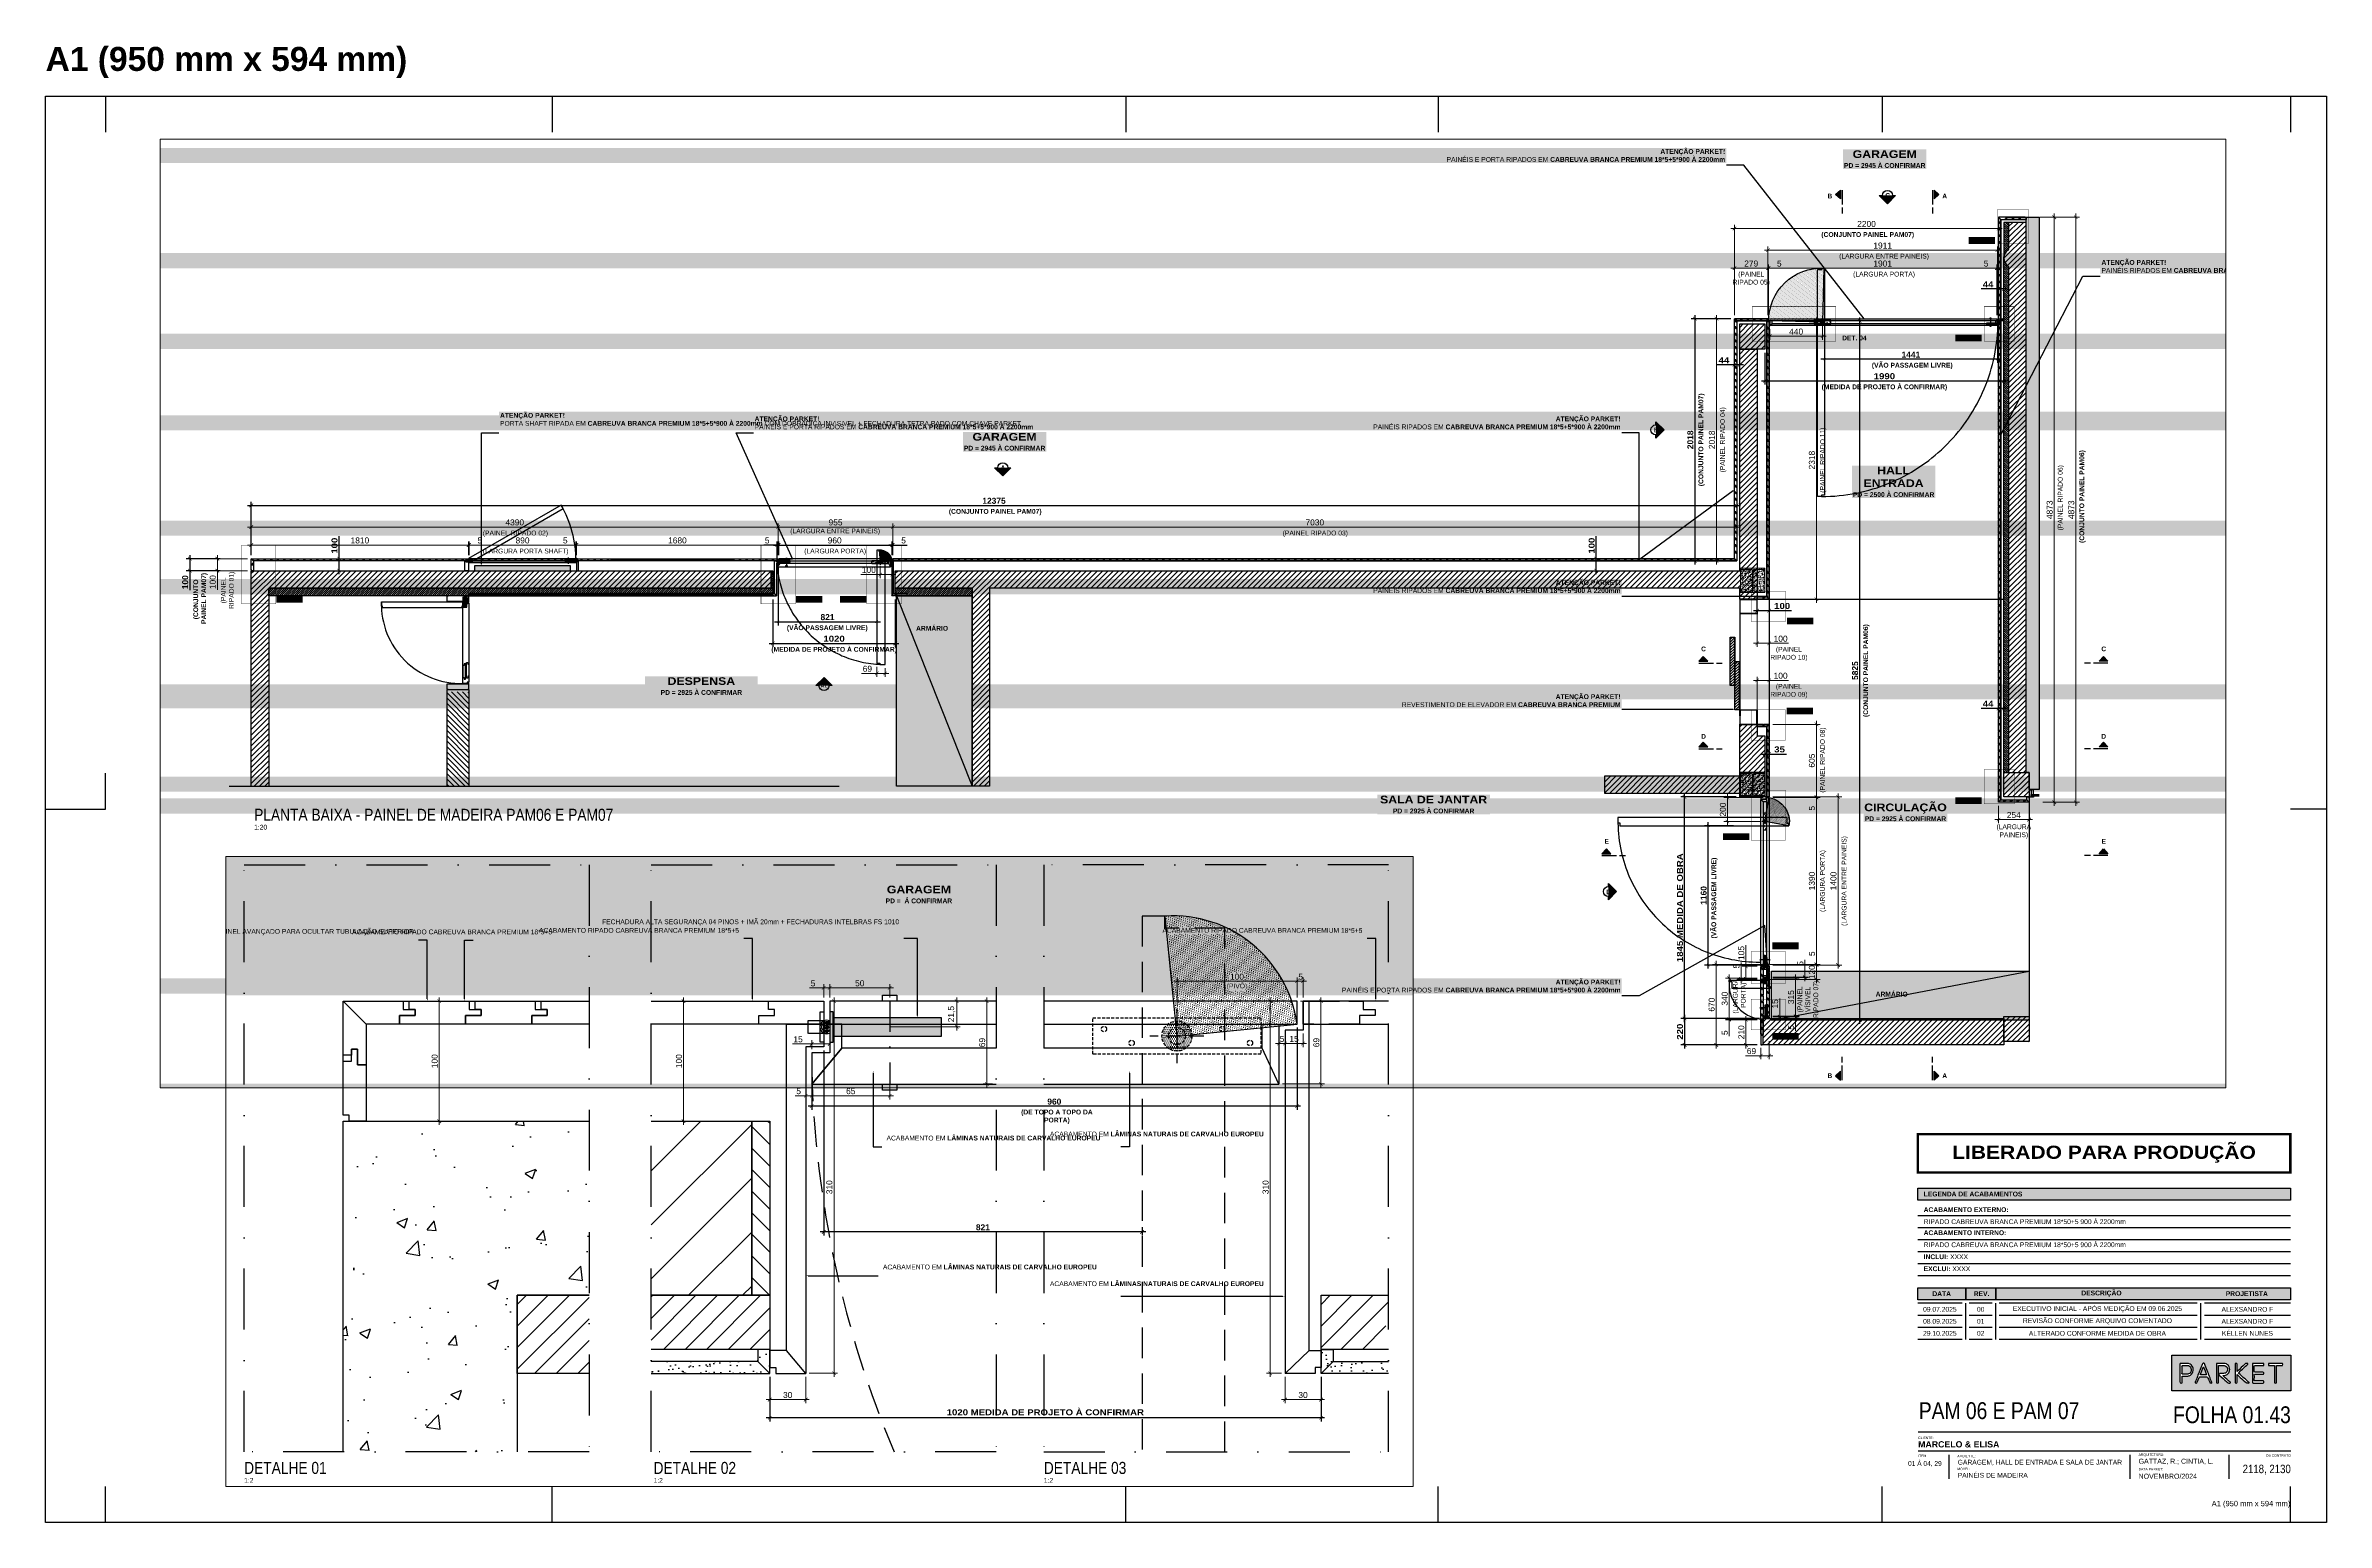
# Paper-space layout '01 ~ 04 + 29 - PAINEL DE MADEIRA_F01' of a CAD drawing. Header units: millimetres. Extents: x -109 to 841, y 0 to 615.
# The model-space entities are those that its viewports show. They can reach past a viewport. Long polylines and large blocks are cut down to what shows.
import ezdxf
from ezdxf import colors
from ezdxf.entities.mleader import LeaderData, LeaderLine
from ezdxf.enums import TextEntityAlignment as Align
from ezdxf.math import Vec2, Vec3

# ---------------------------------------------------------------- set-up
doc = ezdxf.new("R2010")
doc.units = ezdxf.units.MM
doc.header["$PDMODE"] = 3
for name, pattern in [('CONTINU', [0]), ('TRAÇO 1-1', [9.525, 6.35, -3.175]), ('TRAÇO E PONTO 1-1', [25.4, 12.7, -6.35, 0, -6.35])]:
    doc.linetypes.add(name, pattern=pattern)
for name, color, linetype in [('_COMENTÁRIOS ARQ', 30, 'Continuous'), ('A-ANNO-DIMS', 7, 'Continuous'), ('COTAS', 9, 'Continuous'), ('DB 1475.24 - Amanda Rosales e Bruno Haidar - Terreo - Obra$0$ARQ-PISO-01', 8, 'Continuous'), ('DETALHE', 10, 'Continuous'), ('FERRAGEM', 3, 'Continuous'), ('FORMATO', 9, 'Continuous'), ('GESSO', 1, 'Continuous'), ('HACHURA', 21, 'Continuous'), ('LAYOUT', 4, 'Continuous'), ('MARCENARIA', 4, 'Continuous'), ('MARCENARIA . M', 4, 'Continuous'), ('PAREDE', 94, 'Continuous'), ('PISO', 9, 'Continuous'), ('PROJEÇÃO', 8, 'Continuous'), ('TEXTO', 105, 'Continuous'), ('TEXTO TRAÇO PONTO', 105, 'TRAÇO E PONTO 1-1')]:
    doc.layers.add(name, color=color, linetype=linetype)
doc.layers.add('_VIEWPORT', color=7, linetype='Continuous', plot=False)
for name, color, linetype, lineweight in [('ARQ-ALV ACABAD', 9, 'Continuous', 9), ('ARQ-COTA', 12, 'Continuous', 9), ('ARQ-PILARES E VIGAS', 5, 'Continuous', 5)]:
    doc.layers.add(name, color=color, linetype=linetype, lineweight=lineweight)
doc.styles.add('1-1', font='arial.ttf', dxfattribs={"height": 0.2})
doc.styles.add('Arial Bold', font='')
doc.styles.add('MEDIDA OFICIAL', font='ariblk.ttf')
doc.styles.add('PADRÃO', font='arial.ttf')
doc.styles.add('PADRÃO NEGRITO', font='arialbd.ttf')
doc.styles.get("Standard").update_dxf_attribs({"font": 'arial.ttf'})
doc.styles.add('TITULO', font='swissck.ttf')
doc.styles.get('Arial Bold').set_extended_font_data('Arial Black')
doc.dimstyles.new('1-2', dxfattribs={"dimscale": 2, "dimtxt": 2.5, "dimasz": 1.5, "dimexe": 1.5, "dimexo": 1.5, "dimtad": 1, "dimtxsty": 'PADRÃO', "dimblk": 'ARCHTICK', "dimcen": 2.5, "dimdle": 1.5, "dimclrd": 9, "dimclre": 9, "dimclrt": 6, "dimadec": 0, "dimazin": 0, "dimtfac": 1, "dimtmove": 0, "dimatfit": 3, "dimfxl": 1.25, "dimlwd": -1, "dimlwe": -1, "dimarcsym": 0})
doc.dimstyles.new('1-2 AZUL', dxfattribs={"dimscale": 2, "dimtxt": 2.5, "dimasz": 1.5, "dimexe": 1.5, "dimexo": 1.5, "dimtad": 1, "dimtxsty": 'PADRÃO NEGRITO', "dimblk": 'ARCHTICK', "dimcen": 2.5, "dimdle": 1.5, "dimclrd": 9, "dimclre": 9, "dimclrt": 170, "dimadec": 0, "dimazin": 0, "dimtfac": 1, "dimtmove": 0, "dimatfit": 3, "dimfxl": 1.25, "dimlwd": -1, "dimlwe": -1, "dimarcsym": 0})
doc.dimstyles.new('1-2 VERDE', dxfattribs={"dimscale": 2, "dimtxt": 2.5, "dimasz": 1.5, "dimexe": 1.5, "dimexo": 1.5, "dimtad": 1, "dimtxsty": 'PADRÃO NEGRITO', "dimblk": 'ARCHTICK', "dimcen": 2.5, "dimdle": 1.5, "dimclrd": 9, "dimclre": 9, "dimclrt": 102, "dimadec": 0, "dimazin": 0, "dimtfac": 1, "dimtmove": 0, "dimatfit": 3, "dimfxl": 1.25, "dimlwd": -1, "dimlwe": -1, "dimarcsym": 0})
doc.dimstyles.new('1-20', dxfattribs={"dimscale": 20, "dimtxt": 2.5, "dimasz": 1.5, "dimexe": 1.5, "dimexo": 1.5, "dimtad": 1, "dimtxsty": 'PADRÃO', "dimblk": 'ARCHTICK', "dimcen": 2.5, "dimdle": 1.5, "dimclrd": 9, "dimclre": 9, "dimclrt": 6, "dimadec": 0, "dimazin": 0, "dimtfac": 1, "dimtmove": 0, "dimatfit": 3, "dimfxl": 1.25, "dimlwd": -1, "dimlwe": -1, "dimarcsym": 0})
doc.dimstyles.new('1-20 CAIXA', dxfattribs={"dimscale": 20, "dimtxt": 2.5, "dimasz": 1.5, "dimexe": 1.5, "dimexo": 1.5, "dimtad": 1, "dimtxsty": 'PADRÃO NEGRITO', "dimblk": 'ARCHTICK', "dimcen": 2.5, "dimdle": 1.5, "dimclrd": 9, "dimclre": 9, "dimclrt": 6, "dimadec": 0, "dimazin": 0, "dimtfac": 1, "dimtmove": 0, "dimatfit": 3, "dimfxl": 1.25, "dimlwd": -1, "dimlwe": -1, "dimarcsym": 0})
doc.dimstyles.new('1-20 key pad', dxfattribs={"dimscale": 20, "dimtxt": 2.5, "dimasz": 1, "dimexe": 1.5, "dimexo": 1.5, "dimtad": 1, "dimtxsty": 'PADRÃO NEGRITO', "dimblk": 'ARCHTICK', "dimcen": 2.5, "dimdle": 1.5, "dimclrd": 9, "dimclre": 9, "dimclrt": 102, "dimazin": 0, "dimtfac": 1, "dimtmove": 0, "dimatfit": 3, "dimfxl": 1.25, "dimlwd": -1, "dimlwe": -1, "dimarcsym": 0})
doc.dimstyles.new('Med. Ofic.1-2', dxfattribs={"dimscale": 2, "dimtxt": 2.5, "dimasz": 1.5, "dimexe": 1.5, "dimexo": 1.5, "dimtad": 1, "dimtxsty": 'MEDIDA OFICIAL', "dimblk": 'ARCHTICK', "dimcen": 2.5, "dimdle": 1.5, "dimclrd": 9, "dimclre": 9, "dimclrt": 10, "dimadec": 0, "dimazin": 0, "dimtfac": 1, "dimtmove": 0, "dimatfit": 3, "dimfxl": 1.25, "dimlwd": -1, "dimlwe": -1, "dimarcsym": 0})
doc.dimstyles.new('Med. Ofic.1-20', dxfattribs={"dimscale": 20, "dimtxt": 2.5, "dimasz": 1.5, "dimexe": 1.5, "dimexo": 1.5, "dimtad": 1, "dimtxsty": 'MEDIDA OFICIAL', "dimblk": 'ARCHTICK', "dimcen": 2.5, "dimdle": 1.5, "dimclrd": 9, "dimclre": 9, "dimclrt": 10, "dimadec": 0, "dimazin": 0, "dimtfac": 1, "dimtmove": 0, "dimatfit": 3, "dimfxl": 1.25, "dimlwd": -1, "dimlwe": -1, "dimarcsym": 0})
pattern_1 = [(315, (-3e-11, -165.059), (8.9802561, 8.9802561), [])]

# ---------------------------------------------------------------- blocks, each defined once
blk = doc.blocks.new('LOGO PARKET DWG')
at = {"layer": 'TEXTO', "linetype": 'CONTINU', "true_color": 0x3f3f41}
h = blk.add_hatch(color=250, dxfattribs=at)
h.paths.add_polyline_path([(-36089, 12564), (-36089, 12739), (-36672, 12739), (-36672, 12564)])
edge = h.paths.add_edge_path(flags=16)
edge.add_spline(control_points=[(-36387, 12603), (-36394, 12602), (-36399, 12605), (-36404, 12610)], knot_values=[12, 12, 12, 12, 13, 13, 13, 13], degree=3, periodic=0)
edge.add_spline(control_points=[(-36404, 12610), (-36415, 12620), (-36427, 12630), (-36438, 12640)], knot_values=[13, 13, 13, 13, 14, 14, 14, 14], degree=3, periodic=0)
edge.add_spline(control_points=[(-36438, 12640), (-36440, 12642), (-36441, 12646), (-36439, 12648)], knot_values=[14, 14, 14, 14, 15, 15, 15, 15], degree=3, periodic=0)
edge.add_spline(control_points=[(-36439, 12648), (-36439, 12649), (-36437, 12650), (-36436, 12650)], knot_values=[15, 15, 15, 15, 16, 16, 16, 16], degree=3, periodic=0)
edge.add_spline(control_points=[(-36436, 12650), (-36430, 12650), (-36424, 12650), (-36418, 12650)], knot_values=[16, 16, 16, 16, 17, 17, 17, 17], degree=3, periodic=0)
edge.add_spline(control_points=[(-36418, 12650), (-36412, 12650), (-36406, 12652), (-36402, 12657)], knot_values=[17, 17, 17, 17, 18, 18, 18, 18], degree=3, periodic=0)
edge.add_spline(control_points=[(-36402, 12657), (-36395, 12667), (-36398, 12683), (-36411, 12687)], knot_values=[18, 18, 18, 18, 19, 19, 19, 19], degree=3, periodic=0)
edge.add_spline(control_points=[(-36411, 12687), (-36414, 12688), (-36416, 12689), (-36419, 12689)], knot_values=[19, 19, 19, 19, 20, 20, 20, 20], degree=3, periodic=0)
edge.add_spline(control_points=[(-36419, 12689), (-36426, 12689), (-36433, 12689), (-36440, 12689)], knot_values=[20, 20, 20, 20, 21, 21, 21, 21], degree=3, periodic=0)
edge.add_spline(control_points=[(-36440, 12689), (-36443, 12689), (-36443, 12688), (-36443, 12686)], knot_values=[21, 21, 21, 21, 22, 22, 22, 22], degree=3, periodic=0)
edge.add_spline(control_points=[(-36443, 12686), (-36443, 12660), (-36443, 12634), (-36443, 12608)], knot_values=[22, 22, 22, 22, 23, 23, 23, 23], degree=3, periodic=0)
edge.add_spline(control_points=[(-36443, 12608), (-36443, 12603), (-36443, 12603), (-36448, 12603)], knot_values=[23, 23, 23, 23, 24, 24, 24, 24], degree=3, periodic=0)
edge.add_spline(control_points=[(-36448, 12603), (-36453, 12603), (-36453, 12603), (-36453, 12609)], knot_values=[24, 24, 24, 24, 25, 25, 25, 25], degree=3, periodic=0)
edge.add_spline(control_points=[(-36453, 12609), (-36453, 12623), (-36453, 12637), (-36453, 12651)], knot_values=[25, 25, 25, 25, 26, 26, 26, 26], degree=3, periodic=0)
edge.add_spline(control_points=[(-36453, 12651), (-36453, 12666), (-36453, 12680), (-36453, 12695)], knot_values=[0, 0, 0, 0, 1, 1, 1, 1], degree=3, periodic=0)
edge.add_spline(control_points=[(-36453, 12695), (-36453, 12698), (-36453, 12699), (-36449, 12699)], knot_values=[1, 1, 1, 1, 2, 2, 2, 2], degree=3, periodic=0)
edge.add_spline(control_points=[(-36449, 12699), (-36439, 12699), (-36428, 12699), (-36418, 12699)], knot_values=[2, 2, 2, 2, 3, 3, 3, 3], degree=3, periodic=0)
edge.add_spline(control_points=[(-36418, 12699), (-36408, 12699), (-36400, 12695), (-36395, 12688)], knot_values=[3, 3, 3, 3, 4, 4, 4, 4], degree=3, periodic=0)
edge.add_spline(control_points=[(-36395, 12688), (-36389, 12680), (-36387, 12672), (-36389, 12663)], knot_values=[4, 4, 4, 4, 5, 5, 5, 5], degree=3, periodic=0)
edge.add_spline(control_points=[(-36389, 12663), (-36391, 12656), (-36394, 12650), (-36401, 12645)], knot_values=[5, 5, 5, 5, 6, 6, 6, 6], degree=3, periodic=0)
edge.add_spline(control_points=[(-36401, 12645), (-36406, 12642), (-36411, 12640), (-36418, 12640)], knot_values=[6, 6, 6, 6, 7, 7, 7, 7], degree=3, periodic=0)
edge.add_spline(control_points=[(-36418, 12640), (-36419, 12640), (-36420, 12639), (-36421, 12639)], knot_values=[7, 7, 7, 7, 8, 8, 8, 8], degree=3, periodic=0)
edge.add_spline(control_points=[(-36421, 12639), (-36420, 12638), (-36420, 12637), (-36419, 12636)], knot_values=[8, 8, 8, 8, 9, 9, 9, 9], degree=3, periodic=0)
edge.add_spline(control_points=[(-36419, 12636), (-36408, 12626), (-36397, 12617), (-36386, 12607)], knot_values=[9, 9, 9, 9, 10, 10, 10, 10], degree=3, periodic=0)
edge.add_spline(control_points=[(-36386, 12607), (-36385, 12606), (-36385, 12605), (-36384, 12604)], knot_values=[10, 10, 10, 10, 11, 11, 11, 11], degree=3, periodic=0)
edge.add_spline(control_points=[(-36384, 12604), (-36385, 12604), (-36386, 12604), (-36387, 12603)], knot_values=[11, 11, 11, 11, 12, 12, 12, 12], degree=3, periodic=0)
edge = h.paths.add_edge_path(flags=16)
edge.add_spline(control_points=[(-36356, 12603), (-36362, 12603), (-36362, 12603), (-36362, 12609)], knot_values=[3, 3, 3, 3, 4, 4, 4, 4], degree=3, periodic=0)
edge.add_spline(control_points=[(-36362, 12609), (-36362, 12638), (-36362, 12666), (-36362, 12695)], knot_values=[4, 4, 4, 4, 5, 5, 5, 5], degree=3, periodic=0)
edge.add_spline(control_points=[(-36362, 12695), (-36362, 12698), (-36362, 12699), (-36358, 12699)], knot_values=[5, 5, 5, 5, 6, 6, 6, 6], degree=3, periodic=0)
edge.add_spline(control_points=[(-36358, 12699), (-36352, 12699), (-36352, 12699), (-36352, 12693)], knot_values=[6, 6, 6, 6, 7, 7, 7, 7], degree=3, periodic=0)
edge.add_spline(control_points=[(-36352, 12693), (-36352, 12682), (-36352, 12672), (-36352, 12661)], knot_values=[7, 7, 7, 7, 8, 8, 8, 8], degree=3, periodic=0)
edge.add_spline(control_points=[(-36352, 12661), (-36352, 12661), (-36352, 12660), (-36352, 12659)], knot_values=[8, 8, 8, 8, 9, 9, 9, 9], degree=3, periodic=0)
edge.add_spline(control_points=[(-36352, 12659), (-36351, 12660), (-36350, 12661), (-36350, 12661)], knot_values=[9, 9, 9, 9, 10, 10, 10, 10], degree=3, periodic=0)
edge.add_spline(control_points=[(-36350, 12661), (-36338, 12673), (-36326, 12684), (-36314, 12696)], knot_values=[10, 10, 10, 10, 11, 11, 11, 11], degree=3, periodic=0)
edge.add_spline(control_points=[(-36314, 12696), (-36312, 12698), (-36310, 12699), (-36307, 12699)], knot_values=[11, 11, 11, 11, 12, 12, 12, 12], degree=3, periodic=0)
edge.add_spline(control_points=[(-36307, 12699), (-36305, 12698), (-36303, 12699), (-36301, 12699)], knot_values=[12, 12, 12, 12, 13, 13, 13, 13], degree=3, periodic=0)
edge.add_spline(control_points=[(-36301, 12699), (-36301, 12699), (-36300, 12698), (-36300, 12698)], knot_values=[13, 13, 13, 13, 14, 14, 14, 14], degree=3, periodic=0)
edge.add_spline(control_points=[(-36300, 12698), (-36300, 12697), (-36300, 12696), (-36300, 12696)], knot_values=[14, 14, 14, 14, 15, 15, 15, 15], degree=3, periodic=0)
edge.add_spline(control_points=[(-36300, 12696), (-36314, 12682), (-36328, 12669), (-36342, 12655)], knot_values=[15, 15, 15, 15, 16, 16, 16, 16], degree=3, periodic=0)
edge.add_spline(control_points=[(-36342, 12655), (-36343, 12655), (-36343, 12654), (-36343, 12654)], knot_values=[16, 16, 16, 16, 17, 17, 17, 17], degree=3, periodic=0)
edge.add_spline(control_points=[(-36343, 12654), (-36346, 12651), (-36346, 12651), (-36343, 12649)], knot_values=[17, 17, 17, 17, 18, 18, 18, 18], degree=3, periodic=0)
edge.add_spline(control_points=[(-36343, 12649), (-36329, 12637), (-36315, 12624), (-36301, 12612)], knot_values=[18, 18, 18, 18, 19, 19, 19, 19], degree=3, periodic=0)
edge.add_spline(control_points=[(-36301, 12612), (-36300, 12611), (-36298, 12609), (-36296, 12607)], knot_values=[19, 19, 19, 19, 20, 20, 20, 20], degree=3, periodic=0)
edge.add_spline(control_points=[(-36296, 12607), (-36295, 12607), (-36294, 12606), (-36293, 12605)], knot_values=[20, 20, 20, 20, 21, 21, 21, 21], degree=3, periodic=0)
edge.add_spline(control_points=[(-36293, 12605), (-36293, 12605), (-36293, 12604), (-36293, 12604)], knot_values=[21, 21, 21, 21, 22, 22, 22, 22], degree=3, periodic=0)
edge.add_spline(control_points=[(-36296, 12603), (-36295, 12603), (-36294, 12604), (-36293, 12604)], knot_values=[22, 22, 22, 22, 23, 23, 23, 23], degree=3, periodic=0)
edge.add_spline(control_points=[(-36296, 12603), (-36299, 12603), (-36302, 12603), (-36305, 12604)], knot_values=[23, 23, 23, 23, 24, 24, 24, 24], degree=3, periodic=0)
edge.add_spline(control_points=[(-36305, 12604), (-36306, 12604), (-36307, 12604), (-36307, 12605)], knot_values=[24, 24, 24, 24, 25, 25, 25, 25], degree=3, periodic=0)
edge.add_spline(control_points=[(-36307, 12605), (-36317, 12613), (-36327, 12622), (-36337, 12630)], knot_values=[25, 25, 25, 25, 26, 26, 26, 26], degree=3, periodic=0)
edge.add_spline(control_points=[(-36337, 12630), (-36341, 12634), (-36345, 12638), (-36350, 12642)], knot_values=[26, 26, 26, 26, 27, 27, 27, 27], degree=3, periodic=0)
edge.add_spline(control_points=[(-36350, 12642), (-36350, 12643), (-36351, 12643), (-36352, 12644)], knot_values=[27, 27, 27, 27, 28, 28, 28, 28], degree=3, periodic=0)
edge.add_spline(control_points=[(-36352, 12644), (-36352, 12642), (-36352, 12641), (-36352, 12640)], knot_values=[0, 0, 0, 0, 1, 1, 1, 1], degree=3, periodic=0)
edge.add_spline(control_points=[(-36352, 12640), (-36352, 12629), (-36352, 12618), (-36352, 12607)], knot_values=[1, 1, 1, 1, 2, 2, 2, 2], degree=3, periodic=0)
edge.add_spline(control_points=[(-36352, 12607), (-36352, 12604), (-36353, 12603), (-36356, 12603)], knot_values=[2, 2, 2, 2, 3, 3, 3, 3], degree=3, periodic=0)
edge = h.paths.add_edge_path(flags=16)
edge.add_spline(control_points=[(-36476, 12606), (-36475, 12604), (-36475, 12603), (-36478, 12603)], knot_values=[11, 11, 11, 11, 12, 12, 12, 12], degree=3, periodic=0)
edge.add_spline(control_points=[(-36478, 12603), (-36487, 12604), (-36485, 12603), (-36488, 12611)], knot_values=[12, 12, 12, 12, 13, 13, 13, 13], degree=3, periodic=0)
edge.add_spline(control_points=[(-36488, 12611), (-36491, 12618), (-36494, 12624), (-36497, 12631)], knot_values=[13, 13, 13, 13, 14, 14, 14, 14], degree=3, periodic=0)
edge.add_spline(control_points=[(-36497, 12631), (-36497, 12632), (-36499, 12633), (-36500, 12633)], knot_values=[14, 14, 14, 14, 15, 15, 15, 15], degree=3, periodic=0)
edge.add_spline(control_points=[(-36500, 12633), (-36511, 12633), (-36522, 12633), (-36534, 12633)], knot_values=[15, 15, 15, 15, 16, 16, 16, 16], degree=3, periodic=0)
edge.add_spline(control_points=[(-36534, 12633), (-36536, 12633), (-36537, 12632), (-36538, 12630)], knot_values=[16, 16, 16, 16, 17, 17, 17, 17], degree=3, periodic=0)
edge.add_spline(control_points=[(-36538, 12630), (-36540, 12623), (-36544, 12615), (-36547, 12607)], knot_values=[17, 17, 17, 17, 18, 18, 18, 18], degree=3, periodic=0)
edge.add_spline(control_points=[(-36547, 12607), (-36548, 12604), (-36550, 12603), (-36553, 12603)], knot_values=[18, 18, 18, 18, 19, 19, 19, 19], degree=3, periodic=0)
edge.add_spline(control_points=[(-36553, 12603), (-36559, 12603), (-36559, 12603), (-36557, 12609)], knot_values=[0, 0, 0, 0, 1, 1, 1, 1], degree=3, periodic=0)
edge.add_spline(control_points=[(-36557, 12609), (-36554, 12615), (-36552, 12620), (-36550, 12625)], knot_values=[1, 1, 1, 1, 2, 2, 2, 2], degree=3, periodic=0)
edge.add_spline(control_points=[(-36550, 12625), (-36547, 12632), (-36545, 12639), (-36542, 12646)], knot_values=[2, 2, 2, 2, 3, 3, 3, 3], degree=3, periodic=0)
edge.add_spline(control_points=[(-36542, 12646), (-36539, 12652), (-36537, 12659), (-36534, 12665)], knot_values=[3, 3, 3, 3, 4, 4, 4, 4], degree=3, periodic=0)
edge.add_spline(control_points=[(-36534, 12665), (-36532, 12671), (-36530, 12676), (-36528, 12682)], knot_values=[4, 4, 4, 4, 5, 5, 5, 5], degree=3, periodic=0)
edge.add_spline(control_points=[(-36528, 12682), (-36526, 12687), (-36524, 12692), (-36522, 12697)], knot_values=[5, 5, 5, 5, 6, 6, 6, 6], degree=3, periodic=0)
edge.add_spline(control_points=[(-36522, 12697), (-36521, 12699), (-36520, 12700), (-36518, 12700)], knot_values=[6, 6, 6, 6, 7, 7, 7, 7], degree=3, periodic=0)
edge.add_spline(control_points=[(-36518, 12700), (-36516, 12700), (-36513, 12701), (-36512, 12698)], knot_values=[7, 7, 7, 7, 8, 8, 8, 8], degree=3, periodic=0)
edge.add_spline(control_points=[(-36512, 12698), (-36508, 12686), (-36503, 12675), (-36499, 12664)], knot_values=[8, 8, 8, 8, 9, 9, 9, 9], degree=3, periodic=0)
edge.add_spline(control_points=[(-36499, 12664), (-36495, 12654), (-36491, 12645), (-36487, 12635)], knot_values=[9, 9, 9, 9, 10, 10, 10, 10], degree=3, periodic=0)
edge.add_spline(control_points=[(-36487, 12635), (-36484, 12625), (-36480, 12616), (-36476, 12606)], knot_values=[10, 10, 10, 10, 11, 11, 11, 11], degree=3, periodic=0)
edge = h.paths.add_edge_path(flags=0)
edge.add_spline(control_points=[(-36502, 12645), (-36502, 12644), (-36502, 12643), (-36504, 12643)], knot_values=[4, 4, 4, 4, 5, 5, 5, 5], degree=3, periodic=0)
edge.add_spline(control_points=[(-36504, 12643), (-36513, 12643), (-36521, 12643), (-36530, 12643)], knot_values=[3, 3, 3, 3, 4, 4, 4, 4], degree=3, periodic=0)
edge.add_spline(control_points=[(-36530, 12643), (-36532, 12643), (-36532, 12644), (-36532, 12645)], knot_values=[2, 2, 2, 2, 3, 3, 3, 3], degree=3, periodic=0)
edge.add_spline(control_points=[(-36532, 12645), (-36527, 12657), (-36522, 12669), (-36518, 12681)], knot_values=[1, 1, 1, 1, 2, 2, 2, 2], degree=3, periodic=0)
edge.add_spline(control_points=[(-36518, 12681), (-36517, 12682), (-36517, 12682), (-36517, 12682)], knot_values=[0, 0, 0, 0, 1, 1, 1, 1], degree=3, periodic=0)
edge.add_spline(control_points=[(-36517, 12682), (-36515, 12679), (-36514, 12676), (-36513, 12673)], knot_values=[7, 7, 7, 7, 8, 8, 8, 8], degree=3, periodic=0)
edge.add_spline(control_points=[(-36513, 12673), (-36510, 12666), (-36507, 12659), (-36505, 12652)], knot_values=[6, 6, 6, 6, 7, 7, 7, 7], degree=3, periodic=0)
edge.add_spline(control_points=[(-36505, 12652), (-36504, 12650), (-36503, 12647), (-36502, 12645)], knot_values=[5, 5, 5, 5, 6, 6, 6, 6], degree=3, periodic=0)
edge = h.paths.add_edge_path(flags=16)
edge.add_spline(control_points=[(-36273, 12603), (-36277, 12603), (-36277, 12604), (-36277, 12607)], knot_values=[21, 21, 21, 21, 22, 22, 22, 22], degree=3, periodic=0)
edge.add_spline(control_points=[(-36277, 12607), (-36277, 12622), (-36277, 12637), (-36277, 12651)], knot_values=[22, 22, 22, 22, 23, 23, 23, 23], degree=3, periodic=0)
edge.add_spline(control_points=[(-36277, 12651), (-36277, 12666), (-36277, 12680), (-36277, 12695)], knot_values=[0, 0, 0, 0, 1, 1, 1, 1], degree=3, periodic=0)
edge.add_spline(control_points=[(-36277, 12695), (-36277, 12698), (-36277, 12699), (-36273, 12699)], knot_values=[1, 1, 1, 1, 2, 2, 2, 2], degree=3, periodic=0)
edge.add_spline(control_points=[(-36273, 12699), (-36257, 12699), (-36241, 12699), (-36225, 12699)], knot_values=[2, 2, 2, 2, 3, 3, 3, 3], degree=3, periodic=0)
edge.add_spline(control_points=[(-36225, 12699), (-36222, 12699), (-36221, 12698), (-36221, 12695)], knot_values=[3, 3, 3, 3, 4, 4, 4, 4], degree=3, periodic=0)
edge.add_spline(control_points=[(-36221, 12695), (-36221, 12688), (-36221, 12689), (-36227, 12689)], knot_values=[4, 4, 4, 4, 5, 5, 5, 5], degree=3, periodic=0)
edge.add_spline(control_points=[(-36227, 12689), (-36240, 12689), (-36252, 12689), (-36265, 12689)], knot_values=[5, 5, 5, 5, 6, 6, 6, 6], degree=3, periodic=0)
edge.add_spline(control_points=[(-36265, 12689), (-36267, 12689), (-36268, 12688), (-36268, 12686)], knot_values=[6, 6, 6, 6, 7, 7, 7, 7], degree=3, periodic=0)
edge.add_spline(control_points=[(-36268, 12686), (-36268, 12677), (-36268, 12668), (-36268, 12659)], knot_values=[7, 7, 7, 7, 8, 8, 8, 8], degree=3, periodic=0)
edge.add_spline(control_points=[(-36268, 12659), (-36268, 12656), (-36267, 12656), (-36264, 12656)], knot_values=[8, 8, 8, 8, 9, 9, 9, 9], degree=3, periodic=0)
edge.add_spline(control_points=[(-36264, 12656), (-36251, 12656), (-36239, 12656), (-36226, 12656)], knot_values=[9, 9, 9, 9, 10, 10, 10, 10], degree=3, periodic=0)
edge.add_spline(control_points=[(-36226, 12656), (-36222, 12656), (-36222, 12655), (-36222, 12652)], knot_values=[10, 10, 10, 10, 11, 11, 11, 11], degree=3, periodic=0)
edge.add_spline(control_points=[(-36222, 12652), (-36222, 12651), (-36222, 12651), (-36222, 12650)], knot_values=[11, 11, 11, 11, 12, 12, 12, 12], degree=3, periodic=0)
edge.add_spline(control_points=[(-36222, 12650), (-36222, 12647), (-36223, 12646), (-36226, 12646)], knot_values=[12, 12, 12, 12, 13, 13, 13, 13], degree=3, periodic=0)
edge.add_spline(control_points=[(-36226, 12646), (-36239, 12646), (-36252, 12646), (-36265, 12646)], knot_values=[13, 13, 13, 13, 14, 14, 14, 14], degree=3, periodic=0)
edge.add_spline(control_points=[(-36265, 12646), (-36267, 12646), (-36268, 12646), (-36268, 12643)], knot_values=[14, 14, 14, 14, 15, 15, 15, 15], degree=3, periodic=0)
edge.add_spline(control_points=[(-36268, 12643), (-36267, 12634), (-36268, 12625), (-36268, 12616)], knot_values=[15, 15, 15, 15, 16, 16, 16, 16], degree=3, periodic=0)
edge.add_spline(control_points=[(-36268, 12616), (-36268, 12613), (-36267, 12613), (-36264, 12613)], knot_values=[16, 16, 16, 16, 17, 17, 17, 17], degree=3, periodic=0)
edge.add_spline(control_points=[(-36264, 12613), (-36251, 12613), (-36238, 12613), (-36224, 12613)], knot_values=[17, 17, 17, 17, 18, 18, 18, 18], degree=3, periodic=0)
edge.add_spline(control_points=[(-36224, 12613), (-36221, 12613), (-36221, 12613), (-36221, 12610)], knot_values=[18, 18, 18, 18, 19, 19, 19, 19], degree=3, periodic=0)
edge.add_spline(control_points=[(-36221, 12610), (-36221, 12603), (-36221, 12603), (-36227, 12603)], knot_values=[19, 19, 19, 19, 20, 20, 20, 20], degree=3, periodic=0)
edge.add_spline(control_points=[(-36227, 12603), (-36242, 12603), (-36258, 12603), (-36273, 12603)], knot_values=[20, 20, 20, 20, 21, 21, 21, 21], degree=3, periodic=0)
edge = h.paths.add_edge_path(flags=16)
edge.add_spline(control_points=[(-36567, 12665), (-36568, 12655), (-36572, 12648), (-36580, 12642)], knot_values=[5, 5, 5, 5, 6, 6, 6, 6], degree=3, periodic=0)
edge.add_spline(control_points=[(-36580, 12642), (-36584, 12639), (-36589, 12637), (-36594, 12637)], knot_values=[6, 6, 6, 6, 7, 7, 7, 7], degree=3, periodic=0)
edge.add_spline(control_points=[(-36594, 12637), (-36601, 12637), (-36609, 12637), (-36617, 12637)], knot_values=[7, 7, 7, 7, 8, 8, 8, 8], degree=3, periodic=0)
edge.add_spline(control_points=[(-36617, 12637), (-36621, 12637), (-36621, 12637), (-36621, 12633)], knot_values=[8, 8, 8, 8, 9, 9, 9, 9], degree=3, periodic=0)
edge.add_spline(control_points=[(-36621, 12633), (-36621, 12624), (-36621, 12616), (-36621, 12607)], knot_values=[9, 9, 9, 9, 10, 10, 10, 10], degree=3, periodic=0)
edge.add_spline(control_points=[(-36621, 12607), (-36621, 12604), (-36622, 12603), (-36625, 12603)], knot_values=[10, 10, 10, 10, 11, 11, 11, 11], degree=3, periodic=0)
edge.add_spline(control_points=[(-36625, 12603), (-36632, 12603), (-36632, 12603), (-36632, 12610)], knot_values=[11, 11, 11, 11, 12, 12, 12, 12], degree=3, periodic=0)
edge.add_spline(control_points=[(-36632, 12610), (-36632, 12624), (-36632, 12637), (-36632, 12651)], knot_values=[12, 12, 12, 12, 13, 13, 13, 13], degree=3, periodic=0)
edge.add_spline(control_points=[(-36632, 12651), (-36632, 12666), (-36632, 12680), (-36632, 12695)], knot_values=[0, 0, 0, 0, 1, 1, 1, 1], degree=3, periodic=0)
edge.add_spline(control_points=[(-36632, 12695), (-36632, 12698), (-36631, 12699), (-36628, 12699)], knot_values=[1, 1, 1, 1, 2, 2, 2, 2], degree=3, periodic=0)
edge.add_spline(control_points=[(-36628, 12699), (-36618, 12699), (-36607, 12699), (-36597, 12699)], knot_values=[2, 2, 2, 2, 3, 3, 3, 3], degree=3, periodic=0)
edge.add_spline(control_points=[(-36597, 12699), (-36586, 12699), (-36578, 12695), (-36572, 12686)], knot_values=[3, 3, 3, 3, 4, 4, 4, 4], degree=3, periodic=0)
edge.add_spline(control_points=[(-36572, 12686), (-36568, 12680), (-36567, 12673), (-36567, 12665)], knot_values=[4, 4, 4, 4, 5, 5, 5, 5], degree=3, periodic=0)
edge = h.paths.add_edge_path(flags=0)
edge.add_spline(control_points=[(-36578, 12676), (-36576, 12669), (-36576, 12662), (-36580, 12655)], knot_values=[4, 4, 4, 4, 5, 5, 5, 5], degree=3, periodic=0)
edge.add_spline(control_points=[(-36580, 12655), (-36583, 12650), (-36588, 12647), (-36594, 12647)], knot_values=[3, 3, 3, 3, 4, 4, 4, 4], degree=3, periodic=0)
edge.add_spline(control_points=[(-36594, 12647), (-36602, 12646), (-36611, 12647), (-36619, 12647)], knot_values=[2, 2, 2, 2, 3, 3, 3, 3], degree=3, periodic=0)
edge.add_spline(control_points=[(-36619, 12647), (-36621, 12647), (-36622, 12648), (-36622, 12649)], knot_values=[1, 1, 1, 1, 2, 2, 2, 2], degree=3, periodic=0)
edge.add_spline(control_points=[(-36622, 12649), (-36621, 12655), (-36621, 12662), (-36621, 12668)], knot_values=[0, 0, 0, 0, 1, 1, 1, 1], degree=3, periodic=0)
edge.add_spline(control_points=[(-36621, 12668), (-36621, 12674), (-36621, 12680), (-36622, 12686)], knot_values=[8, 8, 8, 8, 9, 9, 9, 9], degree=3, periodic=0)
edge.add_spline(control_points=[(-36622, 12686), (-36622, 12688), (-36621, 12689), (-36619, 12689)], knot_values=[7, 7, 7, 7, 8, 8, 8, 8], degree=3, periodic=0)
edge.add_spline(control_points=[(-36619, 12689), (-36611, 12689), (-36603, 12689), (-36596, 12689)], knot_values=[6, 6, 6, 6, 7, 7, 7, 7], degree=3, periodic=0)
edge.add_spline(control_points=[(-36596, 12689), (-36588, 12689), (-36581, 12684), (-36578, 12676)], knot_values=[5, 5, 5, 5, 6, 6, 6, 6], degree=3, periodic=0)
edge = h.paths.add_edge_path(flags=16)
edge.add_spline(control_points=[(-36196, 12689), (-36199, 12689), (-36199, 12689), (-36199, 12692)], knot_values=[6, 6, 6, 6, 7, 7, 7, 7], degree=3, periodic=0)
edge.add_spline(control_points=[(-36199, 12692), (-36199, 12699), (-36199, 12699), (-36193, 12699)], knot_values=[7, 7, 7, 7, 8, 8, 8, 8], degree=3, periodic=0)
edge.add_spline(control_points=[(-36193, 12699), (-36173, 12699), (-36152, 12699), (-36132, 12699)], knot_values=[8, 8, 8, 8, 9, 9, 9, 9], degree=3, periodic=0)
edge.add_spline(control_points=[(-36132, 12699), (-36130, 12699), (-36129, 12698), (-36129, 12696)], knot_values=[9, 9, 9, 9, 10, 10, 10, 10], degree=3, periodic=0)
edge.add_spline(control_points=[(-36129, 12696), (-36129, 12688), (-36128, 12689), (-36136, 12689)], knot_values=[10, 10, 10, 10, 11, 11, 11, 11], degree=3, periodic=0)
edge.add_spline(control_points=[(-36136, 12689), (-36143, 12689), (-36150, 12689), (-36156, 12689)], knot_values=[11, 11, 11, 11, 12, 12, 12, 12], degree=3, periodic=0)
edge.add_spline(control_points=[(-36156, 12689), (-36159, 12689), (-36159, 12688), (-36159, 12686)], knot_values=[12, 12, 12, 12, 13, 13, 13, 13], degree=3, periodic=0)
edge.add_spline(control_points=[(-36159, 12686), (-36159, 12673), (-36159, 12660), (-36159, 12646)], knot_values=[13, 13, 13, 13, 14, 14, 14, 14], degree=3, periodic=0)
edge.add_spline(control_points=[(-36159, 12646), (-36159, 12633), (-36159, 12620), (-36159, 12607)], knot_values=[0, 0, 0, 0, 1, 1, 1, 1], degree=3, periodic=0)
edge.add_spline(control_points=[(-36159, 12607), (-36159, 12604), (-36160, 12603), (-36163, 12603)], knot_values=[1, 1, 1, 1, 2, 2, 2, 2], degree=3, periodic=0)
edge.add_spline(control_points=[(-36163, 12603), (-36170, 12603), (-36169, 12603), (-36169, 12609)], knot_values=[2, 2, 2, 2, 3, 3, 3, 3], degree=3, periodic=0)
edge.add_spline(control_points=[(-36169, 12609), (-36169, 12635), (-36169, 12661), (-36169, 12686)], knot_values=[3, 3, 3, 3, 4, 4, 4, 4], degree=3, periodic=0)
edge.add_spline(control_points=[(-36169, 12686), (-36169, 12689), (-36170, 12689), (-36171, 12689)], knot_values=[4, 4, 4, 4, 5, 5, 5, 5], degree=3, periodic=0)
edge.add_spline(control_points=[(-36171, 12689), (-36180, 12689), (-36188, 12689), (-36196, 12689)], knot_values=[5, 5, 5, 5, 6, 6, 6, 6], degree=3, periodic=0)
at = {"layer": 'MARCENARIA . M', "color": 250, "true_color": 0x3f3f41}
blk.add_lwpolyline([(-36672, 12739), (-36089, 12739), (-36089, 12564), (-36672, 12564)], close=True, dxfattribs=at)
at = {"layer": 'TEXTO', "color": 250, "linetype": 'CONTINU', "true_color": 0x3f3f41}
for points, knots in [([(-36632, 12651), (-36632, 12666), (-36632, 12680), (-36632, 12695), (-36632, 12698), (-36631, 12699), (-36628, 12699), (-36618, 12699), (-36607, 12699), (-36597, 12699), (-36586, 12699), (-36578, 12695), (-36572, 12686), (-36568, 12680), (-36567, 12673), (-36567, 12665), (-36568, 12655), (-36572, 12648), (-36580, 12642), (-36584, 12639), (-36589, 12637), (-36594, 12637), (-36601, 12637), (-36609, 12637), (-36617, 12637), (-36621, 12637), (-36621, 12637), (-36621, 12633), (-36621, 12624), (-36621, 12616), (-36621, 12607), (-36621, 12604), (-36622, 12603), (-36625, 12603), (-36632, 12603), (-36632, 12603), (-36632, 12610), (-36632, 12624), (-36632, 12637), (-36632, 12651)], [0, 0, 0, 0, 1, 1, 1, 2, 2, 2, 3, 3, 3, 4, 4, 4, 5, 5, 5, 6, 6, 6, 7, 7, 7, 8, 8, 8, 9, 9, 9, 10, 10, 10, 11, 11, 11, 12, 12, 12, 13, 13, 13, 13]), ([(-36621, 12668), (-36621, 12662), (-36621, 12655), (-36622, 12649), (-36622, 12648), (-36621, 12647), (-36619, 12647), (-36611, 12647), (-36602, 12646), (-36594, 12647), (-36588, 12647), (-36583, 12650), (-36580, 12655), (-36576, 12662), (-36576, 12669), (-36578, 12676), (-36581, 12684), (-36588, 12689), (-36596, 12689), (-36603, 12689), (-36611, 12689), (-36619, 12689), (-36621, 12689), (-36622, 12688), (-36622, 12686), (-36621, 12680), (-36621, 12674), (-36621, 12668)], [0, 0, 0, 0, 1, 1, 1, 2, 2, 2, 3, 3, 3, 4, 4, 4, 5, 5, 5, 6, 6, 6, 7, 7, 7, 8, 8, 8, 9, 9, 9, 9]), ([(-36553, 12603), (-36559, 12603), (-36559, 12603), (-36557, 12609), (-36554, 12615), (-36552, 12620), (-36550, 12625), (-36547, 12632), (-36545, 12639), (-36542, 12646), (-36539, 12652), (-36537, 12659), (-36534, 12665), (-36532, 12671), (-36530, 12676), (-36528, 12682), (-36526, 12687), (-36524, 12692), (-36522, 12697), (-36521, 12699), (-36520, 12700), (-36518, 12700), (-36516, 12700), (-36513, 12701), (-36512, 12698), (-36508, 12686), (-36503, 12675), (-36499, 12664), (-36495, 12654), (-36491, 12645), (-36487, 12635), (-36484, 12625), (-36480, 12616), (-36476, 12606), (-36475, 12604), (-36475, 12603), (-36478, 12603), (-36487, 12604), (-36485, 12603), (-36488, 12611), (-36491, 12618), (-36494, 12624), (-36497, 12631), (-36497, 12632), (-36499, 12633), (-36500, 12633), (-36511, 12633), (-36522, 12633), (-36534, 12633), (-36536, 12633), (-36537, 12632), (-36538, 12630), (-36540, 12623), (-36544, 12615), (-36547, 12607), (-36548, 12604), (-36550, 12603), (-36553, 12603)], [0, 0, 0, 0, 1, 1, 1, 2, 2, 2, 3, 3, 3, 4, 4, 4, 5, 5, 5, 6, 6, 6, 7, 7, 7, 8, 8, 8, 9, 9, 9, 10, 10, 10, 11, 11, 11, 12, 12, 12, 13, 13, 13, 14, 14, 14, 15, 15, 15, 16, 16, 16, 17, 17, 17, 18, 18, 18, 19, 19, 19, 19]), ([(-36517, 12682), (-36517, 12682), (-36517, 12682), (-36518, 12681), (-36522, 12669), (-36527, 12657), (-36532, 12645), (-36532, 12644), (-36532, 12643), (-36530, 12643), (-36521, 12643), (-36513, 12643), (-36504, 12643), (-36502, 12643), (-36502, 12644), (-36502, 12645), (-36503, 12647), (-36504, 12650), (-36505, 12652), (-36507, 12659), (-36510, 12666), (-36513, 12673), (-36514, 12676), (-36515, 12679), (-36517, 12682)], [0, 0, 0, 0, 1, 1, 1, 2, 2, 2, 3, 3, 3, 4, 4, 4, 5, 5, 5, 6, 6, 6, 7, 7, 7, 8, 8, 8, 8]), ([(-36453, 12651), (-36453, 12666), (-36453, 12680), (-36453, 12695), (-36453, 12698), (-36453, 12699), (-36449, 12699), (-36439, 12699), (-36428, 12699), (-36418, 12699), (-36408, 12699), (-36400, 12695), (-36395, 12688), (-36389, 12680), (-36387, 12672), (-36389, 12663), (-36391, 12656), (-36394, 12650), (-36401, 12645), (-36406, 12642), (-36411, 12640), (-36418, 12640), (-36419, 12640), (-36420, 12639), (-36421, 12639), (-36420, 12638), (-36420, 12637), (-36419, 12636), (-36408, 12626), (-36397, 12617), (-36386, 12607), (-36385, 12606), (-36385, 12605), (-36384, 12604), (-36385, 12604), (-36386, 12604), (-36387, 12603), (-36394, 12602), (-36399, 12605), (-36404, 12610), (-36415, 12620), (-36427, 12630), (-36438, 12640), (-36440, 12642), (-36441, 12646), (-36439, 12648), (-36439, 12649), (-36437, 12650), (-36436, 12650), (-36430, 12650), (-36424, 12650), (-36418, 12650), (-36412, 12650), (-36406, 12652), (-36402, 12657), (-36395, 12667), (-36398, 12683), (-36411, 12687), (-36414, 12688), (-36416, 12689), (-36419, 12689), (-36426, 12689), (-36433, 12689), (-36440, 12689), (-36443, 12689), (-36443, 12688), (-36443, 12686), (-36443, 12660), (-36443, 12634), (-36443, 12608), (-36443, 12603), (-36443, 12603), (-36448, 12603), (-36453, 12603), (-36453, 12603), (-36453, 12609), (-36453, 12623), (-36453, 12637), (-36453, 12651)], [0, 0, 0, 0, 1, 1, 1, 2, 2, 2, 3, 3, 3, 4, 4, 4, 5, 5, 5, 6, 6, 6, 7, 7, 7, 8, 8, 8, 9, 9, 9, 10, 10, 10, 11, 11, 11, 12, 12, 12, 13, 13, 13, 14, 14, 14, 15, 15, 15, 16, 16, 16, 17, 17, 17, 18, 18, 18, 19, 19, 19, 20, 20, 20, 21, 21, 21, 22, 22, 22, 23, 23, 23, 24, 24, 24, 25, 25, 25, 26, 26, 26, 26]), ([(-36352, 12644), (-36352, 12642), (-36352, 12641), (-36352, 12640), (-36352, 12629), (-36352, 12618), (-36352, 12607), (-36352, 12604), (-36353, 12603), (-36356, 12603), (-36362, 12603), (-36362, 12603), (-36362, 12609), (-36362, 12638), (-36362, 12666), (-36362, 12695), (-36362, 12698), (-36362, 12699), (-36358, 12699), (-36352, 12699), (-36352, 12699), (-36352, 12693), (-36352, 12682), (-36352, 12672), (-36352, 12661), (-36352, 12661), (-36352, 12660), (-36352, 12659), (-36351, 12660), (-36350, 12661), (-36350, 12661), (-36338, 12673), (-36326, 12684), (-36314, 12696), (-36312, 12698), (-36310, 12699), (-36307, 12699), (-36305, 12698), (-36303, 12699), (-36301, 12699), (-36301, 12699), (-36300, 12698), (-36300, 12698), (-36300, 12697), (-36300, 12696), (-36300, 12696), (-36314, 12682), (-36328, 12669), (-36342, 12655), (-36343, 12655), (-36343, 12654), (-36343, 12654), (-36346, 12651), (-36346, 12651), (-36343, 12649), (-36329, 12637), (-36315, 12624), (-36301, 12612), (-36300, 12611), (-36298, 12609), (-36296, 12607), (-36295, 12607), (-36294, 12606), (-36293, 12605), (-36293, 12605), (-36293, 12604), (-36293, 12604), (-36294, 12604), (-36295, 12603), (-36296, 12603), (-36299, 12603), (-36302, 12603), (-36305, 12604), (-36306, 12604), (-36307, 12604), (-36307, 12605), (-36317, 12613), (-36327, 12622), (-36337, 12630), (-36341, 12634), (-36345, 12638), (-36350, 12642), (-36350, 12643), (-36351, 12643), (-36352, 12644)], [0, 0, 0, 0, 1, 1, 1, 2, 2, 2, 3, 3, 3, 4, 4, 4, 5, 5, 5, 6, 6, 6, 7, 7, 7, 8, 8, 8, 9, 9, 9, 10, 10, 10, 11, 11, 11, 12, 12, 12, 13, 13, 13, 14, 14, 14, 15, 15, 15, 16, 16, 16, 17, 17, 17, 18, 18, 18, 19, 19, 19, 20, 20, 20, 21, 21, 21, 22, 22, 22, 23, 23, 23, 24, 24, 24, 25, 25, 25, 26, 26, 26, 27, 27, 27, 28, 28, 28, 28]), ([(-36277, 12651), (-36277, 12666), (-36277, 12680), (-36277, 12695), (-36277, 12698), (-36277, 12699), (-36273, 12699), (-36257, 12699), (-36241, 12699), (-36225, 12699), (-36222, 12699), (-36221, 12698), (-36221, 12695), (-36221, 12688), (-36221, 12689), (-36227, 12689), (-36240, 12689), (-36252, 12689), (-36265, 12689), (-36267, 12689), (-36268, 12688), (-36268, 12686), (-36268, 12677), (-36268, 12668), (-36268, 12659), (-36268, 12656), (-36267, 12656), (-36264, 12656), (-36251, 12656), (-36239, 12656), (-36226, 12656), (-36222, 12656), (-36222, 12655), (-36222, 12652), (-36222, 12651), (-36222, 12651), (-36222, 12650), (-36222, 12647), (-36223, 12646), (-36226, 12646), (-36239, 12646), (-36252, 12646), (-36265, 12646), (-36267, 12646), (-36268, 12646), (-36268, 12643), (-36267, 12634), (-36268, 12625), (-36268, 12616), (-36268, 12613), (-36267, 12613), (-36264, 12613), (-36251, 12613), (-36238, 12613), (-36224, 12613), (-36221, 12613), (-36221, 12613), (-36221, 12610), (-36221, 12603), (-36221, 12603), (-36227, 12603), (-36242, 12603), (-36258, 12603), (-36273, 12603), (-36277, 12603), (-36277, 12604), (-36277, 12607), (-36277, 12622), (-36277, 12637), (-36277, 12651)], [0, 0, 0, 0, 1, 1, 1, 2, 2, 2, 3, 3, 3, 4, 4, 4, 5, 5, 5, 6, 6, 6, 7, 7, 7, 8, 8, 8, 9, 9, 9, 10, 10, 10, 11, 11, 11, 12, 12, 12, 13, 13, 13, 14, 14, 14, 15, 15, 15, 16, 16, 16, 17, 17, 17, 18, 18, 18, 19, 19, 19, 20, 20, 20, 21, 21, 21, 22, 22, 22, 23, 23, 23, 23]), ([(-36159, 12646), (-36159, 12633), (-36159, 12620), (-36159, 12607), (-36159, 12604), (-36160, 12603), (-36163, 12603), (-36170, 12603), (-36169, 12603), (-36169, 12609), (-36169, 12635), (-36169, 12661), (-36169, 12686), (-36169, 12689), (-36170, 12689), (-36171, 12689), (-36180, 12689), (-36188, 12689), (-36196, 12689), (-36199, 12689), (-36199, 12689), (-36199, 12692), (-36199, 12699), (-36199, 12699), (-36193, 12699), (-36173, 12699), (-36152, 12699), (-36132, 12699), (-36130, 12699), (-36129, 12698), (-36129, 12696), (-36129, 12688), (-36128, 12689), (-36136, 12689), (-36143, 12689), (-36150, 12689), (-36156, 12689), (-36159, 12689), (-36159, 12688), (-36159, 12686), (-36159, 12673), (-36159, 12660), (-36159, 12646)], [0, 0, 0, 0, 1, 1, 1, 2, 2, 2, 3, 3, 3, 4, 4, 4, 5, 5, 5, 6, 6, 6, 7, 7, 7, 8, 8, 8, 9, 9, 9, 10, 10, 10, 11, 11, 11, 12, 12, 12, 13, 13, 13, 14, 14, 14, 14])]:
    blk.add_open_spline(points, degree=3, knots=knots, dxfattribs=at)
blk = doc.blocks.new('_ArchTick')
at = {"color": 0, "linetype": 'ByBlock', "const_width": 0.15}
blk.add_lwpolyline([(-0.5, -0.5), (0.5, 0.5)], dxfattribs=at)
blk = doc.blocks.new('*D96')
at = {"layer": 'ARQ-COTA', "color": 9, "transparency": 16777216}
blk.add_line((161380, 103205.9), (161380, 103099.9), dxfattribs=at)
at = {"layer": 'Defpoints', "color": 0, "transparency": 16777216}
for p in [(161380, 103202.9), (161380, 103102.9), (161380, 103102.9)]:
    blk.add_point(p, dxfattribs=at)
at = {"layer": 'ARQ-COTA', "color": 9, "transparency": 16777216, "xscale": 3, "yscale": 3, "zscale": 3}
for p, rotation in [((161380, 103202.9), 90), ((161380, 103102.9), 270)]:
    blk.add_blockref('_ArchTick', p, dxfattribs=dict(at, rotation=rotation))
at = {"layer": 'ARQ-COTA', "color": 6, "transparency": 16777216, "insert": (161376.2, 103152.9), "char_height": 5, "attachment_point": 5, "rotation": 90, "style": 'PADRÃO'}
blk.add_mtext('100', dxfattribs=at)
blk = doc.blocks.new('*U2011')
at = {"layer": 'MARCENARIA', "color": 8, "linetype": 'TRAÇO 1-1'}
blk.add_lwpolyline([(21, -2.5), (21, -9.5), (-34, -9.5), (-34, -2.5), (-21, -2.5), (-21, 2.5), (-26, 2.5), (-26, 9.5), (24, 9.5), (24, 2.5), (34, 2.5), (34, -2.5)], close=True, dxfattribs=at)
blk = doc.blocks.new('*U2012')
at = {"layer": 'MARCENARIA', "color": 0, "linetype": 'ByBlock', "lineweight": -2, "transparency": 16777216}
for p in [(0, 0), (55, 0), (110, 0)]:
    blk.add_blockref('*U2011', p, dxfattribs=at)
blk = doc.blocks.new('*U1995')
at = {"layer": 'MARCENARIA', "color": 8, "linetype": 'TRAÇO 1-1'}
blk.add_lwpolyline([(21, -2.5), (21, -9.5), (-34, -9.5), (-34, -2.5), (-21, -2.5), (-21, 2.5), (-26, 2.5), (-26, 9.5), (24, 9.5), (24, 2.5), (34, 2.5), (34, -2.5)], close=True, dxfattribs=at)
blk = doc.blocks.new('*U1996')
at = {"layer": 'MARCENARIA', "color": 0, "linetype": 'ByBlock', "lineweight": -2, "transparency": 16777216}
for p in [(0, 0), (55, 0), (110, 0), (165, 0), (220, 0), (275, 0)]:
    blk.add_blockref('*U1995', p, dxfattribs=at)
blk = doc.blocks.new('*U1993')
at = {"layer": 'MARCENARIA', "color": 8, "linetype": 'TRAÇO 1-1'}
blk.add_lwpolyline([(21, -2.5), (21, -9.5), (-34, -9.5), (-34, -2.5), (-21, -2.5), (-21, 2.5), (-26, 2.5), (-26, 9.5), (24, 9.5), (24, 2.5), (34, 2.5), (34, -2.5)], close=True, dxfattribs=at)
blk = doc.blocks.new('*U1994')
at = {"layer": 'MARCENARIA', "color": 0, "linetype": 'ByBlock', "lineweight": -2, "transparency": 16777216}
for p in [(0, 0), (55, 0), (110, 0), (165, 0), (220, 0), (275, 0), (330, 0), (385, 0), (440, 0)]:
    blk.add_blockref('*U1993', p, dxfattribs=at)
blk = doc.blocks.new('*U1999')
at = {"layer": 'MARCENARIA', "color": 8, "linetype": 'TRAÇO 1-1'}
blk.add_lwpolyline([(21, -2.5), (21, -9.5), (-34, -9.5), (-34, -2.5), (-21, -2.5), (-21, 2.5), (-26, 2.5), (-26, 9.5), (24, 9.5), (24, 2.5), (34, 2.5), (34, -2.5)], close=True, dxfattribs=at)
blk = doc.blocks.new('*U2000')
at = {"layer": 'MARCENARIA', "color": 0, "linetype": 'ByBlock', "lineweight": -2, "transparency": 16777216}
for p in [(0, 0), (55, 0), (110, 0), (165, 0), (220, 0), (275, 0), (330, 0), (385, 0), (440, 0), (495, 0), (550, 0), (605, 0), (660, 0), (715, 0), (770, 0), (825, 0), (880, 0), (935, 0), (990, 0), (1045, 0), (1100, 0), (1155, 0), (1210, 0), (1265, 0), (1320, 0), (1375, 0), (1430, 0), (1485, 0), (1540, 0), (1595, 0), (1650, 0), (1705, 0), (1760, 0), (1815, 0), (1870, 0)]:
    blk.add_blockref('*U1999', p, dxfattribs=at)
blk = doc.blocks.new('*U2001')
at = {"layer": 'MARCENARIA', "color": 8, "linetype": 'TRAÇO 1-1'}
blk.add_lwpolyline([(21, -2.5), (21, -9.5), (-34, -9.5), (-34, -2.5), (-21, -2.5), (-21, 2.5), (-26, 2.5), (-26, 9.5), (24, 9.5), (24, 2.5), (34, 2.5), (34, -2.5)], close=True, dxfattribs=at)
blk = doc.blocks.new('*U2002')
at = {"layer": 'MARCENARIA', "color": 0, "linetype": 'ByBlock', "lineweight": -2, "transparency": 16777216}
for p in [(0, 0), (55, 0), (110, 0), (165, 0), (220, 0), (275, 0), (330, 0), (385, 0), (440, 0), (495, 0), (550, 0), (605, 0), (660, 0), (715, 0), (770, 0), (825, 0), (880, 0), (935, 0), (990, 0), (1045, 0), (1100, 0), (1155, 0), (1210, 0), (1265, 0), (1320, 0), (1375, 0), (1430, 0), (1485, 0), (1540, 0), (1595, 0), (1650, 0), (1705, 0), (1760, 0), (1815, 0), (1870, 0), (1925, 0), (1980, 0), (2035, 0), (2090, 0), (2145, 0)]:
    blk.add_blockref('*U2001', p, dxfattribs=at)
blk = doc.blocks.new('*U1997')
at = {"layer": 'MARCENARIA', "color": 8, "linetype": 'TRAÇO 1-1'}
blk.add_lwpolyline([(21, -2.5), (21, -9.5), (-34, -9.5), (-34, -2.5), (-21, -2.5), (-21, 2.5), (-26, 2.5), (-26, 9.5), (24, 9.5), (24, 2.5), (34, 2.5), (34, -2.5)], close=True, dxfattribs=at)
blk = doc.blocks.new('*U1998')
at = {"layer": 'MARCENARIA', "color": 0, "linetype": 'ByBlock', "lineweight": -2, "transparency": 16777216}
for p in [(0, 0), (55, 0), (110, 0), (165, 0), (220, 0), (275, 0), (330, 0), (385, 0), (440, 0), (495, 0), (550, 0), (605, 0), (660, 0), (715, 0), (770, 0), (825, 0), (880, 0), (935, 0), (990, 0), (1045, 0), (1100, 0), (1155, 0), (1210, 0), (1265, 0), (1320, 0), (1375, 0), (1430, 0), (1485, 0), (1540, 0), (1595, 0), (1650, 0), (1705, 0), (1760, 0), (1815, 0), (1870, 0), (1925, 0), (1980, 0), (2035, 0), (2090, 0), (2145, 0), (2200, 0), (2255, 0), (2310, 0), (2365, 0), (2420, 0), (2475, 0), (2530, 0), (2585, 0), (2640, 0), (2695, 0), (2750, 0), (2805, 0), (2860, 0), (2915, 0), (2970, 0), (3025, 0), (3080, 0), (3135, 0), (3190, 0), (3245, 0), (3300, 0), (3355, 0), (3410, 0), (3465, 0), (3520, 0), (3575, 0), (3630, 0), (3685, 0), (3740, 0), (3795, 0), (3850, 0), (3905, 0), (3960, 0), (4015, 0), (4070, 0), (4125, 0), (4180, 0), (4235, 0), (4290, 0), (4345, 0), (4400, 0), (4455, 0), (4510, 0), (4565, 0), (4620, 0), (4675, 0), (4730, 0)]:
    blk.add_blockref('*U1997', p, dxfattribs=at)
blk = doc.blocks.new('*U2003')
at = {"layer": 'MARCENARIA', "color": 8, "linetype": 'TRAÇO 1-1'}
blk.add_lwpolyline([(21, -2.5), (21, -9.5), (-34, -9.5), (-34, -2.5), (-21, -2.5), (-21, 2.5), (-26, 2.5), (-26, 9.5), (24, 9.5), (24, 2.5), (34, 2.5), (34, -2.5)], close=True, dxfattribs=at)
blk = doc.blocks.new('*U2004')
at = {"layer": 'MARCENARIA', "color": 0, "linetype": 'ByBlock', "lineweight": -2, "transparency": 16777216}
for p in [(0, 0), (55, 0), (110, 0), (165, 0)]:
    blk.add_blockref('*U2003', p, dxfattribs=at)
blk = doc.blocks.new('*U2007')
at = {"layer": 'MARCENARIA', "color": 8, "linetype": 'TRAÇO 1-1'}
blk.add_lwpolyline([(21, -2.5), (21, -9.5), (-34, -9.5), (-34, -2.5), (-21, -2.5), (-21, 2.5), (-26, 2.5), (-26, 9.5), (24, 9.5), (24, 2.5), (34, 2.5), (34, -2.5)], close=True, dxfattribs=at)
blk = doc.blocks.new('*U2008')
at = {"layer": 'MARCENARIA', "color": 0, "linetype": 'ByBlock', "lineweight": -2, "transparency": 16777216}
for p in [(0, 0), (55, 0), (110, 0), (165, 0), (220, 0), (275, 0), (330, 0), (385, 0), (440, 0), (495, 0), (550, 0), (605, 0), (660, 0), (715, 0), (770, 0), (825, 0), (880, 0), (935, 0), (990, 0), (1045, 0), (1100, 0), (1155, 0), (1210, 0), (1265, 0), (1320, 0), (1375, 0), (1430, 0), (1485, 0), (1540, 0), (1595, 0), (1650, 0), (1705, 0), (1760, 0), (1815, 0), (1870, 0), (1925, 0), (1980, 0), (2035, 0), (2090, 0), (2145, 0), (2200, 0), (2255, 0), (2310, 0), (2365, 0), (2420, 0), (2475, 0), (2530, 0), (2585, 0), (2640, 0), (2695, 0), (2750, 0), (2805, 0), (2860, 0), (2915, 0), (2970, 0), (3025, 0), (3080, 0), (3135, 0), (3190, 0), (3245, 0), (3300, 0), (3355, 0), (3410, 0), (3465, 0), (3520, 0), (3575, 0), (3630, 0), (3685, 0), (3740, 0), (3795, 0), (3850, 0), (3905, 0), (3960, 0), (4015, 0), (4070, 0), (4125, 0), (4180, 0), (4235, 0), (4290, 0), (4345, 0), (4400, 0), (4455, 0), (4510, 0), (4565, 0), (4620, 0), (4675, 0), (4730, 0), (4785, 0), (4840, 0), (4895, 0), (4950, 0), (5005, 0), (5060, 0), (5115, 0), (5170, 0), (5225, 0), (5280, 0), (5335, 0), (5390, 0), (5445, 0), (5500, 0), (5555, 0), (5610, 0), (5665, 0), (5720, 0), (5775, 0), (5830, 0), (5885, 0), (5940, 0), (5995, 0), (6050, 0), (6105, 0), (6160, 0), (6215, 0), (6270, 0), (6325, 0), (6380, 0), (6435, 0), (6490, 0), (6545, 0), (6600, 0), (6655, 0), (6710, 0), (6765, 0), (6820, 0), (6875, 0)]:
    blk.add_blockref('*U2007', p, dxfattribs=at)
blk = doc.blocks.new('*U2005')
at = {"layer": 'MARCENARIA', "color": 8, "linetype": 'TRAÇO 1-1'}
blk.add_lwpolyline([(21, -2.5), (21, -9.5), (-34, -9.5), (-34, -2.5), (-21, -2.5), (-21, 2.5), (-26, 2.5), (-26, 9.5), (24, 9.5), (24, 2.5), (34, 2.5), (34, -2.5)], close=True, dxfattribs=at)
blk = doc.blocks.new('*U2006')
at = {"layer": 'MARCENARIA', "color": 0, "linetype": 'ByBlock', "lineweight": -2, "transparency": 16777216}
for p in [(0, 0), (55, 0), (110, 0), (165, 0), (220, 0), (275, 0), (330, 0), (385, 0), (440, 0), (495, 0), (550, 0), (605, 0), (660, 0), (715, 0), (770, 0), (825, 0), (880, 0), (935, 0), (990, 0), (1045, 0), (1100, 0), (1155, 0), (1210, 0), (1265, 0), (1320, 0), (1375, 0), (1430, 0), (1485, 0), (1540, 0), (1595, 0), (1650, 0), (1705, 0), (1760, 0), (1815, 0), (1870, 0), (1925, 0), (1980, 0), (2035, 0), (2090, 0), (2145, 0), (2200, 0), (2255, 0), (2310, 0), (2365, 0), (2420, 0), (2475, 0), (2530, 0), (2585, 0), (2640, 0), (2695, 0), (2750, 0), (2805, 0), (2860, 0), (2915, 0), (2970, 0), (3025, 0), (3080, 0), (3135, 0), (3190, 0), (3245, 0), (3300, 0), (3355, 0), (3410, 0), (3465, 0), (3520, 0), (3575, 0), (3630, 0), (3685, 0), (3740, 0), (3795, 0), (3850, 0), (3905, 0), (3960, 0), (4015, 0), (4070, 0), (4125, 0), (4180, 0), (4235, 0)]:
    blk.add_blockref('*U2005', p, dxfattribs=at)
blk = doc.blocks.new('pivo geris')
at = {"transparency": 33554636}
h = blk.add_hatch(dxfattribs=at)
h.set_pattern_fill('DOTS', color=254)
h.set_pattern_definition([(0, (-34510.6979, -14758.7696), (0.79375, 1.5875), [0, -1.5875])])
edge = h.paths.add_edge_path()
edge.add_arc((0, 0), 12.5, 0, 360)
at = {"layer": 'FERRAGEM', "color": 102, "linetype": 'TRAÇO 1-1', "ltscale": 0.1}
blk.add_lwpolyline([(-70, 15), (70, 15), (70, -15), (-70, -15)], close=True, dxfattribs=at)
for centre, radius in [((-60.8, 5.8), 2.25), ((0, 0), 12.5), ((0, 0), 7), ((37.8, 5.8), 2.25), ((-37.8, -5.8), 2.25), ((60.8, -5.8), 2.25)]:
    blk.add_circle(centre, radius, dxfattribs=at)
at = {"layer": 'LAYOUT', "color": 10, "linetype": 'TRAÇO 1-1', "ltscale": 0.5}
for p, q in [((0, -22.5), (0, 22.5)), ((-22.5, 0), (22.5, 0))]:
    blk.add_line(p, q, dxfattribs=at)
blk = doc.blocks.new('I 02')
at = {"layer": 'TEXTO', "linetype": 'CONTINU'}
h = blk.add_hatch(color=8, dxfattribs=at)
edge = h.paths.add_edge_path()
edge.add_line((-1945.14, 2848.71), (-1951.76, 2855.32))
edge.add_line((-1951.76, 2855.32), (-1951.76, 2852.76))
edge.add_ellipse((-1951.76, 2848.71), major_axis=(2.87, 2.87), ratio=1, start_angle=225, end_angle=405, ccw=False)
edge.add_line((-1951.76, 2844.65), (-1951.76, 2842.09))
edge.add_line((-1951.76, 2842.09), (-1945.14, 2848.71))
for p, q in [((-1951.76, 2855.32), (-1945.14, 2848.71)), ((-1951.76, 2852.76), (-1951.76, 2855.32)), ((-1945.14, 2848.71), (-1951.76, 2842.09)), ((-1951.76, 2842.09), (-1951.76, 2844.65))]:
    blk.add_line(p, q, dxfattribs=at)
blk.add_circle((-1951.76, 2848.71), 4.06, dxfattribs=at)
blk.add_circle((-1951.76, 2848.71), 4.06, dxfattribs=at)
blk = doc.blocks.new('*D2043')
at = {"layer": 'ARQ-COTA', "color": 9, "transparency": 16777216}
for p, q in [((143193.3, 105510.7), (143193.3, 105624.3)), ((147583.3, 105360.7), (147583.3, 105624.3)), ((147613.3, 105594.3), (143163.3, 105594.3))]:
    blk.add_line(p, q, dxfattribs=at)
at = {"layer": 'Defpoints', "color": 0, "transparency": 16777216}
for p in [(143193.3, 105594.3), (143193.3, 105480.7), (147583.3, 105330.7)]:
    blk.add_point(p, dxfattribs=at)
at = {"layer": 'ARQ-COTA', "color": 9, "transparency": 16777216, "xscale": 30, "yscale": 30, "zscale": 30, "rotation": 180}
blk.add_blockref('_ArchTick', (143193.3, 105594.3), dxfattribs=at)
at = {"layer": 'ARQ-COTA', "color": 9, "transparency": 16777216, "xscale": 30, "yscale": 30, "zscale": 30}
blk.add_blockref('_ArchTick', (147583.3, 105594.3), dxfattribs=at)
at = {"layer": 'ARQ-COTA', "color": 6, "transparency": 16777216, "insert": (145388.3, 105632.4), "char_height": 50, "attachment_point": 5, "style": 'PADRÃO'}
blk.add_mtext('4390', dxfattribs=at)
blk = doc.blocks.new('*D2044')
at = {"layer": 'ARQ-COTA', "color": 9, "transparency": 16777216}
for p, q in [((145008.3, 105360.7), (145008.3, 105474.3)), ((145898.3, 105360.7), (145898.3, 105474.3)), ((144978.3, 105444.3), (145928.3, 105444.3))]:
    blk.add_line(p, q, dxfattribs=at)
at = {"layer": 'Defpoints', "color": 0, "transparency": 16777216}
for p in [(145898.3, 105444.3), (145008.3, 105330.7), (145898.3, 105330.7)]:
    blk.add_point(p, dxfattribs=at)
at = {"layer": 'ARQ-COTA', "color": 9, "transparency": 16777216, "xscale": 30, "yscale": 30, "zscale": 30, "rotation": 180}
blk.add_blockref('_ArchTick', (145008.3, 105444.3), dxfattribs=at)
at = {"layer": 'ARQ-COTA', "color": 9, "transparency": 16777216, "xscale": 30, "yscale": 30, "zscale": 30}
blk.add_blockref('_ArchTick', (145898.3, 105444.3), dxfattribs=at)
at = {"layer": 'ARQ-COTA', "color": 6, "transparency": 16777216, "insert": (145453.3, 105482.3), "char_height": 50, "attachment_point": 5, "style": 'PADRÃO'}
blk.add_mtext('890', dxfattribs=at)
blk = doc.blocks.new('*D2045')
at = {"layer": 'ARQ-COTA', "color": 9, "transparency": 16777216}
for p, q in [((148538.3, 105360.7), (148538.3, 105624.3)), ((155568.3, 105341.7), (155568.3, 105624.3)), ((148508.3, 105594.3), (155598.3, 105594.3))]:
    blk.add_line(p, q, dxfattribs=at)
at = {"layer": 'Defpoints', "color": 0, "transparency": 16777216}
for p in [(155568.3, 105594.3), (148538.3, 105330.7), (155568.3, 105311.7)]:
    blk.add_point(p, dxfattribs=at)
at = {"layer": 'ARQ-COTA', "color": 9, "transparency": 16777216, "xscale": 30, "yscale": 30, "zscale": 30, "rotation": 180}
blk.add_blockref('_ArchTick', (148538.3, 105594.3), dxfattribs=at)
at = {"layer": 'ARQ-COTA', "color": 9, "transparency": 16777216, "xscale": 30, "yscale": 30, "zscale": 30}
blk.add_blockref('_ArchTick', (155568.3, 105594.3), dxfattribs=at)
at = {"layer": 'ARQ-COTA', "color": 6, "transparency": 16777216, "insert": (152053.3, 105632.4), "char_height": 50, "attachment_point": 5, "style": 'PADRÃO'}
blk.add_mtext('7030', dxfattribs=at)
blk = doc.blocks.new('*D2046')
at = {"layer": 'ARQ-COTA', "color": 9, "transparency": 16777216}
for p, q in [((145003.3, 105360.7), (145003.3, 105474.3)), ((145008.3, 105360.7), (145008.3, 105474.3)), ((145003.3, 105444.3), (144973.3, 105444.3)), ((145003.3, 105444.3), (145008.3, 105444.3)), ((145008.3, 105444.3), (145126.5, 105444.3))]:
    blk.add_line(p, q, dxfattribs=at)
at = {"layer": 'Defpoints', "color": 0, "transparency": 16777216}
for p in [(145008.3, 105444.3), (145003.3, 105330.7), (145008.3, 105330.7)]:
    blk.add_point(p, dxfattribs=at)
at = {"layer": 'ARQ-COTA', "color": 9, "transparency": 16777216, "xscale": 30, "yscale": 30, "zscale": 30}
blk.add_blockref('_ArchTick', (145003.3, 105444.3), dxfattribs=at)
at = {"layer": 'ARQ-COTA', "color": 9, "transparency": 16777216, "xscale": 30, "yscale": 30, "zscale": 30, "rotation": 180}
blk.add_blockref('_ArchTick', (145008.3, 105444.3), dxfattribs=at)
at = {"layer": 'ARQ-COTA', "color": 6, "transparency": 16777216, "insert": (145097.4, 105482.2), "char_height": 50, "attachment_point": 5, "style": 'PADRÃO'}
blk.add_mtext('5', dxfattribs=at)
blk = doc.blocks.new('*D2047')
at = {"layer": 'ARQ-COTA', "color": 9, "transparency": 16777216}
for p, q in [((145898.3, 105360.7), (145898.3, 105474.3)), ((145903.3, 105360.7), (145903.3, 105474.3)), ((145898.3, 105444.3), (145780.1, 105444.3)), ((145903.3, 105444.3), (145898.3, 105444.3)), ((145903.3, 105444.3), (145933.3, 105444.3))]:
    blk.add_line(p, q, dxfattribs=at)
at = {"layer": 'Defpoints', "color": 0, "transparency": 16777216}
for p in [(145898.3, 105444.3), (145898.3, 105330.7), (145903.3, 105330.7)]:
    blk.add_point(p, dxfattribs=at)
at = {"layer": 'ARQ-COTA', "color": 9, "transparency": 16777216, "xscale": 30, "yscale": 30, "zscale": 30}
blk.add_blockref('_ArchTick', (145898.3, 105444.3), dxfattribs=at)
at = {"layer": 'ARQ-COTA', "color": 9, "transparency": 16777216, "xscale": 30, "yscale": 30, "zscale": 30, "rotation": 180}
blk.add_blockref('_ArchTick', (145903.3, 105444.3), dxfattribs=at)
at = {"layer": 'ARQ-COTA', "color": 6, "transparency": 16777216, "insert": (145809.2, 105482.2), "char_height": 50, "attachment_point": 5, "style": 'PADRÃO'}
blk.add_mtext('5', dxfattribs=at)
blk = doc.blocks.new('*D2048')
at = {"layer": 'ARQ-COTA', "color": 9, "transparency": 16777216}
for p, q in [((147583.3, 105360.7), (147583.3, 105624.3)), ((148538.3, 105360.7), (148538.3, 105624.3)), ((147553.3, 105594.3), (148568.3, 105594.3))]:
    blk.add_line(p, q, dxfattribs=at)
at = {"layer": 'Defpoints', "color": 0, "transparency": 16777216}
for p in [(148538.3, 105594.3), (147583.3, 105330.7), (148538.3, 105330.7)]:
    blk.add_point(p, dxfattribs=at)
at = {"layer": 'ARQ-COTA', "color": 9, "transparency": 16777216, "xscale": 30, "yscale": 30, "zscale": 30, "rotation": 180}
blk.add_blockref('_ArchTick', (147583.3, 105594.3), dxfattribs=at)
at = {"layer": 'ARQ-COTA', "color": 9, "transparency": 16777216, "xscale": 30, "yscale": 30, "zscale": 30}
blk.add_blockref('_ArchTick', (148538.3, 105594.3), dxfattribs=at)
at = {"layer": 'ARQ-COTA', "color": 6, "transparency": 16777216, "insert": (148060.8, 105632.3), "char_height": 50, "attachment_point": 5, "style": 'PADRÃO'}
blk.add_mtext('955', dxfattribs=at)
blk = doc.blocks.new('*D2049')
at = {"layer": 'A-ANNO-DIMS', "color": 9, "transparency": 16777216}
for p, q in [((143193.3, 105360.7), (143193.3, 105804.3)), ((143163.3, 105774.3), (155598.3, 105774.3))]:
    blk.add_line(p, q, dxfattribs=at)
at = {"layer": 'Defpoints', "color": 0, "transparency": 16777216}
for p in [(155568.3, 105774.3), (155568.3, 105774.3), (143193.3, 105330.7)]:
    blk.add_point(p, dxfattribs=at)
at = {"layer": 'A-ANNO-DIMS', "color": 9, "transparency": 16777216, "xscale": 30, "yscale": 30, "zscale": 30, "rotation": 180}
blk.add_blockref('_ArchTick', (143193.3, 105774.3), dxfattribs=at)
at = {"layer": 'A-ANNO-DIMS', "color": 9, "transparency": 16777216, "xscale": 30, "yscale": 30, "zscale": 30}
blk.add_blockref('_ArchTick', (155568.3, 105774.3), dxfattribs=at)
at = {"layer": 'A-ANNO-DIMS', "color": 6, "transparency": 16777216, "insert": (149380.8, 105812.3), "char_height": 50, "attachment_point": 5, "style": 'PADRÃO NEGRITO'}
blk.add_mtext('12375', dxfattribs=at)
blk = doc.blocks.new('*D2050')
at = {"layer": 'ARQ-COTA', "color": 9, "transparency": 16777216}
for p, q in [((142910.8, 105360.7), (142910.8, 105230.7)), ((143163.3, 105330.7), (142880.8, 105330.7)), ((143163.3, 105230.7), (142880.8, 105230.7)), ((142910.8, 105230.7), (142910.8, 105070.1))]:
    blk.add_line(p, q, dxfattribs=at)
at = {"layer": 'Defpoints', "color": 0, "transparency": 16777216}
for p in [(143193.3, 105330.7), (142910.8, 105230.7), (143193.3, 105230.7)]:
    blk.add_point(p, dxfattribs=at)
at = {"layer": 'ARQ-COTA', "color": 9, "transparency": 16777216, "xscale": 30, "yscale": 30, "zscale": 30}
for p, rotation in [((142910.8, 105330.7), 90), ((142910.8, 105230.7), 270)]:
    blk.add_blockref('_ArchTick', p, dxfattribs=dict(at, rotation=rotation))
at = {"layer": 'ARQ-COTA', "color": 6, "transparency": 16777216, "insert": (142872.8, 105135.4), "char_height": 50, "attachment_point": 5, "rotation": 90, "style": 'PADRÃO'}
blk.add_mtext('100', dxfattribs=at)
blk = doc.blocks.new('*D2051')
at = {"layer": 'ARQ-COTA', "color": 9, "transparency": 16777216}
for p, q in [((155399.3, 105281.7), (155399.3, 107359.7)), ((155519.3, 107329.7), (155369.3, 107329.7)), ((155519.3, 105311.7), (155369.3, 105311.7))]:
    blk.add_line(p, q, dxfattribs=at)
at = {"layer": 'Defpoints', "color": 0, "transparency": 16777216}
for p in [(155399.3, 107329.7), (155549.3, 107329.7), (155549.3, 105311.7)]:
    blk.add_point(p, dxfattribs=at)
at = {"layer": 'ARQ-COTA', "color": 9, "transparency": 16777216, "xscale": 30, "yscale": 30, "zscale": 30}
for p, rotation in [((155399.3, 107329.7), 90), ((155399.3, 105311.7), 270)]:
    blk.add_blockref('_ArchTick', p, dxfattribs=dict(at, rotation=rotation))
at = {"layer": 'ARQ-COTA', "color": 6, "transparency": 16777216, "insert": (155361.3, 106320.7), "char_height": 50, "attachment_point": 5, "rotation": 90, "style": 'PADRÃO'}
blk.add_mtext('2018', dxfattribs=at)
blk = doc.blocks.new('*D2052')
at = {"layer": 'A-ANNO-DIMS', "color": 9, "transparency": 16777216}
for p, q in [((155219.3, 107359.7), (155219.3, 105281.7)), ((155519.3, 107329.7), (155189.3, 107329.7)), ((155249.3, 105311.7), (155249.3, 105311.7))]:
    blk.add_line(p, q, dxfattribs=at)
at = {"layer": 'Defpoints', "color": 0, "transparency": 16777216}
for p in [(155549.3, 107329.7), (155219.3, 105311.7), (155219.3, 105311.7)]:
    blk.add_point(p, dxfattribs=at)
at = {"layer": 'A-ANNO-DIMS', "color": 9, "transparency": 16777216, "xscale": 30, "yscale": 30, "zscale": 30}
for p, rotation in [((155219.3, 107329.7), 90), ((155219.3, 105311.7), 270)]:
    blk.add_blockref('_ArchTick', p, dxfattribs=dict(at, rotation=rotation))
at = {"layer": 'A-ANNO-DIMS', "color": 6, "transparency": 16777216, "insert": (155181.3, 106320.7), "char_height": 50, "attachment_point": 5, "rotation": 90, "style": 'PADRÃO NEGRITO'}
blk.add_mtext('2018', dxfattribs=at)
blk = doc.blocks.new('*D2053')
at = {"layer": 'A-ANNO-DIMS', "color": 9, "transparency": 16777216}
for p, q in [((147583.3, 105262.7), (147583.3, 104775.3)), ((147553.3, 104805.3), (148434.3, 104805.3))]:
    blk.add_line(p, q, dxfattribs=at)
at = {"layer": 'Defpoints', "color": 0, "transparency": 16777216}
for p in [(147583.3, 105292.7), (148404.3, 104805.3), (148404.3, 104805.3)]:
    blk.add_point(p, dxfattribs=at)
at = {"layer": 'A-ANNO-DIMS', "color": 9, "transparency": 16777216, "xscale": 20, "yscale": 20, "zscale": 20, "rotation": 180}
blk.add_blockref('_ArchTick', (147583.3, 104805.3), dxfattribs=at)
at = {"layer": 'A-ANNO-DIMS', "color": 9, "transparency": 16777216, "xscale": 20, "yscale": 20, "zscale": 20}
blk.add_blockref('_ArchTick', (148404.3, 104805.3), dxfattribs=at)
at = {"layer": 'A-ANNO-DIMS', "color": 102, "transparency": 16777216, "insert": (147993.8, 104843.3), "char_height": 50, "attachment_point": 5, "style": 'PADRÃO NEGRITO'}
blk.add_mtext('821', dxfattribs=at)
blk = doc.blocks.new('*D2054')
at = {"layer": 'Defpoints', "color": 0, "transparency": 16777216}
for p in [(147538.3, 105020.7), (148558.3, 105020.7), (148558.3, 104625.3)]:
    blk.add_point(p, dxfattribs=at)
at = {"layer": 'MARCENARIA', "color": 9, "transparency": 16777216}
for p, q in [((147538.3, 104990.7), (147538.3, 104595.3)), ((148558.3, 104990.7), (148558.3, 104595.3))]:
    blk.add_line(p, q, dxfattribs=at)
at = {"layer": 'MARCENARIA', "color": 9, "linetype": 'Continuous', "transparency": 16777216}
blk.add_line((147508.3, 104625.3), (148588.3, 104625.3), dxfattribs=at)
at = {"layer": 'MARCENARIA', "color": 9, "transparency": 16777216, "xscale": 30, "yscale": 30, "zscale": 30, "rotation": 180}
blk.add_blockref('_ArchTick', (147538.3, 104625.3), dxfattribs=at)
at = {"layer": 'MARCENARIA', "color": 9, "transparency": 16777216, "xscale": 30, "yscale": 30, "zscale": 30}
blk.add_blockref('_ArchTick', (148558.3, 104625.3), dxfattribs=at)
at = {"layer": 'MARCENARIA', "color": 10, "transparency": 16777216, "insert": (148048.3, 104663.6), "char_height": 50, "attachment_point": 5, "style": 'MEDIDA OFICIAL'}
blk.add_mtext('1020', dxfattribs=at)
blk = doc.blocks.new('*D2055')
at = {"layer": 'ARQ-COTA', "color": 9, "transparency": 16777216}
for p, q in [((155828.3, 107359.7), (155828.3, 107780.7)), ((155833.3, 107359.7), (155833.3, 107780.7)), ((155828.3, 107750.7), (155798.3, 107750.7)), ((155828.3, 107750.7), (155833.3, 107750.7)), ((155833.3, 107750.7), (155951.5, 107750.7))]:
    blk.add_line(p, q, dxfattribs=at)
at = {"layer": 'Defpoints', "color": 0, "transparency": 16777216}
for p in [(155833.3, 107750.7), (155828.3, 107329.7), (155833.3, 107329.7)]:
    blk.add_point(p, dxfattribs=at)
at = {"layer": 'ARQ-COTA', "color": 9, "transparency": 16777216, "xscale": 30, "yscale": 30, "zscale": 30}
blk.add_blockref('_ArchTick', (155828.3, 107750.7), dxfattribs=at)
at = {"layer": 'ARQ-COTA', "color": 9, "transparency": 16777216, "xscale": 30, "yscale": 30, "zscale": 30, "rotation": 180}
blk.add_blockref('_ArchTick', (155833.3, 107750.7), dxfattribs=at)
at = {"layer": 'ARQ-COTA', "color": 6, "transparency": 16777216, "insert": (155922.4, 107788.6), "char_height": 50, "attachment_point": 5, "style": 'PADRÃO'}
blk.add_mtext('5', dxfattribs=at)
blk = doc.blocks.new('*D2056')
at = {"layer": 'ARQ-COTA', "color": 9, "transparency": 16777216}
for p, q in [((157734.3, 107359.7), (157734.3, 107780.7)), ((157739.3, 107359.7), (157739.3, 107780.7)), ((157734.3, 107750.7), (157616.1, 107750.7)), ((157739.3, 107750.7), (157734.3, 107750.7)), ((157739.3, 107750.7), (157769.3, 107750.7))]:
    blk.add_line(p, q, dxfattribs=at)
at = {"layer": 'Defpoints', "color": 0, "transparency": 16777216}
for p in [(157734.3, 107750.7), (157734.3, 107329.7), (157739.3, 107329.7)]:
    blk.add_point(p, dxfattribs=at)
at = {"layer": 'ARQ-COTA', "color": 9, "transparency": 16777216, "xscale": 30, "yscale": 30, "zscale": 30}
blk.add_blockref('_ArchTick', (157734.3, 107750.7), dxfattribs=at)
at = {"layer": 'ARQ-COTA', "color": 9, "transparency": 16777216, "xscale": 30, "yscale": 30, "zscale": 30, "rotation": 180}
blk.add_blockref('_ArchTick', (157739.3, 107750.7), dxfattribs=at)
at = {"layer": 'ARQ-COTA', "color": 6, "transparency": 16777216, "insert": (157645.2, 107788.6), "char_height": 50, "attachment_point": 5, "style": 'PADRÃO'}
blk.add_mtext('5', dxfattribs=at)
blk = doc.blocks.new('*D2057')
at = {"layer": 'ARQ-COTA', "color": 9, "transparency": 16777216}
for p, q in [((155549.3, 107359.7), (155549.3, 107780.7)), ((155828.3, 107359.7), (155828.3, 107780.7)), ((155519.3, 107750.7), (155858.3, 107750.7))]:
    blk.add_line(p, q, dxfattribs=at)
at = {"layer": 'Defpoints', "color": 0, "transparency": 16777216}
for p in [(155828.3, 107750.7), (155549.3, 107329.7), (155828.3, 107329.7)]:
    blk.add_point(p, dxfattribs=at)
at = {"layer": 'ARQ-COTA', "color": 9, "transparency": 16777216, "xscale": 30, "yscale": 30, "zscale": 30, "rotation": 180}
blk.add_blockref('_ArchTick', (155549.3, 107750.7), dxfattribs=at)
at = {"layer": 'ARQ-COTA', "color": 9, "transparency": 16777216, "xscale": 30, "yscale": 30, "zscale": 30}
blk.add_blockref('_ArchTick', (155828.3, 107750.7), dxfattribs=at)
at = {"layer": 'ARQ-COTA', "color": 6, "transparency": 16777216, "insert": (155688.8, 107788.7), "char_height": 50, "attachment_point": 5, "style": 'PADRÃO'}
blk.add_mtext('279', dxfattribs=at)
blk = doc.blocks.new('*D2058')
at = {"layer": 'ARQ-COTA', "color": 9, "transparency": 16777216}
for p, q in [((155828.3, 107359.7), (155828.3, 107930.7)), ((157739.3, 107359.7), (157739.3, 107930.7)), ((155798.3, 107900.7), (157769.3, 107900.7))]:
    blk.add_line(p, q, dxfattribs=at)
at = {"layer": 'Defpoints', "color": 0, "transparency": 16777216}
for p in [(157739.3, 107900.7), (155828.3, 107329.7), (157739.3, 107329.7)]:
    blk.add_point(p, dxfattribs=at)
at = {"layer": 'ARQ-COTA', "color": 9, "transparency": 16777216, "xscale": 30, "yscale": 30, "zscale": 30, "rotation": 180}
blk.add_blockref('_ArchTick', (155828.3, 107900.7), dxfattribs=at)
at = {"layer": 'ARQ-COTA', "color": 9, "transparency": 16777216, "xscale": 30, "yscale": 30, "zscale": 30}
blk.add_blockref('_ArchTick', (157739.3, 107900.7), dxfattribs=at)
at = {"layer": 'ARQ-COTA', "color": 6, "transparency": 16777216, "insert": (156783.8, 107938.7), "char_height": 50, "attachment_point": 5, "style": 'PADRÃO'}
blk.add_mtext('1911', dxfattribs=at)
blk = doc.blocks.new('*D2059')
at = {"layer": 'ARQ-COTA', "color": 9, "transparency": 16777216}
for p, q in [((155549.3, 107359.7), (155549.3, 108110.7)), ((155519.3, 108080.7), (157779.3, 108080.7))]:
    blk.add_line(p, q, dxfattribs=at)
at = {"layer": 'Defpoints', "color": 0, "transparency": 16777216}
for p in [(157749.3, 108080.7), (157749.3, 108080.7), (155549.3, 107329.7)]:
    blk.add_point(p, dxfattribs=at)
at = {"layer": 'ARQ-COTA', "color": 9, "transparency": 16777216, "xscale": 30, "yscale": 30, "zscale": 30, "rotation": 180}
blk.add_blockref('_ArchTick', (155549.3, 108080.7), dxfattribs=at)
at = {"layer": 'ARQ-COTA', "color": 9, "transparency": 16777216, "xscale": 30, "yscale": 30, "zscale": 30}
blk.add_blockref('_ArchTick', (157749.3, 108080.7), dxfattribs=at)
at = {"layer": 'ARQ-COTA', "color": 6, "transparency": 16777216, "insert": (156649.3, 108118.7), "char_height": 50, "attachment_point": 5, "style": 'PADRÃO'}
blk.add_mtext('2200', dxfattribs=at)
blk = doc.blocks.new('*D2013')
at = {"layer": 'ARQ-COTA', "color": 9, "transparency": 16777216}
for p, q in [((155833.3, 107359.7), (155833.3, 107780.7)), ((157734.3, 107359.7), (157734.3, 107780.7)), ((155803.3, 107750.7), (157764.3, 107750.7))]:
    blk.add_line(p, q, dxfattribs=at)
at = {"layer": 'Defpoints', "color": 0, "transparency": 16777216}
for p in [(157734.3, 107750.7), (155833.3, 107329.7), (157734.3, 107329.7)]:
    blk.add_point(p, dxfattribs=at)
at = {"layer": 'ARQ-COTA', "color": 9, "transparency": 16777216, "xscale": 30, "yscale": 30, "zscale": 30, "rotation": 180}
blk.add_blockref('_ArchTick', (155833.3, 107750.7), dxfattribs=at)
at = {"layer": 'ARQ-COTA', "color": 9, "transparency": 16777216, "xscale": 30, "yscale": 30, "zscale": 30}
blk.add_blockref('_ArchTick', (157734.3, 107750.7), dxfattribs=at)
at = {"layer": 'ARQ-COTA', "color": 6, "transparency": 16777216, "insert": (156783.8, 107788.7), "char_height": 50, "attachment_point": 5, "style": 'PADRÃO'}
blk.add_mtext('1901', dxfattribs=at)
blk = doc.blocks.new('*D2014')
at = {"layer": 'A-ANNO-DIMS', "color": 9, "transparency": 16777216}
for p, q in [((142680.8, 105360.7), (142680.8, 105230.7)), ((142933.3, 105330.7), (142650.8, 105330.7)), ((142933.3, 105230.7), (142650.8, 105230.7)), ((142680.8, 105230.7), (142680.8, 105068.1))]:
    blk.add_line(p, q, dxfattribs=at)
at = {"layer": 'Defpoints', "color": 0, "transparency": 16777216}
for p in [(142963.3, 105330.7), (142680.8, 105230.7), (142963.3, 105230.7)]:
    blk.add_point(p, dxfattribs=at)
at = {"layer": 'A-ANNO-DIMS', "color": 9, "transparency": 16777216, "xscale": 30, "yscale": 30, "zscale": 30}
for p, rotation in [((142680.8, 105330.7), 90), ((142680.8, 105230.7), 270)]:
    blk.add_blockref('_ArchTick', p, dxfattribs=dict(at, rotation=rotation))
at = {"layer": 'A-ANNO-DIMS', "color": 6, "transparency": 16777216, "insert": (142642.8, 105134.4), "char_height": 50, "attachment_point": 5, "rotation": 90, "style": 'PADRÃO NEGRITO'}
blk.add_mtext('100', dxfattribs=at)
blk = doc.blocks.new('*D2015')
at = {"layer": 'ARQ-COTA', "color": 9, "transparency": 16777216}
for p, q in [((158212.8, 108204.7), (158212.8, 103271.7)), ((158092.8, 108174.7), (158242.8, 108174.7)), ((158117.8, 103301.7), (158242.8, 103301.7))]:
    blk.add_line(p, q, dxfattribs=at)
at = {"layer": 'Defpoints', "color": 0, "transparency": 16777216}
for p in [(158062.8, 108174.7), (158087.8, 103301.7), (158212.8, 103301.7)]:
    blk.add_point(p, dxfattribs=at)
at = {"layer": 'ARQ-COTA', "color": 9, "transparency": 16777216, "xscale": 30, "yscale": 30, "zscale": 30}
for p, rotation in [((158212.8, 108174.7), 90), ((158212.8, 103301.7), 270)]:
    blk.add_blockref('_ArchTick', p, dxfattribs=dict(at, rotation=rotation))
at = {"layer": 'ARQ-COTA', "color": 6, "transparency": 16777216, "insert": (158174.7, 105738.2), "char_height": 50, "attachment_point": 5, "rotation": 90, "style": 'PADRÃO'}
blk.add_mtext('4873', dxfattribs=at)
blk = doc.blocks.new('*D2016')
at = {"layer": 'ARQ-COTA', "color": 9, "transparency": 16777216}
for p, q in [((158392.8, 103271.7), (158392.8, 108204.7)), ((158092.8, 108174.7), (158422.8, 108174.7)), ((158117.8, 103301.7), (158422.8, 103301.7))]:
    blk.add_line(p, q, dxfattribs=at)
at = {"layer": 'Defpoints', "color": 0, "transparency": 16777216}
for p in [(158062.8, 108174.7), (158392.8, 108174.7), (158087.8, 103301.7)]:
    blk.add_point(p, dxfattribs=at)
at = {"layer": 'ARQ-COTA', "color": 9, "transparency": 16777216, "xscale": 30, "yscale": 30, "zscale": 30}
for p, rotation in [((158392.8, 108174.7), 90), ((158392.8, 103301.7), 270)]:
    blk.add_blockref('_ArchTick', p, dxfattribs=dict(at, rotation=rotation))
at = {"layer": 'ARQ-COTA', "color": 6, "transparency": 16777216, "insert": (158354.7, 105738.2), "char_height": 50, "attachment_point": 5, "rotation": 90, "style": 'PADRÃO'}
blk.add_mtext('4873', dxfattribs=at)
blk = doc.blocks.new('*D2017')
at = {"layer": 'A-ANNO-DIMS', "color": 9, "transparency": 16777216}
for p, q in [((157739.3, 107280.7), (157739.3, 106962.2)), ((157769.3, 106992.2), (156268.3, 106992.2))]:
    blk.add_line(p, q, dxfattribs=at)
at = {"layer": 'Defpoints', "color": 0, "transparency": 16777216}
for p in [(157739.3, 107310.7), (156298.3, 106992.2), (156298.3, 106992.2)]:
    blk.add_point(p, dxfattribs=at)
at = {"layer": 'A-ANNO-DIMS', "color": 9, "transparency": 16777216, "xscale": 20, "yscale": 20, "zscale": 20, "rotation": 180}
blk.add_blockref('_ArchTick', (156298.3, 106992.2), dxfattribs=at)
at = {"layer": 'A-ANNO-DIMS', "color": 9, "transparency": 16777216, "xscale": 20, "yscale": 20, "zscale": 20}
blk.add_blockref('_ArchTick', (157739.3, 106992.2), dxfattribs=at)
at = {"layer": 'A-ANNO-DIMS', "color": 102, "transparency": 16777216, "insert": (157018.8, 107029.8), "char_height": 50, "attachment_point": 5, "style": 'PADRÃO NEGRITO'}
blk.add_mtext('1441', dxfattribs=at)
blk = doc.blocks.new('*D2018')
at = {"layer": 'Defpoints', "color": 0, "transparency": 16777216}
for p in [(155803.3, 107075.7), (157793.3, 106992.2), (157793.3, 106812.2)]:
    blk.add_point(p, dxfattribs=at)
at = {"layer": 'MARCENARIA', "color": 9, "transparency": 16777216}
for p, q in [((155803.3, 107045.7), (155803.3, 106782.2)), ((157793.3, 106962.2), (157793.3, 106782.2))]:
    blk.add_line(p, q, dxfattribs=at)
at = {"layer": 'MARCENARIA', "color": 9, "linetype": 'Continuous', "transparency": 16777216}
blk.add_line((155773.3, 106812.2), (157823.3, 106812.2), dxfattribs=at)
at = {"layer": 'MARCENARIA', "color": 9, "transparency": 16777216, "xscale": 30, "yscale": 30, "zscale": 30, "rotation": 180}
blk.add_blockref('_ArchTick', (155803.3, 106812.2), dxfattribs=at)
at = {"layer": 'MARCENARIA', "color": 9, "transparency": 16777216, "xscale": 30, "yscale": 30, "zscale": 30}
blk.add_blockref('_ArchTick', (157793.3, 106812.2), dxfattribs=at)
at = {"layer": 'MARCENARIA', "color": 10, "transparency": 16777216, "insert": (156798.3, 106850.5), "char_height": 50, "attachment_point": 5, "style": 'MEDIDA OFICIAL'}
blk.add_mtext('1990', dxfattribs=at)
blk = doc.blocks.new('*D2019')
at = {"layer": 'ARQ-COTA', "color": 9, "transparency": 16777216}
for p, q in [((155926.1, 101515.7), (155926.1, 101668)), ((155868.3, 101515.7), (155956.1, 101515.7)), ((155868.3, 101500.7), (155956.1, 101500.7)), ((155926.1, 101500.7), (155926.1, 101515.7)), ((155926.1, 101500.7), (155926.1, 101470.7))]:
    blk.add_line(p, q, dxfattribs=at)
at = {"layer": 'Defpoints', "color": 0, "transparency": 16777216}
for p in [(155838.3, 101515.7), (155838.3, 101500.7), (155926.1, 101515.7)]:
    blk.add_point(p, dxfattribs=at)
at = {"layer": 'ARQ-COTA', "color": 9, "transparency": 16777216, "xscale": 30, "yscale": 30, "zscale": 30}
for p, rotation in [((155926.1, 101515.7), 270), ((155926.1, 101500.7), 90)]:
    blk.add_blockref('_ArchTick', p, dxfattribs=dict(at, rotation=rotation))
at = {"layer": 'ARQ-COTA', "color": 6, "transparency": 16777216, "insert": (155888.1, 101621.8), "char_height": 50, "attachment_point": 5, "rotation": 90, "style": 'PADRÃO'}
blk.add_mtext('15', dxfattribs=at)
blk = doc.blocks.new('*D2020')
at = {"layer": 'ARQ-COTA', "color": 9, "transparency": 16777216}
for p, q in [((156232.3, 101950.7), (156232.3, 102068.8)), ((155868.3, 101950.7), (156262.3, 101950.7)), ((155868.3, 101945.7), (156262.3, 101945.7)), ((156232.3, 101945.7), (156232.3, 101950.7)), ((156232.3, 101945.7), (156232.3, 101915.7))]:
    blk.add_line(p, q, dxfattribs=at)
at = {"layer": 'Defpoints', "color": 0, "transparency": 16777216}
for p in [(155838.3, 101950.7), (155838.3, 101945.7), (156232.3, 101950.7)]:
    blk.add_point(p, dxfattribs=at)
at = {"layer": 'ARQ-COTA', "color": 9, "transparency": 16777216, "xscale": 30, "yscale": 30, "zscale": 30}
for p, rotation in [((156232.3, 101950.7), 270), ((156232.3, 101945.7), 90)]:
    blk.add_blockref('_ArchTick', p, dxfattribs=dict(at, rotation=rotation))
at = {"layer": 'ARQ-COTA', "color": 6, "transparency": 16777216, "insert": (156194.4, 102039.8), "char_height": 50, "attachment_point": 5, "rotation": 90, "style": 'PADRÃO'}
blk.add_mtext('5', dxfattribs=at)
blk = doc.blocks.new('*D2021')
at = {"layer": 'ARQ-COTA', "color": 9, "transparency": 16777216}
for p, q in [((156232.3, 101920.7), (156232.3, 103370.7)), ((155868.3, 103340.7), (156262.3, 103340.7)), ((155844.3, 101950.7), (156262.3, 101950.7))]:
    blk.add_line(p, q, dxfattribs=at)
at = {"layer": 'Defpoints', "color": 0, "transparency": 16777216}
for p in [(155838.3, 103340.7), (156232.3, 103340.7), (155814.3, 101950.7)]:
    blk.add_point(p, dxfattribs=at)
at = {"layer": 'ARQ-COTA', "color": 9, "transparency": 16777216, "xscale": 30, "yscale": 30, "zscale": 30}
for p, rotation in [((156232.3, 103340.7), 90), ((156232.3, 101950.7), 270)]:
    blk.add_blockref('_ArchTick', p, dxfattribs=dict(at, rotation=rotation))
at = {"layer": 'ARQ-COTA', "color": 6, "transparency": 16777216, "insert": (156194.3, 102645.7), "char_height": 50, "attachment_point": 5, "rotation": 90, "style": 'PADRÃO'}
blk.add_mtext('1390', dxfattribs=at)
blk = doc.blocks.new('*D2022')
at = {"layer": 'ARQ-COTA', "color": 9, "transparency": 16777216}
for p, q in [((156232.3, 103345.7), (156232.3, 103375.7)), ((155868.3, 103345.7), (156262.3, 103345.7)), ((156232.3, 103345.7), (156232.3, 103340.7)), ((155868.3, 103340.7), (156262.3, 103340.7)), ((156232.3, 103340.7), (156232.3, 103222.5))]:
    blk.add_line(p, q, dxfattribs=at)
at = {"layer": 'Defpoints', "color": 0, "transparency": 16777216}
for p in [(155838.3, 103345.7), (155838.3, 103340.7), (156232.3, 103340.7)]:
    blk.add_point(p, dxfattribs=at)
at = {"layer": 'ARQ-COTA', "color": 9, "transparency": 16777216, "xscale": 30, "yscale": 30, "zscale": 30}
for p, rotation in [((156232.3, 103345.7), 270), ((156232.3, 103340.7), 90)]:
    blk.add_blockref('_ArchTick', p, dxfattribs=dict(at, rotation=rotation))
at = {"layer": 'ARQ-COTA', "color": 6, "transparency": 16777216, "insert": (156194.4, 103251.6), "char_height": 50, "attachment_point": 5, "rotation": 90, "style": 'PADRÃO'}
blk.add_mtext('5', dxfattribs=at)
blk = doc.blocks.new('*D2023')
at = {"layer": 'ARQ-COTA', "color": 9, "transparency": 16777216}
for p, q in [((156232.3, 103315.7), (156232.3, 103980.7)), ((155868.3, 103950.7), (156262.3, 103950.7)), ((155868.3, 103345.7), (156262.3, 103345.7))]:
    blk.add_line(p, q, dxfattribs=at)
at = {"layer": 'Defpoints', "color": 0, "transparency": 16777216}
for p in [(155838.3, 103950.7), (156232.3, 103950.7), (155838.3, 103345.7)]:
    blk.add_point(p, dxfattribs=at)
at = {"layer": 'ARQ-COTA', "color": 9, "transparency": 16777216, "xscale": 30, "yscale": 30, "zscale": 30}
for p, rotation in [((156232.3, 103950.7), 90), ((156232.3, 103345.7), 270)]:
    blk.add_blockref('_ArchTick', p, dxfattribs=dict(at, rotation=rotation))
at = {"layer": 'ARQ-COTA', "color": 6, "transparency": 16777216, "insert": (156194.3, 103648.2), "char_height": 50, "attachment_point": 5, "rotation": 90, "style": 'PADRÃO'}
blk.add_mtext('605', dxfattribs=at)
blk = doc.blocks.new('*D2024')
at = {"layer": 'ARQ-COTA', "color": 9, "transparency": 16777216}
for p, q in [((156232.3, 104962.7), (156232.3, 107340.7)), ((155881.3, 107310.7), (156262.3, 107310.7)), ((155868.3, 104992.7), (156262.3, 104992.7))]:
    blk.add_line(p, q, dxfattribs=at)
at = {"layer": 'Defpoints', "color": 0, "transparency": 16777216}
for p in [(155851.3, 107310.7), (156232.3, 107310.7), (155838.3, 104992.7)]:
    blk.add_point(p, dxfattribs=at)
at = {"layer": 'ARQ-COTA', "color": 9, "transparency": 16777216, "xscale": 30, "yscale": 30, "zscale": 30}
for p, rotation in [((156232.3, 107310.7), 90), ((156232.3, 104992.7), 270)]:
    blk.add_blockref('_ArchTick', p, dxfattribs=dict(at, rotation=rotation))
at = {"layer": 'ARQ-COTA', "color": 6, "transparency": 16777216, "insert": (156194.3, 106151.7), "char_height": 50, "attachment_point": 5, "rotation": 90, "style": 'PADRÃO'}
blk.add_mtext('2318', dxfattribs=at)
blk = doc.blocks.new('*D2025')
at = {"layer": 'ARQ-COTA', "color": 9, "transparency": 16777216}
for p, q in [((156412.3, 101915.7), (156412.3, 103375.7)), ((155868.3, 103345.7), (156442.3, 103345.7)), ((155868.3, 101945.7), (156442.3, 101945.7))]:
    blk.add_line(p, q, dxfattribs=at)
at = {"layer": 'Defpoints', "color": 0, "transparency": 16777216}
for p in [(155838.3, 103345.7), (156412.3, 103345.7), (155838.3, 101945.7)]:
    blk.add_point(p, dxfattribs=at)
at = {"layer": 'ARQ-COTA', "color": 9, "transparency": 16777216, "xscale": 30, "yscale": 30, "zscale": 30}
for p, rotation in [((156412.3, 103345.7), 90), ((156412.3, 101945.7), 270)]:
    blk.add_blockref('_ArchTick', p, dxfattribs=dict(at, rotation=rotation))
at = {"layer": 'ARQ-COTA', "color": 6, "transparency": 16777216, "insert": (156374.3, 102645.7), "char_height": 50, "attachment_point": 5, "rotation": 90, "style": 'PADRÃO'}
blk.add_mtext('1400', dxfattribs=at)
blk = doc.blocks.new('*D2026')
at = {"layer": 'A-ANNO-DIMS', "color": 9, "transparency": 16777216}
for p, q in [((156592.3, 101455.7), (156592.3, 107340.7)), ((156622.3, 107310.7), (156622.3, 107310.7)), ((156562.3, 101485.7), (156562.3, 101485.7))]:
    blk.add_line(p, q, dxfattribs=at)
at = {"layer": 'Defpoints', "color": 0, "transparency": 16777216}
for p in [(156592.3, 107310.7), (156592.3, 107310.7), (156592.3, 101485.7)]:
    blk.add_point(p, dxfattribs=at)
at = {"layer": 'A-ANNO-DIMS', "color": 9, "transparency": 16777216, "xscale": 30, "yscale": 30, "zscale": 30}
for p, rotation in [((156592.3, 107310.7), 90), ((156592.3, 101485.7), 270)]:
    blk.add_blockref('_ArchTick', p, dxfattribs=dict(at, rotation=rotation))
at = {"layer": 'A-ANNO-DIMS', "color": 6, "transparency": 16777216, "insert": (156554.3, 104398.2), "char_height": 50, "attachment_point": 5, "rotation": 90, "style": 'PADRÃO NEGRITO'}
blk.add_mtext('5825', dxfattribs=at)
blk = doc.blocks.new('*D2027')
at = {"layer": 'ARQ-COTA', "color": 9, "transparency": 16777216}
for p, q in [((155738.3, 103980.7), (155738.3, 104347.1)), ((155838.3, 103980.7), (155838.3, 104347.1)), ((155708.3, 104317.1), (155838.3, 104317.1)), ((155838.3, 104317.1), (155998.9, 104317.1))]:
    blk.add_line(p, q, dxfattribs=at)
at = {"layer": 'Defpoints', "color": 0, "transparency": 16777216}
for p in [(155838.3, 104317.1), (155738.3, 103950.7), (155838.3, 103950.7)]:
    blk.add_point(p, dxfattribs=at)
at = {"layer": 'ARQ-COTA', "color": 9, "transparency": 16777216, "xscale": 30, "yscale": 30, "zscale": 30, "rotation": 180}
blk.add_blockref('_ArchTick', (155738.3, 104317.1), dxfattribs=at)
at = {"layer": 'ARQ-COTA', "color": 9, "transparency": 16777216, "xscale": 30, "yscale": 30, "zscale": 30}
blk.add_blockref('_ArchTick', (155838.3, 104317.1), dxfattribs=at)
at = {"layer": 'ARQ-COTA', "color": 6, "transparency": 16777216, "insert": (155933.6, 104355.2), "char_height": 50, "attachment_point": 5, "style": 'PADRÃO'}
blk.add_mtext('100', dxfattribs=at)
blk = doc.blocks.new('*D2028')
at = {"layer": 'ARQ-COTA', "color": 9, "transparency": 16777216}
for p, q in [((155738.3, 104962.7), (155738.3, 104596.2)), ((155838.3, 104962.7), (155838.3, 104596.2)), ((155708.3, 104626.2), (155838.3, 104626.2)), ((155838.3, 104626.2), (155998.9, 104626.2))]:
    blk.add_line(p, q, dxfattribs=at)
at = {"layer": 'Defpoints', "color": 0, "transparency": 16777216}
for p in [(155738.3, 104992.7), (155838.3, 104992.7), (155838.3, 104626.2)]:
    blk.add_point(p, dxfattribs=at)
at = {"layer": 'ARQ-COTA', "color": 9, "transparency": 16777216, "xscale": 30, "yscale": 30, "zscale": 30, "rotation": 180}
blk.add_blockref('_ArchTick', (155738.3, 104626.2), dxfattribs=at)
at = {"layer": 'ARQ-COTA', "color": 9, "transparency": 16777216, "xscale": 30, "yscale": 30, "zscale": 30}
blk.add_blockref('_ArchTick', (155838.3, 104626.2), dxfattribs=at)
at = {"layer": 'ARQ-COTA', "color": 6, "transparency": 16777216, "insert": (155933.6, 104664.2), "char_height": 50, "attachment_point": 5, "style": 'PADRÃO'}
blk.add_mtext('100', dxfattribs=at)
blk = doc.blocks.new('*D2029')
at = {"layer": 'A-ANNO-DIMS', "color": 9, "transparency": 16777216}
for p, q in [((155330.9, 101915.7), (155330.9, 103135.7)), ((155541.3, 103105.7), (155300.9, 103105.7)), ((155789.3, 101945.7), (155300.9, 101945.7))]:
    blk.add_line(p, q, dxfattribs=at)
at = {"layer": 'Defpoints', "color": 0, "transparency": 16777216}
for p in [(155330.9, 103105.7), (155571.3, 103105.7, 0), (155819.3, 101945.7, 0)]:
    blk.add_point(p, dxfattribs=at)
at = {"layer": 'A-ANNO-DIMS', "color": 9, "transparency": 16777216, "xscale": 20, "yscale": 20, "zscale": 20}
for p, rotation in [((155330.9, 103105.7), 90), ((155330.9, 101945.7), 270)]:
    blk.add_blockref('_ArchTick', p, dxfattribs=dict(at, rotation=rotation))
at = {"layer": 'A-ANNO-DIMS', "color": 102, "transparency": 16777216, "insert": (155292.9, 102525.7), "char_height": 50, "attachment_point": 5, "rotation": 90, "style": 'PADRÃO NEGRITO'}
blk.add_mtext('1160', dxfattribs=at)
blk = doc.blocks.new('*D2030')
at = {"layer": 'Defpoints', "color": 0, "transparency": 16777216}
for p in [(155133.6, 103345.7), (155593.3, 103345.7, 0), (155788.3, 101500.7, 0)]:
    blk.add_point(p, dxfattribs=at)
at = {"layer": 'MARCENARIA', "color": 9, "linetype": 'Continuous', "transparency": 16777216}
blk.add_line((155133.6, 101470.7), (155133.6, 103375.7), dxfattribs=at)
at = {"layer": 'MARCENARIA', "color": 9, "transparency": 16777216}
for p, q in [((155563.3, 103345.7), (155103.6, 103345.7)), ((155758.3, 101500.7), (155103.6, 101500.7))]:
    blk.add_line(p, q, dxfattribs=at)
at = {"layer": 'MARCENARIA', "color": 9, "transparency": 16777216, "xscale": 30, "yscale": 30, "zscale": 30}
for p, rotation in [((155133.6, 103345.7), 90), ((155133.6, 101500.7), 270)]:
    blk.add_blockref('_ArchTick', p, dxfattribs=dict(at, rotation=rotation))
at = {"layer": 'MARCENARIA', "color": 10, "transparency": 16777216, "insert": (155095.3, 102423.2), "char_height": 50, "attachment_point": 5, "rotation": 90, "style": 'MEDIDA OFICIAL'}
blk.add_mtext('1845 MEDIDA DE OBRA', dxfattribs=at)
blk = doc.blocks.new('C 06')
at = {"layer": 'TEXTO', "linetype": 'CONTINU'}
blk.add_hatch(color=8, dxfattribs=at).paths.add_polyline_path([(-1945.97, 2712.5), (-1941.98, 2708.2), (-1938, 2712.5)])
for p, q in [((-1953.6, 2714.06), (-1958.8, 2714.06)), ((-1938, 2714.06), (-1951, 2714.06))]:
    blk.add_line(p, q, dxfattribs=at)
blk.add_lwpolyline([(-1941.98, 2708.2), (-1938, 2712.5), (-1945.97, 2712.5)], close=True, dxfattribs=at)
blk = doc.blocks.new('*D2031')
at = {"layer": 'Defpoints', "color": 0, "transparency": 16777216}
for p in [(157749.3, 104084), (157749.3, 104084), (157793.3, 104084)]:
    blk.add_point(p, dxfattribs=at)
at = {"layer": 'MARCENARIA', "color": 9, "linetype": 'Continuous', "transparency": 16777216}
for p, q in [((157749.3, 104084), (157604, 104084)), ((157823.3, 104084), (157749.3, 104084))]:
    blk.add_line(p, q, dxfattribs=at)
at = {"layer": 'MARCENARIA', "color": 9, "transparency": 16777216, "xscale": 30, "yscale": 30, "zscale": 30, "rotation": 180}
blk.add_blockref('_ArchTick', (157749.3, 104084), dxfattribs=at)
at = {"layer": 'MARCENARIA', "color": 9, "transparency": 16777216, "xscale": 30, "yscale": 30, "zscale": 30}
blk.add_blockref('_ArchTick', (157793.3, 104084), dxfattribs=at)
at = {"layer": 'MARCENARIA', "color": 10, "transparency": 16777216, "insert": (157661.7, 104122), "char_height": 50, "attachment_point": 5, "style": 'MEDIDA OFICIAL'}
blk.add_mtext('44', dxfattribs=at)
blk = doc.blocks.new('*D2032')
at = {"layer": 'Defpoints', "color": 0, "transparency": 16777216}
for p in [(155738.3, 104920.9), (155838.3, 104898.3), (155838.3, 104898.3)]:
    blk.add_point(p, dxfattribs=at)
at = {"layer": 'MARCENARIA', "color": 9, "linetype": 'Continuous', "transparency": 16777216}
for p, q in [((155708.3, 104898.3), (155838.3, 104898.3)), ((155838.3, 104898.3), (156024.5, 104898.3))]:
    blk.add_line(p, q, dxfattribs=at)
at = {"layer": 'MARCENARIA', "color": 9, "transparency": 16777216}
blk.add_line((155738.3, 104890.9), (155738.3, 104868.3), dxfattribs=at)
at = {"layer": 'MARCENARIA', "color": 9, "transparency": 16777216, "xscale": 30, "yscale": 30, "zscale": 30, "rotation": 180}
blk.add_blockref('_ArchTick', (155738.3, 104898.3), dxfattribs=at)
at = {"layer": 'MARCENARIA', "color": 9, "transparency": 16777216, "xscale": 30, "yscale": 30, "zscale": 30}
blk.add_blockref('_ArchTick', (155838.3, 104898.3), dxfattribs=at)
at = {"layer": 'MARCENARIA', "color": 10, "transparency": 16777216, "insert": (155946.4, 104936.6), "char_height": 50, "attachment_point": 5, "style": 'MEDIDA OFICIAL'}
blk.add_mtext('100', dxfattribs=at)
blk = doc.blocks.new('*D2033')
at = {"layer": 'Defpoints', "color": 0, "transparency": 16777216}
for p in [(155803.3, 103703.2), (155838.3, 103703.2), (155838.3, 103703.2)]:
    blk.add_point(p, dxfattribs=at)
at = {"layer": 'MARCENARIA', "color": 9, "linetype": 'Continuous', "transparency": 16777216}
for p, q in [((155773.3, 103703.2), (155838.3, 103703.2)), ((155838.3, 103703.2), (155981.3, 103703.2))]:
    blk.add_line(p, q, dxfattribs=at)
at = {"layer": 'MARCENARIA', "color": 9, "transparency": 16777216, "xscale": 30, "yscale": 30, "zscale": 30, "rotation": 180}
blk.add_blockref('_ArchTick', (155803.3, 103703.2), dxfattribs=at)
at = {"layer": 'MARCENARIA', "color": 9, "transparency": 16777216, "xscale": 30, "yscale": 30, "zscale": 30}
blk.add_blockref('_ArchTick', (155838.3, 103703.2), dxfattribs=at)
at = {"layer": 'MARCENARIA', "color": 10, "transparency": 16777216, "insert": (155924.8, 103741.5), "char_height": 50, "attachment_point": 5, "style": 'MEDIDA OFICIAL'}
blk.add_mtext('35', dxfattribs=at)
blk = doc.blocks.new('*D2034')
at = {"layer": 'Defpoints', "color": 0, "transparency": 16777216}
for p in [(155549.3, 106946.2), (155549.3, 106946.2), (155593.3, 106946.2)]:
    blk.add_point(p, dxfattribs=at)
at = {"layer": 'MARCENARIA', "color": 9, "linetype": 'Continuous', "transparency": 16777216}
for p, q in [((155549.3, 106946.2), (155404, 106946.2)), ((155623.3, 106946.2), (155549.3, 106946.2))]:
    blk.add_line(p, q, dxfattribs=at)
at = {"layer": 'MARCENARIA', "color": 9, "transparency": 16777216, "xscale": 30, "yscale": 30, "zscale": 30, "rotation": 180}
blk.add_blockref('_ArchTick', (155549.3, 106946.2), dxfattribs=at)
at = {"layer": 'MARCENARIA', "color": 9, "transparency": 16777216, "xscale": 30, "yscale": 30, "zscale": 30}
blk.add_blockref('_ArchTick', (155593.3, 106946.2), dxfattribs=at)
at = {"layer": 'MARCENARIA', "color": 10, "transparency": 16777216, "insert": (155461.7, 106984.1), "char_height": 50, "attachment_point": 5, "style": 'MEDIDA OFICIAL'}
blk.add_mtext('44', dxfattribs=at)
blk = doc.blocks.new('*D2035')
at = {"layer": 'Defpoints', "color": 0, "transparency": 16777216}
for p in [(154397.7, 105330.7), (154397.7, 105330.7), (154397.7, 105230.7)]:
    blk.add_point(p, dxfattribs=at)
at = {"layer": 'MARCENARIA', "color": 9, "linetype": 'Continuous', "transparency": 16777216}
for p, q in [((154397.7, 105330.7), (154397.7, 105516.9)), ((154397.7, 105200.7), (154397.7, 105330.7))]:
    blk.add_line(p, q, dxfattribs=at)
at = {"layer": 'MARCENARIA', "color": 9, "transparency": 16777216}
for p, q in [((154427.7, 105330.7), (154427.7, 105330.7)), ((154427.7, 105230.7), (154427.7, 105230.7))]:
    blk.add_line(p, q, dxfattribs=at)
at = {"layer": 'MARCENARIA', "color": 9, "transparency": 16777216, "xscale": 30, "yscale": 30, "zscale": 30}
for p, rotation in [((154397.7, 105330.7), 90), ((154397.7, 105230.7), 270)]:
    blk.add_blockref('_ArchTick', p, dxfattribs=dict(at, rotation=rotation))
at = {"layer": 'MARCENARIA', "color": 10, "transparency": 16777216, "insert": (154359.4, 105438.8), "char_height": 50, "attachment_point": 5, "rotation": 90, "style": 'MEDIDA OFICIAL'}
blk.add_mtext('100', dxfattribs=at)
blk = doc.blocks.new('*D2036')
at = {"layer": 'Defpoints', "color": 0, "transparency": 16777216}
for p in [(143925.3, 105330.7), (143925.3, 105330.7), (143925.3, 105230.7)]:
    blk.add_point(p, dxfattribs=at)
at = {"layer": 'MARCENARIA', "color": 9, "linetype": 'Continuous', "transparency": 16777216}
for p, q in [((143925.3, 105330.7), (143925.3, 105516.9)), ((143925.3, 105200.7), (143925.3, 105330.7))]:
    blk.add_line(p, q, dxfattribs=at)
at = {"layer": 'MARCENARIA', "color": 9, "transparency": 16777216}
for p, q in [((143955.3, 105330.7), (143955.3, 105330.7)), ((143955.3, 105230.7), (143955.3, 105230.7))]:
    blk.add_line(p, q, dxfattribs=at)
at = {"layer": 'MARCENARIA', "color": 9, "transparency": 16777216, "xscale": 30, "yscale": 30, "zscale": 30}
for p, rotation in [((143925.3, 105330.7), 90), ((143925.3, 105230.7), 270)]:
    blk.add_blockref('_ArchTick', p, dxfattribs=dict(at, rotation=rotation))
at = {"layer": 'MARCENARIA', "color": 10, "transparency": 16777216, "insert": (143887, 105438.8), "char_height": 50, "attachment_point": 5, "rotation": 90, "style": 'MEDIDA OFICIAL'}
blk.add_mtext('100', dxfattribs=at)
blk = doc.blocks.new('*D2037')
at = {"layer": 'Defpoints', "color": 0, "transparency": 16777216}
for p in [(157749.3, 107577.2), (157749.3, 107577.2), (157793.3, 107577.2)]:
    blk.add_point(p, dxfattribs=at)
at = {"layer": 'MARCENARIA', "color": 9, "linetype": 'Continuous', "transparency": 16777216}
for p, q in [((157749.3, 107577.2), (157604, 107577.2)), ((157823.3, 107577.2), (157749.3, 107577.2))]:
    blk.add_line(p, q, dxfattribs=at)
at = {"layer": 'MARCENARIA', "color": 9, "transparency": 16777216, "xscale": 30, "yscale": 30, "zscale": 30, "rotation": 180}
blk.add_blockref('_ArchTick', (157749.3, 107577.2), dxfattribs=at)
at = {"layer": 'MARCENARIA', "color": 9, "transparency": 16777216, "xscale": 30, "yscale": 30, "zscale": 30}
blk.add_blockref('_ArchTick', (157793.3, 107577.2), dxfattribs=at)
at = {"layer": 'MARCENARIA', "color": 10, "transparency": 16777216, "insert": (157661.7, 107615.2), "char_height": 50, "attachment_point": 5, "style": 'MEDIDA OFICIAL'}
blk.add_mtext('44', dxfattribs=at)
blk = doc.blocks.new('*D2038')
at = {"layer": 'ARQ-COTA', "color": 9, "transparency": 16777216}
for p, q in [((148533.3, 105281.7), (148533.3, 105168.4)), ((148433.3, 105271.7), (148433.3, 105168.4)), ((148433.3, 105198.4), (148272.7, 105198.4)), ((148563.3, 105198.4), (148433.3, 105198.4))]:
    blk.add_line(p, q, dxfattribs=at)
at = {"layer": 'Defpoints', "color": 0, "transparency": 16777216}
for p in [(148433.3, 105301.7), (148533.3, 105311.7), (148433.3, 105198.4)]:
    blk.add_point(p, dxfattribs=at)
at = {"layer": 'ARQ-COTA', "color": 9, "transparency": 16777216, "xscale": 30, "yscale": 30, "zscale": 30, "rotation": 180}
blk.add_blockref('_ArchTick', (148433.3, 105198.4), dxfattribs=at)
at = {"layer": 'ARQ-COTA', "color": 9, "transparency": 16777216, "xscale": 30, "yscale": 30, "zscale": 30}
blk.add_blockref('_ArchTick', (148533.3, 105198.4), dxfattribs=at)
at = {"layer": 'ARQ-COTA', "color": 6, "transparency": 16777216, "insert": (148338, 105236.4), "char_height": 50, "attachment_point": 5, "style": 'PADRÃO'}
blk.add_mtext('100', dxfattribs=at)
blk = doc.blocks.new('*D2039')
at = {"layer": 'ARQ-COTA', "color": 9, "transparency": 16777216}
for p, q in [((148404.3, 104429.6), (148404.3, 104345.4)), ((148473.3, 104419.6), (148473.3, 104345.4)), ((148404.3, 104375.4), (148277.3, 104375.4)), ((148503.3, 104375.4), (148404.3, 104375.4))]:
    blk.add_line(p, q, dxfattribs=at)
at = {"layer": 'Defpoints', "color": 0, "transparency": 16777216}
for p in [(148404.3, 104459.6), (148473.3, 104449.6), (148404.3, 104375.4)]:
    blk.add_point(p, dxfattribs=at)
at = {"layer": 'ARQ-COTA', "color": 9, "transparency": 16777216, "xscale": 30, "yscale": 30, "zscale": 30, "rotation": 180}
blk.add_blockref('_ArchTick', (148404.3, 104375.4), dxfattribs=at)
at = {"layer": 'ARQ-COTA', "color": 9, "transparency": 16777216, "xscale": 30, "yscale": 30, "zscale": 30}
blk.add_blockref('_ArchTick', (148473.3, 104375.4), dxfattribs=at)
at = {"layer": 'ARQ-COTA', "color": 6, "transparency": 16777216, "insert": (148325.8, 104413.4), "char_height": 50, "attachment_point": 5, "style": 'PADRÃO'}
blk.add_mtext('69', dxfattribs=at)
blk = doc.blocks.new('*D2040')
at = {"layer": 'ARQ-COTA', "color": 9, "transparency": 16777216}
for p, q in [((156283.3, 107270.7), (156283.3, 107153.9)), ((155843.3, 107241.7), (155843.3, 107153.9)), ((155813.3, 107183.9), (156313.3, 107183.9))]:
    blk.add_line(p, q, dxfattribs=at)
at = {"layer": 'Defpoints', "color": 0, "transparency": 16777216}
for p in [(156283.3, 107300.7), (155843.3, 107271.7), (156283.3, 107183.9)]:
    blk.add_point(p, dxfattribs=at)
at = {"layer": 'ARQ-COTA', "color": 9, "transparency": 16777216, "xscale": 30, "yscale": 30, "zscale": 30, "rotation": 180}
blk.add_blockref('_ArchTick', (155843.3, 107183.9), dxfattribs=at)
at = {"layer": 'ARQ-COTA', "color": 9, "transparency": 16777216, "xscale": 30, "yscale": 30, "zscale": 30}
blk.add_blockref('_ArchTick', (156283.3, 107183.9), dxfattribs=at)
at = {"layer": 'ARQ-COTA', "color": 6, "transparency": 16777216, "insert": (156063.3, 107221.9), "char_height": 50, "attachment_point": 5, "style": 'PADRÃO'}
blk.add_mtext('440', dxfattribs=at)
blk = doc.blocks.new('*U1991')
at = {"layer": 'MARCENARIA', "color": 8, "linetype": 'TRAÇO 1-1'}
blk.add_lwpolyline([(21, -2.5), (21, -9.5), (-34, -9.5), (-34, -2.5), (-21, -2.5), (-21, 2.5), (-26, 2.5), (-26, 9.5), (24, 9.5), (24, 2.5), (34, 2.5), (34, -2.5)], close=True, dxfattribs=at)
blk = doc.blocks.new('*U1992')
at = {"layer": '_COMENTÁRIOS ARQ', "color": 0, "linetype": 'ByBlock', "lineweight": -2, "transparency": 16777216}
for p in [(0, 0), (55, 0)]:
    blk.add_blockref('*U1991', p, dxfattribs=at)
blk = doc.blocks.new('*D2041')
at = {"layer": 'ARQ-COTA', "color": 9, "transparency": 16777216}
for p, q in [((155490.9, 103110.7), (155490.9, 103370.7)), ((155789.3, 103340.7), (155460.9, 103340.7)), ((155773.3, 103140.7), (155460.9, 103140.7))]:
    blk.add_line(p, q, dxfattribs=at)
at = {"layer": 'Defpoints', "color": 0, "transparency": 16777216}
for p in [(155490.9, 103340.7), (155819.3, 103340.7), (155803.3, 103140.7)]:
    blk.add_point(p, dxfattribs=at)
at = {"layer": 'ARQ-COTA', "color": 9, "transparency": 16777216, "xscale": 30, "yscale": 30, "zscale": 30}
for p, rotation in [((155490.9, 103340.7), 90), ((155490.9, 103140.7), 270)]:
    blk.add_blockref('_ArchTick', p, dxfattribs=dict(at, rotation=rotation))
at = {"layer": 'ARQ-COTA', "color": 6, "transparency": 16777216, "insert": (155452.9, 103240.7), "char_height": 50, "attachment_point": 5, "rotation": 90, "style": 'PADRÃO'}
blk.add_mtext('200', dxfattribs=at)
blk = doc.blocks.new('PILR MET')
at = {"layer": 'ARQ-ALV ACABAD', "lineweight": 5}
h = blk.add_hatch(dxfattribs=at)
h.set_pattern_fill('AR-CONC', color=256, scale=0.5)
h.set_pattern_definition([(50, (3438.3998, -1519.6698), (3.586301, -0.3137607), [0.375, -4.125]), (355, (3438.4, -1519.6698), (-0.6937567, 3.7609607), [0.3, -3.3]), (100.45144, (3438.6987, -1519.696), (2.8925442, 3.4472), [0.318701, -3.5057106]), (46.1842, (3438.4, -1518.6698), (5.3362067, -0.8275964), [0.5625, -6.1875]), (96.63564, (3438.8445, -1518.7387), (4.67331, 4.870593), [0.478052, -5.258569]), (351.18416, (3438.4, -1518.67), (4.67331, 4.870593), [0.45, -4.95]), (21, (3438.8998, -1518.9198), (2.9845353, -2.0130945), [0.375, -4.125]), (326, (3438.9, -1518.9198), (1.2165767, 3.6257502), [0.3, -3.3]), (71.45144, (3439.1485, -1519.0875), (4.201112, 1.6126558), [0.318701, -3.5057106]), (37.5, (3438.3998, -1519.6698), (0.06079928, 1.66446927), [0, -3.26, 0, -3.35, 0, -3.3125]), (7.5, (3438.3998, -1519.6698), (1.3153477, 1.9720586), [0, -1.91, 0, -3.185, 0, -1.2625]), (327.5, (3437.2848, -1519.6698), (2.6691122, -0.11277436), [0, -1.25, 0, -3.9, 0, -5.175]), (317.5, (3436.7848, -1519.6698), (2.9159308, 0.5005249), [0, -1.625, 0, -2.59, 0, -3.675])])
h.paths.add_polyline_path([(-20.3, 190.6), (0, 190.6), (0, 170.3), (-20.3, 170.3)])
h = blk.add_hatch(dxfattribs=at)
h.set_pattern_fill('AR-CONC', color=256, scale=0.5)
h.set_pattern_definition([(50, (3438.3998, -1689.97), (3.586301, -0.3137607), [0.375, -4.125]), (355, (3438.4, -1689.97), (-0.6937567, 3.7609607), [0.3, -3.3]), (100.45144, (3438.6987, -1689.996), (2.8925442, 3.4472), [0.318701, -3.5057106]), (46.1842, (3438.4, -1688.97), (5.3362067, -0.8275964), [0.5625, -6.1875]), (96.63564, (3438.8445, -1689.039), (4.67331, 4.870593), [0.478052, -5.258569]), (351.18416, (3438.4, -1688.97), (4.67331, 4.870593), [0.45, -4.95]), (21, (3438.8998, -1689.22), (2.9845353, -2.0130945), [0.375, -4.125]), (326, (3438.9, -1689.22), (1.2165767, 3.6257502), [0.3, -3.3]), (71.45144, (3439.1485, -1689.3877), (4.201112, 1.6126558), [0.318701, -3.5057106]), (37.5, (3438.3998, -1689.97), (0.06079928, 1.66446927), [0, -3.26, 0, -3.35, 0, -3.3125]), (7.5, (3438.3998, -1689.97), (1.3153477, 1.9720586), [0, -1.91, 0, -3.185, 0, -1.2625]), (327.5, (3437.2848, -1689.97), (2.6691122, -0.11277436), [0, -1.25, 0, -3.9, 0, -5.175]), (317.5, (3436.7848, -1689.97), (2.9159308, 0.5005249), [0, -1.625, 0, -2.59, 0, -3.675])])
h.paths.add_polyline_path([(-20.3, 20.3), (0, 20.3), (0, 0), (-20.3, 0)])
for points in [[(-20.3, 190.6), (0, 190.6), (0, 170.3), (-20.3, 170.3)], [(-20.3, 20.3), (0, 20.3), (0, 0), (-20.3, 0)]]:
    blk.add_lwpolyline(points, close=True, dxfattribs=at)
at = {"layer": 'ARQ-PILARES E VIGAS'}
for p, q in [((-20.3, 190.6), (0, 190.6)), ((-20.3, 189.5), (-20.3, 190.6)), ((0, 190.6), (0, 189.5)), ((-11.51, 189.5), (-20.3, 189.5)), ((-11.51, 189.5), (-11.13, 189.42)), ((-10.59, 188.88), (-10.51, 188.5)), ((-10.51, 172.4), (-10.51, 188.5)), ((-9.79, 188.5), (-9.71, 188.88)), ((-9.79, 172.4), (-9.79, 188.5)), ((-9.17, 189.42), (-8.79, 189.5)), ((0, 189.5), (-8.79, 189.5)), ((-20.3, 170.3), (-20.3, 171.4)), ((-20.3, 171.4), (-11.51, 171.4)), ((-11.13, 171.48), (-11.51, 171.4)), ((-10.51, 172.4), (-10.59, 172.02)), ((-9.71, 172.02), (-9.79, 172.4)), ((-8.79, 171.4), (-9.17, 171.48)), ((-8.79, 171.4), (0, 171.4)), ((0, 171.4), (0, 170.3)), ((0, 170.3), (-20.3, 170.3)), ((-20.3, 20.3), (0, 20.3)), ((-20.3, 19.2), (-20.3, 20.3)), ((-11.51, 19.2), (-20.3, 19.2)), ((-11.51, 19.2), (-11.13, 19.12)), ((-9.17, 19.12), (-8.79, 19.2)), ((0, 19.2), (-8.79, 19.2)), ((0, 20.3), (0, 19.2)), ((-10.59, 18.58), (-10.51, 18.2)), ((-10.51, 2.1), (-10.51, 18.2)), ((-9.79, 18.2), (-9.71, 18.58)), ((-9.79, 2.1), (-9.79, 18.2)), ((-10.51, 2.1), (-10.59, 1.72)), ((-9.71, 1.72), (-9.79, 2.1)), ((-20.3, 0), (-20.3, 1.1)), ((-20.3, 1.1), (-11.51, 1.1)), ((0, 0), (-20.3, 0)), ((-11.13, 1.18), (-11.51, 1.1)), ((-8.79, 1.1), (-9.17, 1.18)), ((-8.79, 1.1), (0, 1.1)), ((0, 1.1), (0, 0))]:
    blk.add_line(p, q, dxfattribs=at)
for centre, start, end in [((-11.51, 188.5), 22.5, 67.5), ((-8.79, 188.5), 112.5, 157.5), ((-11.51, 172.4), 292.5, 337.5), ((-8.79, 172.4), 202.5, 247.5), ((-11.51, 18.2), 22.5, 67.5), ((-8.79, 18.2), 112.5, 157.5), ((-11.51, 2.1), 292.5, 337.5), ((-8.79, 2.1), 202.5, 247.5)]:
    blk.add_arc(centre, 1, start, end, dxfattribs=at)
blk = doc.blocks.new('*D2042')
at = {"layer": 'ARQ-COTA', "color": 9, "transparency": 16777216}
for p, q in [((155838.3, 101310.7), (155838.3, 101160.6)), ((155769.3, 101255.7), (155769.3, 101160.6)), ((155769.3, 101190.6), (155642.3, 101190.6)), ((155868.3, 101190.6), (155769.3, 101190.6))]:
    blk.add_line(p, q, dxfattribs=at)
at = {"layer": 'Defpoints', "color": 0, "transparency": 16777216}
for p in [(155838.3, 101340.7), (155769.3, 101285.7), (155769.3, 101190.6)]:
    blk.add_point(p, dxfattribs=at)
at = {"layer": 'ARQ-COTA', "color": 9, "transparency": 16777216, "xscale": 30, "yscale": 30, "zscale": 30, "rotation": 180}
blk.add_blockref('_ArchTick', (155769.3, 101190.6), dxfattribs=at)
at = {"layer": 'ARQ-COTA', "color": 9, "transparency": 16777216, "xscale": 30, "yscale": 30, "zscale": 30}
blk.add_blockref('_ArchTick', (155838.3, 101190.6), dxfattribs=at)
at = {"layer": 'ARQ-COTA', "color": 6, "transparency": 16777216, "insert": (155690.8, 101228.7), "char_height": 50, "attachment_point": 5, "style": 'PADRÃO'}
blk.add_mtext('69', dxfattribs=at)
blk = doc.blocks.new('*U2009')
at = {"layer": 'MARCENARIA', "color": 8, "linetype": 'TRAÇO 1-1'}
blk.add_lwpolyline([(21, -2.5), (21, -9.5), (-34, -9.5), (-34, -2.5), (-21, -2.5), (-21, 2.5), (-26, 2.5), (-26, 9.5), (24, 9.5), (24, 2.5), (34, 2.5), (34, -2.5)], close=True, dxfattribs=at)
blk = doc.blocks.new('*U2010')
at = {"layer": 'MARCENARIA', "color": 0, "linetype": 'ByBlock', "lineweight": -2, "transparency": 16777216}
for p in [(0, 0), (55, 0), (110, 0), (165, 0), (220, 0), (275, 0), (330, 0), (385, 0), (440, 0), (495, 0)]:
    blk.add_blockref('*U2009', p, dxfattribs=at)
blk = doc.blocks.new('*D2062')
at = {"layer": 'ARQ-COTA', "color": 9, "transparency": 16777216}
for p, q in [((155644.1, 101520.7), (155644.1, 101250.7)), ((155739.3, 101490.7), (155614.1, 101490.7)), ((155739.3, 101280.7), (155614.1, 101280.7))]:
    blk.add_line(p, q, dxfattribs=at)
at = {"layer": 'Defpoints', "color": 0, "transparency": 16777216}
for p in [(155769.3, 101490.7), (155644.1, 101280.7), (155769.3, 101280.7)]:
    blk.add_point(p, dxfattribs=at)
at = {"layer": 'ARQ-COTA', "color": 9, "transparency": 16777216, "xscale": 30, "yscale": 30, "zscale": 30}
for p, rotation in [((155644.1, 101490.7), 90), ((155644.1, 101280.7), 270)]:
    blk.add_blockref('_ArchTick', p, dxfattribs=dict(at, rotation=rotation))
at = {"layer": 'ARQ-COTA', "color": 6, "transparency": 16777216, "insert": (155606, 101385.7), "char_height": 50, "attachment_point": 5, "rotation": 90, "style": 'PADRÃO'}
blk.add_mtext('210', dxfattribs=at)
blk = doc.blocks.new('*D2063')
at = {"layer": 'ARQ-COTA', "color": 9, "transparency": 16777216}
for p, q in [((155505.8, 101495.7), (155505.8, 101525.7)), ((155739.3, 101495.7), (155475.8, 101495.7)), ((155739.3, 101490.7), (155475.8, 101490.7)), ((155505.8, 101495.7), (155505.8, 101490.7)), ((155505.8, 101490.7), (155505.8, 101352.9))]:
    blk.add_line(p, q, dxfattribs=at)
at = {"layer": 'Defpoints', "color": 0, "transparency": 16777216}
for p in [(155505.8, 101495.7), (155769.3, 101495.7), (155769.3, 101490.7)]:
    blk.add_point(p, dxfattribs=at)
at = {"layer": 'ARQ-COTA', "color": 9, "transparency": 16777216, "xscale": 30, "yscale": 30, "zscale": 30}
for p, rotation in [((155505.8, 101495.7), 270), ((155505.8, 101490.7), 90)]:
    blk.add_blockref('_ArchTick', p, dxfattribs=dict(at, rotation=rotation))
at = {"layer": 'ARQ-COTA', "color": 6, "transparency": 16777216, "insert": (155467.9, 101382), "char_height": 50, "attachment_point": 5, "rotation": 90, "style": 'PADRÃO'}
blk.add_mtext('5', dxfattribs=at)
blk = doc.blocks.new('*D2064')
at = {"layer": 'ARQ-COTA', "color": 9, "transparency": 16777216}
for p, q in [((155644.1, 101935.7), (155644.1, 102111.5)), ((155644.1, 101830.7), (155644.1, 101965.7)), ((155739.3, 101935.7), (155614.1, 101935.7)), ((155739.3, 101830.7), (155614.1, 101830.7))]:
    blk.add_line(p, q, dxfattribs=at)
at = {"layer": 'Defpoints', "color": 0, "transparency": 16777216}
for p in [(155769.3, 101935.7), (155644.1, 101830.7), (155769.3, 101830.7)]:
    blk.add_point(p, dxfattribs=at)
at = {"layer": 'ARQ-COTA', "color": 9, "transparency": 16777216, "xscale": 30, "yscale": 30, "zscale": 30}
for p, rotation in [((155644.1, 101935.7), 90), ((155644.1, 101830.7), 270)]:
    blk.add_blockref('_ArchTick', p, dxfattribs=dict(at, rotation=rotation))
at = {"layer": 'ARQ-COTA', "color": 6, "transparency": 16777216, "insert": (155606, 102046), "char_height": 50, "attachment_point": 5, "rotation": 90, "style": 'PADRÃO'}
blk.add_mtext('105', dxfattribs=at)
blk = doc.blocks.new('*D2065')
at = {"layer": 'ARQ-COTA', "color": 9, "transparency": 16777216}
for p, q in [((155505.8, 101865.7), (155505.8, 101465.7)), ((155739.3, 101835.7), (155475.8, 101835.7)), ((155739.3, 101495.7), (155475.8, 101495.7))]:
    blk.add_line(p, q, dxfattribs=at)
at = {"layer": 'Defpoints', "color": 0, "transparency": 16777216}
for p in [(155769.3, 101835.7), (155505.8, 101495.7), (155769.3, 101495.7)]:
    blk.add_point(p, dxfattribs=at)
at = {"layer": 'ARQ-COTA', "color": 9, "transparency": 16777216, "xscale": 30, "yscale": 30, "zscale": 30}
for p, rotation in [((155505.8, 101835.7), 90), ((155505.8, 101495.7), 270)]:
    blk.add_blockref('_ArchTick', p, dxfattribs=dict(at, rotation=rotation))
at = {"layer": 'ARQ-COTA', "color": 6, "transparency": 16777216, "insert": (155467.8, 101665.7), "char_height": 50, "attachment_point": 5, "rotation": 90, "style": 'PADRÃO'}
blk.add_mtext('340', dxfattribs=at)
blk = doc.blocks.new('*D2066')
at = {"layer": 'ARQ-COTA', "color": 9, "transparency": 16777216}
for p, q in [((155603.9, 101830.7), (155603.9, 101965.6)), ((155739.3, 101830.7), (155573.9, 101830.7)), ((155739.3, 101825.7), (155573.9, 101825.7)), ((155603.9, 101825.7), (155603.9, 101830.7)), ((155603.9, 101825.7), (155603.9, 101795.7))]:
    blk.add_line(p, q, dxfattribs=at)
at = {"layer": 'Defpoints', "color": 0, "transparency": 16777216}
for p in [(155603.9, 101825.7), (155769.3, 101830.7), (155769.3, 101825.7)]:
    blk.add_point(p, dxfattribs=at)
at = {"layer": 'ARQ-COTA', "color": 9, "transparency": 16777216, "xscale": 30, "yscale": 30, "zscale": 30}
for p, rotation in [((155603.9, 101830.7), 270), ((155603.9, 101825.7), 90)]:
    blk.add_blockref('_ArchTick', p, dxfattribs=dict(at, rotation=rotation))
at = {"layer": 'ARQ-COTA', "color": 6, "transparency": 16777216, "insert": (155566, 101936.5), "char_height": 50, "attachment_point": 5, "rotation": 90, "style": 'PADRÃO'}
blk.add_mtext('5', dxfattribs=at)
blk = doc.blocks.new('*D2067')
at = {"layer": 'ARQ-COTA', "color": 9, "transparency": 16777216}
for p, q in [((156232.3, 101975.7), (156232.3, 101795.7)), ((155868.3, 101945.7), (156262.3, 101945.7)), ((155818.3, 101825.7), (156262.3, 101825.7))]:
    blk.add_line(p, q, dxfattribs=at)
at = {"layer": 'Defpoints', "color": 0, "transparency": 16777216}
for p in [(155838.3, 101945.7), (155788.3, 101825.7), (156232.3, 101825.7)]:
    blk.add_point(p, dxfattribs=at)
at = {"layer": 'ARQ-COTA', "color": 9, "transparency": 16777216, "xscale": 30, "yscale": 30, "zscale": 30}
for p, rotation in [((156232.3, 101945.7), 90), ((156232.3, 101825.7), 270)]:
    blk.add_blockref('_ArchTick', p, dxfattribs=dict(at, rotation=rotation))
at = {"layer": 'ARQ-COTA', "color": 6, "transparency": 16777216, "insert": (156194.3, 101885.7), "char_height": 50, "attachment_point": 5, "rotation": 90, "style": 'PADRÃO'}
blk.add_mtext('120', dxfattribs=at)
blk = doc.blocks.new('*D2068')
at = {"layer": 'ARQ-COTA', "color": 9, "transparency": 16777216}
for p, q in [((156058.7, 101865.7), (156058.7, 101490.7)), ((155868.3, 101835.7), (156088.7, 101835.7)), ((155868.3, 101520.7), (156088.7, 101520.7))]:
    blk.add_line(p, q, dxfattribs=at)
at = {"layer": 'Defpoints', "color": 0, "transparency": 16777216}
for p in [(155838.3, 101835.7), (155838.3, 101520.7), (156058.7, 101520.7)]:
    blk.add_point(p, dxfattribs=at)
at = {"layer": 'ARQ-COTA', "color": 9, "transparency": 16777216, "xscale": 30, "yscale": 30, "zscale": 30}
for p, rotation in [((156058.7, 101835.7), 90), ((156058.7, 101520.7), 270)]:
    blk.add_blockref('_ArchTick', p, dxfattribs=dict(at, rotation=rotation))
at = {"layer": 'ARQ-COTA', "color": 6, "transparency": 16777216, "insert": (156020.6, 101678.2), "char_height": 50, "attachment_point": 5, "rotation": 90, "style": 'PADRÃO'}
blk.add_mtext('315', dxfattribs=at)
blk = doc.blocks.new('*D2060')
at = {"layer": 'ARQ-COTA', "color": 9, "transparency": 16777216}
for p, q in [((156135.9, 101845.7), (156135.9, 101988.4)), ((155868.3, 101845.7), (156165.9, 101845.7)), ((155868.3, 101840.7), (156165.9, 101840.7)), ((156135.9, 101840.7), (156135.9, 101845.7)), ((156135.9, 101840.7), (156135.9, 101810.7))]:
    blk.add_line(p, q, dxfattribs=at)
at = {"layer": 'Defpoints', "color": 0, "transparency": 16777216}
for p in [(155838.3, 101845.7), (155838.3, 101840.7), (156135.9, 101845.7)]:
    blk.add_point(p, dxfattribs=at)
at = {"layer": 'ARQ-COTA', "color": 9, "transparency": 16777216, "xscale": 30, "yscale": 30, "zscale": 30}
for p, rotation in [((156135.9, 101845.7), 270), ((156135.9, 101840.7), 90)]:
    blk.add_blockref('_ArchTick', p, dxfattribs=dict(at, rotation=rotation))
at = {"layer": 'ARQ-COTA', "color": 6, "transparency": 16777216, "insert": (156098, 101959.3), "char_height": 50, "attachment_point": 5, "rotation": 90, "style": 'PADRÃO'}
blk.add_mtext('5', dxfattribs=at)
blk = doc.blocks.new('*D2061')
at = {"layer": 'ARQ-COTA', "color": 9, "transparency": 16777216}
for p, q in [((156058.7, 101520.7), (156058.7, 101550.7)), ((155868.3, 101520.7), (156088.7, 101520.7)), ((156058.7, 101520.7), (156058.7, 101515.7)), ((155868.3, 101515.7), (156088.7, 101515.7)), ((156058.7, 101515.7), (156058.7, 101397.5))]:
    blk.add_line(p, q, dxfattribs=at)
at = {"layer": 'Defpoints', "color": 0, "transparency": 16777216}
for p in [(155838.3, 101520.7), (155838.3, 101515.7), (156058.7, 101515.7)]:
    blk.add_point(p, dxfattribs=at)
at = {"layer": 'ARQ-COTA', "color": 9, "transparency": 16777216, "xscale": 30, "yscale": 30, "zscale": 30}
for p, rotation in [((156058.7, 101520.7), 270), ((156058.7, 101515.7), 90)]:
    blk.add_blockref('_ArchTick', p, dxfattribs=dict(at, rotation=rotation))
at = {"layer": 'ARQ-COTA', "color": 6, "transparency": 16777216, "insert": (156020.8, 101426.6), "char_height": 50, "attachment_point": 5, "rotation": 90, "style": 'PADRÃO'}
blk.add_mtext('5', dxfattribs=at)
blk = doc.blocks.new('*D2069')
at = {"layer": 'Defpoints', "color": 0, "transparency": 16777216}
for p in [(155788.3, 101500.7), (155133.6, 101280.7), (155769.3, 101280.7)]:
    blk.add_point(p, dxfattribs=at)
at = {"layer": 'MARCENARIA', "color": 9, "linetype": 'Continuous', "transparency": 16777216}
blk.add_line((155133.6, 101530.7), (155133.6, 101250.7), dxfattribs=at)
at = {"layer": 'MARCENARIA', "color": 9, "transparency": 16777216}
for p, q in [((155758.3, 101500.7), (155103.6, 101500.7)), ((155739.3, 101280.7), (155103.6, 101280.7))]:
    blk.add_line(p, q, dxfattribs=at)
at = {"layer": 'MARCENARIA', "color": 9, "transparency": 16777216, "xscale": 30, "yscale": 30, "zscale": 30}
for p, rotation in [((155133.6, 101500.7), 90), ((155133.6, 101280.7), 270)]:
    blk.add_blockref('_ArchTick', p, dxfattribs=dict(at, rotation=rotation))
at = {"layer": 'MARCENARIA', "color": 10, "transparency": 16777216, "insert": (155095.3, 101390.7), "char_height": 50, "attachment_point": 5, "rotation": 90, "style": 'MEDIDA OFICIAL'}
blk.add_mtext('220', dxfattribs=at)
blk = doc.blocks.new('*D2070')
at = {"layer": 'ARQ-COTA', "color": 9, "transparency": 16777216}
for p, q in [((143193.3, 105360.7), (143193.3, 105474.3)), ((145003.3, 105360.7), (145003.3, 105474.3)), ((143163.3, 105444.3), (145033.3, 105444.3))]:
    blk.add_line(p, q, dxfattribs=at)
at = {"layer": 'Defpoints', "color": 0, "transparency": 16777216}
for p in [(145003.3, 105444.3), (143193.3, 105330.7), (145003.3, 105330.7)]:
    blk.add_point(p, dxfattribs=at)
at = {"layer": 'ARQ-COTA', "color": 9, "transparency": 16777216, "xscale": 30, "yscale": 30, "zscale": 30, "rotation": 180}
blk.add_blockref('_ArchTick', (143193.3, 105444.3), dxfattribs=at)
at = {"layer": 'ARQ-COTA', "color": 9, "transparency": 16777216, "xscale": 30, "yscale": 30, "zscale": 30}
blk.add_blockref('_ArchTick', (145003.3, 105444.3), dxfattribs=at)
at = {"layer": 'ARQ-COTA', "color": 6, "transparency": 16777216, "insert": (144098.3, 105482.3), "char_height": 50, "attachment_point": 5, "style": 'PADRÃO'}
blk.add_mtext('1810', dxfattribs=at)
blk = doc.blocks.new('*D2071')
at = {"layer": 'ARQ-COTA', "color": 9, "transparency": 16777216}
for p, q in [((145903.3, 105360.7), (145903.3, 105474.3)), ((147583.3, 105360.7), (147583.3, 105474.3)), ((145873.3, 105444.3), (147613.3, 105444.3))]:
    blk.add_line(p, q, dxfattribs=at)
at = {"layer": 'Defpoints', "color": 0, "transparency": 16777216}
for p in [(147583.3, 105444.3), (145903.3, 105330.7), (147583.3, 105330.7)]:
    blk.add_point(p, dxfattribs=at)
at = {"layer": 'ARQ-COTA', "color": 9, "transparency": 16777216, "xscale": 30, "yscale": 30, "zscale": 30, "rotation": 180}
blk.add_blockref('_ArchTick', (145903.3, 105444.3), dxfattribs=at)
at = {"layer": 'ARQ-COTA', "color": 9, "transparency": 16777216, "xscale": 30, "yscale": 30, "zscale": 30}
blk.add_blockref('_ArchTick', (147583.3, 105444.3), dxfattribs=at)
at = {"layer": 'ARQ-COTA', "color": 6, "transparency": 16777216, "insert": (146743.3, 105482.3), "char_height": 50, "attachment_point": 5, "style": 'PADRÃO'}
blk.add_mtext('1680', dxfattribs=at)
blk = doc.blocks.new('*D2073')
at = {"layer": 'ARQ-COTA', "color": 9, "transparency": 16777216}
for p, q in [((157749.3, 103271.7), (157749.3, 103127.2)), ((158003.3, 103276.7), (158003.3, 103127.2)), ((158033.3, 103157.2), (157719.3, 103157.2))]:
    blk.add_line(p, q, dxfattribs=at)
at = {"layer": 'Defpoints', "color": 0, "transparency": 16777216}
for p in [(158003.3, 103306.7), (157749.3, 103301.7), (157749.3, 103157.2)]:
    blk.add_point(p, dxfattribs=at)
at = {"layer": 'ARQ-COTA', "color": 9, "transparency": 16777216, "xscale": 30, "yscale": 30, "zscale": 30, "rotation": 180}
blk.add_blockref('_ArchTick', (157749.3, 103157.2), dxfattribs=at)
at = {"layer": 'ARQ-COTA', "color": 9, "transparency": 16777216, "xscale": 30, "yscale": 30, "zscale": 30}
blk.add_blockref('_ArchTick', (158003.3, 103157.2), dxfattribs=at)
at = {"layer": 'ARQ-COTA', "color": 6, "transparency": 16777216, "insert": (157876.3, 103195.3), "char_height": 50, "attachment_point": 5, "style": 'PADRÃO'}
blk.add_mtext('254', dxfattribs=at)
blk = doc.blocks.new('*D2072')
at = {"layer": 'ARQ-COTA', "color": 9, "transparency": 16777216}
for p, q in [((155397.1, 101980.7), (155397.1, 101250.7)), ((155789.3, 101950.7), (155367.1, 101950.7)), ((155739.3, 101280.7), (155367.1, 101280.7))]:
    blk.add_line(p, q, dxfattribs=at)
at = {"layer": 'Defpoints', "color": 0, "transparency": 16777216}
for p in [(155819.3, 101950.7), (155397.1, 101280.7), (155769.3, 101280.7)]:
    blk.add_point(p, dxfattribs=at)
at = {"layer": 'ARQ-COTA', "color": 9, "transparency": 16777216, "xscale": 30, "yscale": 30, "zscale": 30}
for p, rotation in [((155397.1, 101950.7), 90), ((155397.1, 101280.7), 270)]:
    blk.add_blockref('_ArchTick', p, dxfattribs=dict(at, rotation=rotation))
at = {"layer": 'ARQ-COTA', "color": 6, "transparency": 16777216, "insert": (155359.1, 101615.7), "char_height": 50, "attachment_point": 5, "rotation": 90, "style": 'PADRÃO'}
blk.add_mtext('670', dxfattribs=at)
blk = doc.blocks.new('*D2074')
at = {"layer": '_COMENTÁRIOS ARQ', "color": 9, "transparency": 16777216}
for p, q in [((147573.3, 105302.7), (147573.3, 105474.3)), ((148533.3, 105360.7), (148533.3, 105474.3)), ((147543.3, 105444.3), (148563.3, 105444.3))]:
    blk.add_line(p, q, dxfattribs=at)
at = {"layer": 'Defpoints', "color": 0, "transparency": 16777216}
for p in [(148533.3, 105444.3), (148533.3, 105330.7), (147573.3, 105272.7)]:
    blk.add_point(p, dxfattribs=at)
at = {"layer": '_COMENTÁRIOS ARQ', "color": 9, "transparency": 16777216, "xscale": 30, "yscale": 30, "zscale": 30, "rotation": 180}
blk.add_blockref('_ArchTick', (147573.3, 105444.3), dxfattribs=at)
at = {"layer": '_COMENTÁRIOS ARQ', "color": 9, "transparency": 16777216, "xscale": 30, "yscale": 30, "zscale": 30}
blk.add_blockref('_ArchTick', (148533.3, 105444.3), dxfattribs=at)
at = {"layer": '_COMENTÁRIOS ARQ', "color": 6, "transparency": 16777216, "insert": (148053.3, 105482.3), "char_height": 50, "attachment_point": 5, "style": 'PADRÃO'}
blk.add_mtext('960', dxfattribs=at)
blk = doc.blocks.new('*D2075')
at = {"layer": '_COMENTÁRIOS ARQ', "color": 9, "transparency": 16777216}
for p, q in [((147583.3, 105360.7), (147583.3, 105474.3)), ((147588.3, 105360.7), (147588.3, 105474.3)), ((147583.3, 105444.3), (147462.1, 105444.3)), ((147588.3, 105444.3), (147583.3, 105444.3)), ((147588.3, 105444.3), (147618.3, 105444.3))]:
    blk.add_line(p, q, dxfattribs=at)
at = {"layer": 'Defpoints', "color": 0, "transparency": 16777216}
for p in [(147588.3, 105444.3), (147583.3, 105330.7), (147588.3, 105330.7)]:
    blk.add_point(p, dxfattribs=at)
at = {"layer": '_COMENTÁRIOS ARQ', "color": 9, "transparency": 16777216, "xscale": 30, "yscale": 30, "zscale": 30}
blk.add_blockref('_ArchTick', (147583.3, 105444.3), dxfattribs=at)
at = {"layer": '_COMENTÁRIOS ARQ', "color": 9, "transparency": 16777216, "xscale": 30, "yscale": 30, "zscale": 30, "rotation": 180}
blk.add_blockref('_ArchTick', (147588.3, 105444.3), dxfattribs=at)
at = {"layer": '_COMENTÁRIOS ARQ', "color": 6, "transparency": 16777216, "insert": (147491.2, 105482.2), "char_height": 50, "attachment_point": 5, "style": 'PADRÃO'}
blk.add_mtext('5', dxfattribs=at)
blk = doc.blocks.new('*D2076')
at = {"layer": 'ARQ-COTA', "color": 9, "transparency": 16777216}
blk.add_line((161583.5, 103099.9), (161583.5, 103205.9), dxfattribs=at)
at = {"layer": 'Defpoints', "color": 0, "transparency": 16777216}
for p in [(161583.5, 103202.9), (161583.5, 103202.9), (161583.5, 103102.9)]:
    blk.add_point(p, dxfattribs=at)
at = {"layer": 'ARQ-COTA', "color": 9, "transparency": 16777216, "xscale": 3, "yscale": 3, "zscale": 3}
for p, rotation in [((161583.5, 103202.9), 90), ((161583.5, 103102.9), 270)]:
    blk.add_blockref('_ArchTick', p, dxfattribs=dict(at, rotation=rotation))
at = {"layer": 'ARQ-COTA', "color": 6, "transparency": 16777216, "insert": (161579.7, 103152.9), "char_height": 5, "attachment_point": 5, "rotation": 90, "style": 'PADRÃO'}
blk.add_mtext('100', dxfattribs=at)
blk = doc.blocks.new('*D2077')
at = {"layer": 'ARQ-COTA', "color": 9, "transparency": 16777216}
for p, q in [((161705.3, 103202.9), (161711.9, 103202.9)), ((161708.9, 102889.9), (161708.9, 103205.9)), ((161688.3, 102892.9), (161711.9, 102892.9))]:
    blk.add_line(p, q, dxfattribs=at)
at = {"layer": 'Defpoints', "color": 0, "transparency": 16777216}
for p in [(161702.3, 103202.9), (161708.9, 103202.9), (161685.3, 102892.9)]:
    blk.add_point(p, dxfattribs=at)
at = {"layer": 'ARQ-COTA', "color": 9, "transparency": 16777216, "xscale": 3, "yscale": 3, "zscale": 3}
for p, rotation in [((161708.9, 103202.9), 90), ((161708.9, 102892.9), 270)]:
    blk.add_blockref('_ArchTick', p, dxfattribs=dict(at, rotation=rotation))
at = {"layer": 'ARQ-COTA', "color": 6, "transparency": 16777216, "insert": (161705, 103047.9), "char_height": 5, "attachment_point": 5, "rotation": 90, "style": 'PADRÃO'}
blk.add_mtext('310', dxfattribs=at)
blk = doc.blocks.new('*D2078')
at = {"layer": 'ARQ-COTA', "color": 9, "transparency": 16777216}
for p, q in [((161702.3, 103214), (161758.3, 103214)), ((161705.3, 103205.9), (161705.3, 103217)), ((161755.3, 103205.9), (161755.3, 103217))]:
    blk.add_line(p, q, dxfattribs=at)
at = {"layer": 'Defpoints', "color": 0, "transparency": 16777216}
for p in [(161755.3, 103214), (161705.3, 103202.9), (161755.3, 103202.9)]:
    blk.add_point(p, dxfattribs=at)
at = {"layer": 'ARQ-COTA', "color": 9, "transparency": 16777216, "xscale": 3, "yscale": 3, "zscale": 3, "rotation": 180}
blk.add_blockref('_ArchTick', (161705.3, 103214), dxfattribs=at)
at = {"layer": 'ARQ-COTA', "color": 9, "transparency": 16777216, "xscale": 3, "yscale": 3, "zscale": 3}
blk.add_blockref('_ArchTick', (161755.3, 103214), dxfattribs=at)
at = {"layer": 'ARQ-COTA', "color": 6, "transparency": 16777216, "insert": (161730.3, 103217.8), "char_height": 5, "attachment_point": 5, "style": 'PADRÃO'}
blk.add_mtext('50', dxfattribs=at)
blk = doc.blocks.new('*D2079')
at = {"layer": 'ARQ-COTA', "color": 9, "transparency": 16777216}
for p, q in [((161840.8, 103202.9), (161833.1, 103202.9)), ((161836.1, 103205.9), (161836.1, 103130.9)), ((161840.8, 103133.9), (161833.1, 103133.9))]:
    blk.add_line(p, q, dxfattribs=at)
at = {"layer": 'Defpoints', "color": 0, "transparency": 16777216}
for p in [(161843.8, 103202.9), (161836.1, 103133.9), (161843.8, 103133.9)]:
    blk.add_point(p, dxfattribs=at)
at = {"layer": 'ARQ-COTA', "color": 9, "transparency": 16777216, "xscale": 3, "yscale": 3, "zscale": 3}
for p, rotation in [((161836.1, 103202.9), 90), ((161836.1, 103133.9), 270)]:
    blk.add_blockref('_ArchTick', p, dxfattribs=dict(at, rotation=rotation))
at = {"layer": 'ARQ-COTA', "color": 6, "transparency": 16777216, "insert": (161832.3, 103168.4), "char_height": 5, "attachment_point": 5, "rotation": 90, "style": 'PADRÃO'}
blk.add_mtext('69', dxfattribs=at)
blk = doc.blocks.new('*D2080')
at = {"layer": 'ARQ-COTA', "color": 9, "transparency": 16777216}
for p, q in [((161690.3, 103141.9), (161690.3, 103121.1)), ((161755.3, 103141.9), (161755.3, 103121.1)), ((161687.3, 103124.1), (161758.3, 103124.1))]:
    blk.add_line(p, q, dxfattribs=at)
at = {"layer": 'Defpoints', "color": 0, "transparency": 16777216}
for p in [(161690.3, 103144.9), (161755.3, 103144.9), (161755.3, 103124.1)]:
    blk.add_point(p, dxfattribs=at)
at = {"layer": 'ARQ-COTA', "color": 9, "transparency": 16777216, "xscale": 3, "yscale": 3, "zscale": 3, "rotation": 180}
blk.add_blockref('_ArchTick', (161690.3, 103124.1), dxfattribs=at)
at = {"layer": 'ARQ-COTA', "color": 9, "transparency": 16777216, "xscale": 3, "yscale": 3, "zscale": 3}
blk.add_blockref('_ArchTick', (161755.3, 103124.1), dxfattribs=at)
at = {"layer": 'ARQ-COTA', "color": 6, "transparency": 16777216, "insert": (161722.8, 103127.9), "char_height": 5, "attachment_point": 5, "style": 'PADRÃO'}
blk.add_mtext('65', dxfattribs=at)
blk = doc.blocks.new('*D2081')
at = {"layer": 'ARQ-COTA', "color": 9, "transparency": 16777216}
for p, q in [((162091.6, 103202.9), (162069.2, 103202.9)), ((162072.2, 102889.9), (162072.2, 103205.9)), ((162081.6, 102892.9), (162069.2, 102892.9))]:
    blk.add_line(p, q, dxfattribs=at)
at = {"layer": 'Defpoints', "color": 0, "transparency": 16777216}
for p in [(162072.2, 103202.9), (162094.6, 103202.9), (162084.6, 102892.9)]:
    blk.add_point(p, dxfattribs=at)
at = {"layer": 'ARQ-COTA', "color": 9, "transparency": 16777216, "xscale": 3, "yscale": 3, "zscale": 3}
for p, rotation in [((162072.2, 103202.9), 90), ((162072.2, 102892.9), 270)]:
    blk.add_blockref('_ArchTick', p, dxfattribs=dict(at, rotation=rotation))
at = {"layer": 'ARQ-COTA', "color": 6, "transparency": 16777216, "insert": (162068.4, 103047.9), "char_height": 5, "attachment_point": 5, "rotation": 90, "style": 'PADRÃO'}
blk.add_mtext('310', dxfattribs=at)
blk = doc.blocks.new('*D2082')
at = {"layer": 'ARQ-COTA', "color": 9, "transparency": 16777216}
for p, q in [((162097.6, 103219.5), (161991.6, 103219.5)), ((161994.6, 103199.4), (161994.6, 103222.5)), ((162094.6, 103205.9), (162094.6, 103222.5))]:
    blk.add_line(p, q, dxfattribs=at)
at = {"layer": 'Defpoints', "color": 0, "transparency": 16777216}
for p in [(161994.6, 103219.5), (161994.6, 103196.4), (162094.6, 103202.9)]:
    blk.add_point(p, dxfattribs=at)
at = {"layer": 'ARQ-COTA', "color": 9, "transparency": 16777216, "xscale": 3, "yscale": 3, "zscale": 3, "rotation": 180}
blk.add_blockref('_ArchTick', (161994.6, 103219.5), dxfattribs=at)
at = {"layer": 'ARQ-COTA', "color": 9, "transparency": 16777216, "xscale": 3, "yscale": 3, "zscale": 3}
blk.add_blockref('_ArchTick', (162094.6, 103219.5), dxfattribs=at)
at = {"layer": 'ARQ-COTA', "color": 6, "transparency": 16777216, "insert": (162044.6, 103223.3), "char_height": 5, "attachment_point": 5, "style": 'PADRÃO'}
blk.add_mtext('100', dxfattribs=at)
blk = doc.blocks.new('*D2083')
at = {"layer": 'COTAS', "color": 9, "transparency": 16777216}
for p, q in [((161655.3, 102889.9), (161655.3, 102852.9)), ((162114.6, 102889.9), (162114.6, 102852.9))]:
    blk.add_line(p, q, dxfattribs=at)
at = {"layer": 'COTAS', "color": 9, "linetype": 'Continuous', "transparency": 16777216}
blk.add_line((162117.6, 102855.9), (161652.3, 102855.9), dxfattribs=at)
at = {"layer": 'Defpoints', "color": 0, "transparency": 16777216}
for p in [(161655.3, 102892.9), (162114.6, 102892.9), (161655.3, 102855.9)]:
    blk.add_point(p, dxfattribs=at)
at = {"layer": 'COTAS', "color": 9, "transparency": 16777216, "xscale": 3, "yscale": 3, "zscale": 3, "rotation": 180}
blk.add_blockref('_ArchTick', (161655.3, 102855.9), dxfattribs=at)
at = {"layer": 'COTAS', "color": 9, "transparency": 16777216, "xscale": 3, "yscale": 3, "zscale": 3}
blk.add_blockref('_ArchTick', (162114.6, 102855.9), dxfattribs=at)
at = {"layer": 'COTAS', "color": 10, "transparency": 16777216, "insert": (161884.9, 102860.4), "char_height": 5, "attachment_point": 5, "style": 'MEDIDA OFICIAL'}
blk.add_mtext('1020 MEDIDA DE PROJETO À CONFIRMAR', dxfattribs=at)
blk = doc.blocks.new('*D2084')
at = {"layer": 'COTAS', "color": 9, "transparency": 16777216}
for p, q in [((161700.3, 103161.9), (161700.3, 103007.7)), ((161968.5, 103010.7), (161697.3, 103010.7)), ((161965.5, 103014.6), (161965.5, 103007.7))]:
    blk.add_line(p, q, dxfattribs=at)
at = {"layer": 'Defpoints', "color": 0, "transparency": 16777216}
for p in [(161700.3, 103164.9), (161700.3, 103010.7), (161965.5, 103017.6)]:
    blk.add_point(p, dxfattribs=at)
at = {"layer": 'COTAS', "color": 9, "transparency": 16777216, "xscale": 3, "yscale": 3, "zscale": 3, "rotation": 180}
blk.add_blockref('_ArchTick', (161700.3, 103010.7), dxfattribs=at)
at = {"layer": 'COTAS', "color": 9, "transparency": 16777216, "xscale": 3, "yscale": 3, "zscale": 3}
blk.add_blockref('_ArchTick', (161965.5, 103010.7), dxfattribs=at)
at = {"layer": 'COTAS', "color": 102, "transparency": 16777216, "insert": (161832.9, 103014.5), "char_height": 5, "attachment_point": 5, "style": 'PADRÃO NEGRITO'}
blk.add_mtext('821', dxfattribs=at)
blk = doc.blocks.new('*D2085')
at = {"layer": '_COMENTÁRIOS ARQ', "color": 9, "transparency": 16777216}
for p, q in [((148533.3, 105360.7), (148533.3, 105474.3)), ((148538.3, 105360.7), (148538.3, 105474.3)), ((148533.3, 105444.3), (148503.3, 105444.3)), ((148533.3, 105444.3), (148538.3, 105444.3)), ((148538.3, 105444.3), (148656.5, 105444.3))]:
    blk.add_line(p, q, dxfattribs=at)
at = {"layer": 'Defpoints', "color": 0, "transparency": 16777216}
for p in [(148538.3, 105444.3), (148533.3, 105330.7), (148538.3, 105330.7)]:
    blk.add_point(p, dxfattribs=at)
at = {"layer": '_COMENTÁRIOS ARQ', "color": 9, "transparency": 16777216, "xscale": 30, "yscale": 30, "zscale": 30}
blk.add_blockref('_ArchTick', (148533.3, 105444.3), dxfattribs=at)
at = {"layer": '_COMENTÁRIOS ARQ', "color": 9, "transparency": 16777216, "xscale": 30, "yscale": 30, "zscale": 30, "rotation": 180}
blk.add_blockref('_ArchTick', (148538.3, 105444.3), dxfattribs=at)
at = {"layer": '_COMENTÁRIOS ARQ', "color": 6, "transparency": 16777216, "insert": (148627.4, 105482.2), "char_height": 50, "attachment_point": 5, "style": 'PADRÃO'}
blk.add_mtext('5', dxfattribs=at)
blk = doc.blocks.new('*D2086')
at = {"layer": 'ARQ-COTA', "color": 9, "transparency": 16777216}
for p, q in [((162091.6, 103219.5), (162102.6, 103219.5)), ((162094.6, 103205.9), (162094.6, 103222.5)), ((162099.6, 103205.9), (162099.6, 103222.5))]:
    blk.add_line(p, q, dxfattribs=at)
at = {"layer": 'Defpoints', "color": 0, "transparency": 16777216}
for p in [(162099.6, 103219.5), (162094.6, 103202.9), (162099.6, 103202.9)]:
    blk.add_point(p, dxfattribs=at)
at = {"layer": 'ARQ-COTA', "color": 9, "transparency": 16777216, "xscale": 3, "yscale": 3, "zscale": 3, "rotation": 180}
blk.add_blockref('_ArchTick', (162094.6, 103219.5), dxfattribs=at)
at = {"layer": 'ARQ-COTA', "color": 9, "transparency": 16777216, "xscale": 3, "yscale": 3, "zscale": 3}
blk.add_blockref('_ArchTick', (162099.6, 103219.5), dxfattribs=at)
at = {"layer": 'ARQ-COTA', "color": 6, "transparency": 16777216, "insert": (162097.6, 103223.3), "char_height": 5, "attachment_point": 5, "style": 'PADRÃO'}
blk.add_mtext('5', dxfattribs=at)
blk = doc.blocks.new('*D2087')
at = {"layer": 'ARQ-COTA', "color": 9, "transparency": 16777216}
for p, q in [((162084.6, 103175.9), (162084.6, 103164.6)), ((162099.6, 103175.9), (162099.6, 103164.6)), ((162081.6, 103167.6), (162102.6, 103167.6))]:
    blk.add_line(p, q, dxfattribs=at)
at = {"layer": 'Defpoints', "color": 0, "transparency": 16777216}
for p in [(162084.6, 103178.9), (162099.6, 103178.9), (162099.6, 103167.6)]:
    blk.add_point(p, dxfattribs=at)
at = {"layer": 'ARQ-COTA', "color": 9, "transparency": 16777216, "xscale": 3, "yscale": 3, "zscale": 3, "rotation": 180}
blk.add_blockref('_ArchTick', (162084.6, 103167.6), dxfattribs=at)
at = {"layer": 'ARQ-COTA', "color": 9, "transparency": 16777216, "xscale": 3, "yscale": 3, "zscale": 3}
blk.add_blockref('_ArchTick', (162099.6, 103167.6), dxfattribs=at)
at = {"layer": 'ARQ-COTA', "color": 6, "transparency": 16777216, "insert": (162092.1, 103171.4), "char_height": 5, "attachment_point": 5, "style": 'PADRÃO'}
blk.add_mtext('15', dxfattribs=at)
blk = doc.blocks.new('*D2088')
at = {"layer": 'ARQ-COTA', "color": 9, "transparency": 16777216}
for p, q in [((162079.6, 103180.9), (162079.6, 103164.6)), ((162084.6, 103175.9), (162084.6, 103164.6)), ((162076.6, 103167.6), (162087.6, 103167.6))]:
    blk.add_line(p, q, dxfattribs=at)
at = {"layer": 'Defpoints', "color": 0, "transparency": 16777216}
for p in [(162079.6, 103183.9), (162084.6, 103178.9), (162084.6, 103167.6)]:
    blk.add_point(p, dxfattribs=at)
at = {"layer": 'ARQ-COTA', "color": 9, "transparency": 16777216, "xscale": 3, "yscale": 3, "zscale": 3, "rotation": 180}
blk.add_blockref('_ArchTick', (162079.6, 103167.6), dxfattribs=at)
at = {"layer": 'ARQ-COTA', "color": 9, "transparency": 16777216, "xscale": 3, "yscale": 3, "zscale": 3}
blk.add_blockref('_ArchTick', (162084.6, 103167.6), dxfattribs=at)
at = {"layer": 'ARQ-COTA', "color": 6, "transparency": 16777216, "insert": (162082.1, 103171.4), "char_height": 5, "attachment_point": 5, "style": 'PADRÃO'}
blk.add_mtext('5', dxfattribs=at)
blk = doc.blocks.new('*D2089')
at = {"layer": 'ARQ-COTA', "color": 9, "transparency": 16777216}
for p, q in [((161685.3, 103161.9), (161685.3, 103121.1)), ((161690.3, 103141.9), (161690.3, 103121.1)), ((161685.3, 103124.1), (161676.5, 103124.1)), ((161693.3, 103124.1), (161685.3, 103124.1))]:
    blk.add_line(p, q, dxfattribs=at)
at = {"layer": 'Defpoints', "color": 0, "transparency": 16777216}
for p in [(161685.3, 103164.9), (161690.3, 103144.9), (161685.3, 103124.1)]:
    blk.add_point(p, dxfattribs=at)
at = {"layer": 'ARQ-COTA', "color": 9, "transparency": 16777216, "xscale": 3, "yscale": 3, "zscale": 3, "rotation": 180}
blk.add_blockref('_ArchTick', (161685.3, 103124.1), dxfattribs=at)
at = {"layer": 'ARQ-COTA', "color": 9, "transparency": 16777216, "xscale": 3, "yscale": 3, "zscale": 3}
blk.add_blockref('_ArchTick', (161690.3, 103124.1), dxfattribs=at)
at = {"layer": 'ARQ-COTA', "color": 6, "transparency": 16777216, "insert": (161679.4, 103127.9), "char_height": 5, "attachment_point": 5, "style": 'PADRÃO'}
blk.add_mtext('5', dxfattribs=at)
blk = doc.blocks.new('*D2090')
at = {"layer": 'ARQ-COTA', "color": 9, "transparency": 16777216}
for p, q in [((161700.3, 103214), (161688.5, 103214)), ((161705.3, 103214), (161697.3, 103214)), ((161700.3, 103205.9), (161700.3, 103217)), ((161705.3, 103205.9), (161705.3, 103217))]:
    blk.add_line(p, q, dxfattribs=at)
at = {"layer": 'Defpoints', "color": 0, "transparency": 16777216}
for p in [(161705.3, 103214), (161700.3, 103202.9), (161705.3, 103202.9)]:
    blk.add_point(p, dxfattribs=at)
at = {"layer": 'ARQ-COTA', "color": 9, "transparency": 16777216, "xscale": 3, "yscale": 3, "zscale": 3, "rotation": 180}
blk.add_blockref('_ArchTick', (161700.3, 103214), dxfattribs=at)
at = {"layer": 'ARQ-COTA', "color": 9, "transparency": 16777216, "xscale": 3, "yscale": 3, "zscale": 3}
blk.add_blockref('_ArchTick', (161705.3, 103214), dxfattribs=at)
at = {"layer": 'ARQ-COTA', "color": 6, "transparency": 16777216, "insert": (161691.4, 103217.7), "char_height": 5, "attachment_point": 5, "style": 'PADRÃO'}
blk.add_mtext('5', dxfattribs=at)
blk = doc.blocks.new('*D2091')
at = {"layer": 'COTAS', "color": 9, "transparency": 16777216}
for p, q in [((162094.6, 103180.9), (162094.6, 103112.4)), ((161690.3, 103141.9), (161690.3, 103112.4)), ((162097.6, 103115.4), (161687.3, 103115.4))]:
    blk.add_line(p, q, dxfattribs=at)
at = {"layer": 'Defpoints', "color": 0, "transparency": 16777216}
for p in [(162094.6, 103183.9), (161690.3, 103144.9), (161690.3, 103115.4)]:
    blk.add_point(p, dxfattribs=at)
at = {"layer": 'COTAS', "color": 9, "transparency": 16777216, "xscale": 3, "yscale": 3, "zscale": 3, "rotation": 180}
blk.add_blockref('_ArchTick', (161690.3, 103115.4), dxfattribs=at)
at = {"layer": 'COTAS', "color": 9, "transparency": 16777216, "xscale": 3, "yscale": 3, "zscale": 3}
blk.add_blockref('_ArchTick', (162094.6, 103115.4), dxfattribs=at)
at = {"layer": 'COTAS', "color": 170, "transparency": 16777216, "insert": (161892.4, 103119.2), "char_height": 5, "attachment_point": 5, "style": 'PADRÃO NEGRITO'}
blk.add_mtext('960', dxfattribs=at)
blk = doc.blocks.new('*D2092')
at = {"layer": 'ARQ-COTA', "color": 9, "transparency": 16777216}
for p, q in [((162084.6, 102889.9), (162084.6, 102868)), ((162114.6, 102889.9), (162114.6, 102868)), ((162081.6, 102871), (162117.6, 102871))]:
    blk.add_line(p, q, dxfattribs=at)
at = {"layer": 'Defpoints', "color": 0, "transparency": 16777216}
for p in [(162084.6, 102892.9), (162114.6, 102892.9), (162114.6, 102871)]:
    blk.add_point(p, dxfattribs=at)
at = {"layer": 'ARQ-COTA', "color": 9, "transparency": 16777216, "xscale": 3, "yscale": 3, "zscale": 3, "rotation": 180}
blk.add_blockref('_ArchTick', (162084.6, 102871), dxfattribs=at)
at = {"layer": 'ARQ-COTA', "color": 9, "transparency": 16777216, "xscale": 3, "yscale": 3, "zscale": 3}
blk.add_blockref('_ArchTick', (162114.6, 102871), dxfattribs=at)
at = {"layer": 'ARQ-COTA', "color": 6, "transparency": 16777216, "insert": (162099.6, 102874.8), "char_height": 5, "attachment_point": 5, "style": 'PADRÃO'}
blk.add_mtext('30', dxfattribs=at)
blk = doc.blocks.new('*D2093')
at = {"layer": 'ARQ-COTA', "color": 9, "transparency": 16777216}
for p, q in [((161655.3, 102889.9), (161655.3, 102868)), ((161685.3, 102889.9), (161685.3, 102868)), ((161652.3, 102871), (161688.3, 102871))]:
    blk.add_line(p, q, dxfattribs=at)
at = {"layer": 'Defpoints', "color": 0, "transparency": 16777216}
for p in [(161655.3, 102892.9), (161685.3, 102892.9), (161685.3, 102871)]:
    blk.add_point(p, dxfattribs=at)
at = {"layer": 'ARQ-COTA', "color": 9, "transparency": 16777216, "xscale": 3, "yscale": 3, "zscale": 3, "rotation": 180}
blk.add_blockref('_ArchTick', (161655.3, 102871), dxfattribs=at)
at = {"layer": 'ARQ-COTA', "color": 9, "transparency": 16777216, "xscale": 3, "yscale": 3, "zscale": 3}
blk.add_blockref('_ArchTick', (161685.3, 102871), dxfattribs=at)
at = {"layer": 'ARQ-COTA', "color": 6, "transparency": 16777216, "insert": (161670.3, 102874.8), "char_height": 5, "attachment_point": 5, "style": 'PADRÃO'}
blk.add_mtext('30', dxfattribs=at)
blk = doc.blocks.new('*D2094')
at = {"layer": 'ARQ-COTA', "color": 9, "transparency": 16777216}
for p, q in [((161690.3, 103162.9), (161690.3, 103170.3)), ((161705.3, 103162.9), (161705.3, 103170.3)), ((161690.3, 103167.3), (161674.3, 103167.3)), ((161705.3, 103167.3), (161687.3, 103167.3))]:
    blk.add_line(p, q, dxfattribs=at)
at = {"layer": 'Defpoints', "color": 0, "transparency": 16777216}
for p in [(161690.3, 103159.9), (161705.3, 103167.3), (161705.3, 103159.9)]:
    blk.add_point(p, dxfattribs=at)
at = {"layer": 'ARQ-COTA', "color": 9, "transparency": 16777216, "xscale": 3, "yscale": 3, "zscale": 3, "rotation": 180}
blk.add_blockref('_ArchTick', (161690.3, 103167.3), dxfattribs=at)
at = {"layer": 'ARQ-COTA', "color": 9, "transparency": 16777216, "xscale": 3, "yscale": 3, "zscale": 3}
blk.add_blockref('_ArchTick', (161705.3, 103167.3), dxfattribs=at)
at = {"layer": 'ARQ-COTA', "color": 6, "transparency": 16777216, "insert": (161678.9, 103171.1), "char_height": 5, "attachment_point": 5, "style": 'PADRÃO'}
blk.add_mtext('15', dxfattribs=at)
blk = doc.blocks.new('*D2095')
at = {"layer": 'ARQ-COTA', "color": 9, "transparency": 16777216}
for p, q in [((162097.6, 103202.9), (162117.5, 103202.9)), ((162114.5, 103205.9), (162114.5, 103130.9)), ((162082.6, 103133.9), (162117.5, 103133.9))]:
    blk.add_line(p, q, dxfattribs=at)
at = {"layer": 'Defpoints', "color": 0, "transparency": 16777216}
for p in [(162094.6, 103202.9), (162079.6, 103133.9), (162114.5, 103133.9)]:
    blk.add_point(p, dxfattribs=at)
at = {"layer": 'ARQ-COTA', "color": 9, "transparency": 16777216, "xscale": 3, "yscale": 3, "zscale": 3}
for p, rotation in [((162114.5, 103202.9), 90), ((162114.5, 103133.9), 270)]:
    blk.add_blockref('_ArchTick', p, dxfattribs=dict(at, rotation=rotation))
at = {"layer": 'ARQ-COTA', "color": 6, "transparency": 16777216, "insert": (162110.7, 103168.4), "char_height": 5, "attachment_point": 5, "rotation": 90, "style": 'PADRÃO'}
blk.add_mtext('69', dxfattribs=at)
blk = doc.blocks.new('*D2115')
at = {"layer": 'ARQ-COTA', "color": 9, "transparency": 16777216}
for p, q in [((161764.3, 103202.9), (161814.1, 103202.9)), ((161811.1, 103205.9), (161811.1, 103178.4)), ((161755.8, 103181.4), (161814.1, 103181.4))]:
    blk.add_line(p, q, dxfattribs=at)
at = {"layer": 'Defpoints', "color": 0, "transparency": 16777216}
for p in [(161761.3, 103202.9), (161752.8, 103181.4), (161811.1, 103181.4)]:
    blk.add_point(p, dxfattribs=at)
at = {"layer": 'ARQ-COTA', "color": 9, "transparency": 16777216, "xscale": 3, "yscale": 3, "zscale": 3}
for p, rotation in [((161811.1, 103202.9), 90), ((161811.1, 103181.4), 270)]:
    blk.add_blockref('_ArchTick', p, dxfattribs=dict(at, rotation=rotation))
at = {"layer": 'ARQ-COTA', "color": 6, "transparency": 16777216, "insert": (161806.9, 103192.1), "char_height": 5, "attachment_point": 5, "rotation": 90, "style": 'PADRÃO'}
blk.add_mtext('21,5', dxfattribs=at)

msp = doc.modelspace()

# ---------------------------------------------------------------- hatches: boundary and pattern name
at = {"layer": 'DB 1475.24 - Amanda Rosales e Bruno Haidar - Terreo - Obra$0$ARQ-PISO-01'}
h = msp.add_hatch(dxfattribs=at)
h.set_pattern_fill('ANSI31', color=256, scale=5, angle=360)
h.set_pattern_definition([(45, (1502.913, 59.719), (-11.2253202, 11.2253202), [])])
h.paths.add_polyline_path([(155514.701, 104274.776), (155549.701, 104274.776), (155549.701, 104675.776), (155514.701, 104675.776)])
h = msp.add_hatch(dxfattribs=at)
h.set_pattern_fill('ANSI31', color=256, scale=5, angle=360)
h.set_pattern_definition([(45, (1541.513, 659.419), (-11.2253202, 11.2253202), [])])
h.paths.add_polyline_path([(155588.301, 104473.476), (155553.301, 104473.476), (155553.301, 104072.476), (155588.301, 104072.476)])
h = msp.add_hatch(dxfattribs=at)
h.set_pattern_fill('ANSI31', color=256, scale=10, angle=360)
h.set_pattern_definition([(45, (4e-05, 961.942), (-22.4506403, 22.4506403), [])])
h.paths.add_polyline_path([(155803.301, 103550.676), (155803.301, 103855.676), (155738.301, 103855.676), (155738.301, 103950.676), (155593.301, 103950.676), (155593.301, 103550.676)])
h = msp.add_hatch(dxfattribs=at)
h.set_pattern_fill('ANSI31', color=256, scale=10, angle=540)
h.set_pattern_definition([(225, (312055.09, 204406.733), (22.4506403, -22.4506403), [])])
h.paths.add_polyline_path([(157793.301, 101518.176), (157793.301, 101308.176), (158003.301, 101308.176), (158003.301, 101518.176)])
h = msp.add_hatch(dxfattribs=at)
h.set_pattern_fill('ANSI31', color=256, scale=10, angle=540)
h.set_pattern_definition([(225, (313463.19, 203111.104), (22.4506403, -22.4506403), [])])
h.paths.add_polyline_path([(155788.301, 101280.676), (157793.301, 101280.676), (157793.301, 101500.676), (155788.301, 101500.676)])
at = {"layer": 'FERRAGEM', "ltscale": 0.3}
h = msp.add_hatch(dxfattribs=at)
h.set_pattern_fill('DOTS', color=254, scale=0.75, angle=360)
h.set_pattern_definition([(360, (35915.1809, 77965.7708), (0.5953125, 1.190625), [0, -1.190625])])
h.paths.add_polyline_path([(157743.451, 107286.328, 0.28870147), (157747.451, 107284.673), (157747.451, 107283.031, -0.18796844), (157743.451, 107284.056)])
h.paths.add_polyline_path([(157744.329, 107285.427), (157747.451, 107285.427), (157747.451, 107284.673, -0.20613906)], flags=17)
h.paths.add_polyline_path([(157743.451, 107291.023, -0.07792489), (157744.329, 107291.925), (157747.451, 107291.925), (157747.451, 107290.133, 0.54971905), (157745.154, 107288.676, 0.54971905), (157747.451, 107287.218), (157747.451, 107285.427), (157744.329, 107285.427, -0.07792489), (157743.451, 107286.328)])
h.paths.add_polyline_path([(157745.154, 107288.676, -0.54971905), (157747.451, 107290.133), (157747.451, 107287.218, -0.54971905)], flags=17)
h.paths.add_polyline_path([(157747.451, 107292.679), (157747.451, 107291.925), (157744.329, 107291.925, -0.20613906)], flags=17)
h.paths.add_polyline_path([(157743.451, 107293.296, -0.18796844), (157747.451, 107294.32), (157747.451, 107292.679, 0.28870147), (157743.451, 107291.023), (157743.451, 107291.925)])
h = msp.add_hatch(dxfattribs=at)
h.set_pattern_fill('DOTS', color=254, scale=0.75, angle=360)
h.set_pattern_definition([(360, (35913.3307, 77965.7708), (0.5953125, 1.190625), [0, -1.190625])])
h.paths.add_polyline_path([(157749.301, 107232.676), (157750.501, 107232.676), (157750.501, 107276.176), (157749.301, 107276.176)])
h.paths.add_polyline_path([(157749.301, 107276.176), (157752.301, 107276.176), (157752.301, 107301.176), (157749.301, 107301.176)])
h = msp.add_hatch(dxfattribs=at)
h.set_pattern_fill('DOTS', color=254, scale=0.75, angle=270)
h.set_pattern_definition([(270, (126474.3962, 223764.7956), (1.190625, -0.5953125), [0, -1.190625])])
h.paths.add_polyline_path([(155794.954, 101936.525, 0.28870147), (155793.298, 101932.525), (155791.657, 101932.525, -0.18796844), (155792.681, 101936.525)])
h.paths.add_polyline_path([(155794.052, 101935.648), (155794.052, 101932.525), (155793.298, 101932.525, -0.20613906)], flags=17)
h.paths.add_polyline_path([(155799.648, 101936.525, -0.07792489), (155800.55, 101935.648), (155800.55, 101932.525), (155798.759, 101932.525, 0.54971905), (155797.301, 101934.822, 0.54971905), (155795.843, 101932.525), (155794.052, 101932.525), (155794.052, 101935.648, -0.07792489), (155794.954, 101936.525)])
h.paths.add_polyline_path([(155797.301, 101934.822, -0.54971905), (155798.759, 101932.525), (155795.843, 101932.525, -0.54971905)], flags=17)
h.paths.add_polyline_path([(155801.304, 101932.525), (155800.55, 101932.525), (155800.55, 101935.648, -0.20613906)], flags=17)
h.paths.add_polyline_path([(155801.921, 101936.525, -0.18796844), (155802.945, 101932.525), (155801.304, 101932.525, 0.28870147), (155799.648, 101936.525), (155800.55, 101936.525)])
h = msp.add_hatch(dxfattribs=at)
h.set_pattern_fill('DOTS', color=254, scale=0.75, angle=270)
h.set_pattern_definition([(270, (-9, 761.9415), (1.190625, -0.5953125), [0, -1.190625])])
h.paths.add_polyline_path([(155784.801, 101930.675), (155784.801, 101927.675), (155809.801, 101927.675), (155809.801, 101930.675)])
h = msp.add_hatch(dxfattribs=at)
h.set_pattern_fill('DOTS', color=254, scale=0.75, angle=270)
h.set_pattern_definition([(270, (126490.3962, 223349.7966), (1.190625, -0.5953125), [0, -1.190625])])
h.paths.add_polyline_path([(155810.954, 101521.526, 0.28870147), (155809.298, 101517.526), (155807.657, 101517.526, -0.18796844), (155808.681, 101521.526)])
h.paths.add_polyline_path([(155810.052, 101520.649), (155810.052, 101517.526), (155809.298, 101517.526, -0.20613906)], flags=17)
h.paths.add_polyline_path([(155815.648, 101521.526, -0.07792489), (155816.55, 101520.649), (155816.55, 101517.526), (155814.759, 101517.526, 0.54971905), (155813.301, 101519.823, 0.54971905), (155811.843, 101517.526), (155810.052, 101517.526), (155810.052, 101520.649, -0.07792489), (155810.954, 101521.526)])
h.paths.add_polyline_path([(155813.301, 101519.823, -0.54971905), (155814.759, 101517.526), (155811.843, 101517.526, -0.54971905)], flags=17)
h.paths.add_polyline_path([(155817.304, 101517.526), (155816.55, 101517.526), (155816.55, 101520.649, -0.20613906)], flags=17)
h.paths.add_polyline_path([(155817.921, 101521.526, -0.18796844), (155818.945, 101517.526), (155817.304, 101517.526, 0.28870147), (155815.648, 101521.526), (155816.55, 101521.526)])
h = msp.add_hatch(dxfattribs=at)
h.set_pattern_fill('DOTS', color=254, scale=0.75, angle=270)
h.set_pattern_definition([(270, (6.9999, 346.9425), (1.190625, -0.5953125), [0, -1.190625])])
h.paths.add_polyline_path([(155793.301, 101515.676), (155793.301, 101512.676), (155825.801, 101512.676), (155825.801, 101515.676)])
at = {"layer": 'GESSO'}
h = msp.add_hatch(dxfattribs=at)
h.set_pattern_fill('ANSI31', color=256, scale=4, angle=-90)
h.set_pattern_definition(pattern_1)
h.paths.add_polyline_path([(157793.301, 107835.676, -0.26556444), (157833.301, 107905.676), (157833.301, 108130.676), (157793.301, 108130.676)])
h = msp.add_hatch(dxfattribs=at)
h.set_pattern_fill('ANSI31', color=256, scale=4, angle=-90)
h.set_pattern_definition([(315, (-262.295, -1002.629), (8.9802561, 8.9802561), [])])
h.paths.add_polyline_path([(157749.301, 107310.676), (157793.301, 107310.676), (157793.301, 107329.676), (157749.301, 107329.676)])
h = msp.add_hatch(dxfattribs=at)
h.set_pattern_fill('ANSI31', color=256, scale=4, angle=-90)
h.set_pattern_definition([(315, (121447.776, 554128.185), (8.98025612, 8.98025612), [])])
h.paths.add_polyline_path([(147538.301, 105085.676), (147538.301, 105230.676), (147523.301, 105230.676), (147523.301, 105085.676)])
h = msp.add_hatch(dxfattribs=at)
h.set_pattern_fill('ANSI31', color=256, scale=4, angle=-180)
h.set_pattern_definition([(225, (596356.72, 131121.202), (8.98025612, -8.98025612), [])])
h.paths.add_polyline_path([(143338.301, 105020.676), (145002.119, 105020.676), (145002.119, 105040.676), (147538.301, 105040.676), (147538.301, 105085.676), (143338.301, 105085.676)])
h = msp.add_hatch(dxfattribs=at)
h.set_pattern_fill('ANSI31', color=256, scale=4, angle=-180)
h.set_pattern_definition([(225, (601576.72, 131121.202), (8.98025612, -8.98025612), [])])
h.paths.add_polyline_path([(148558.301, 105040.676), (148658.301, 105040.676), (148658.301, 105020.676), (149198.301, 105020.676), (149198.301, 105085.676), (148558.301, 105085.676)])
h = msp.add_hatch(dxfattribs=at)
h.set_pattern_fill('ANSI31', color=256, scale=4, angle=-180)
h.set_pattern_definition([(225, (614463.432, 128993.398), (8.98025612, -8.98025612), [])])
h.paths.add_polyline_path([(161504.805, 102892.872), (161504.805, 102957.872), (161445.013, 102957.872), (161445.013, 102892.872)])
at = {"layer": 'HACHURA', "ltscale": 0.1}
h = msp.add_hatch(color=8, dxfattribs=at)
h.dxf.hatch_style = 1
h.paths.add_polyline_path([(157651.301, 107296.176), (157741.301, 107296.176), (157741.301, 107281.176), (157651.301, 107281.176)])
h.paths.add_polyline_path([(157744.301, 107301.176), (157744.301, 107276.176), (157741.226, 107276.176), (157741.301, 107301.176)])
h = msp.add_hatch(color=8, dxfattribs=at)
h.dxf.hatch_style = 1
h.paths.add_polyline_path([(147681.301, 105316.676), (147591.301, 105316.676), (147591.301, 105301.676), (147681.301, 105301.676)])
h.paths.add_polyline_path([(147588.302, 105321.676), (147588.302, 105296.676), (147591.301, 105296.676), (147591.301, 105321.676)])
h = msp.add_hatch(color=8, dxfattribs=at)
h.dxf.hatch_style = 1
h.paths.add_polyline_path([(145053.301, 105270.676), (145053.301, 105230.676), (145853.301, 105230.676), (145853.301, 105270.676)])
at = {"layer": 'HACHURA'}
h = msp.add_hatch(dxfattribs=at)
h.set_pattern_fill('AR-CONC', color=21, scale=0.5)
h.set_pattern_definition([(50, (1541.51, -299.82), (91.092334, -7.969543), [9.525, -104.775]), (355, (1541.51, -299.82), (-17.62171, 95.528423), [7.62, -83.82029]), (100.451445, (1549.1, -300.49), (73.470624, 87.558876), [8.095004, -89.045122]), (46.1842, (1541.51, -274.42), (135.53952, -21.021164), [14.2875, -157.1625]), (96.63556, (1552.81, -276.17), (118.70207, 123.71306), [12.14251, -133.5678]), (351.18415, (1541.51, -274.42), (118.70207, 123.71306), [11.42998, -125.72987]), (21, (1554.21, -280.77), (75.807196, -51.1326), [9.525, -104.775]), (326, (1554.21, -280.77), (30.901014, 92.093983), [7.62, -83.82]), (71.451445, (1560.53, -285.03), (106.70821, 40.961384), [8.095004, -89.04497]), (37.5, (1541.513, -299.823), (1.5443016, 42.2775194), [0, -82.804, 0, -85.09, 0, -84.1375]), (7.5, (1541.513, -299.823), (33.409831, 50.090287), [0, -48.514, 0, -80.899, 0, -32.0675]), (327.5, (1513.192, -299.823), (67.7952976, -2.864372), [0, -31.75, 0, -99.06, 0, -131.445]), (317.5, (1500.49, -299.82), (74.06459, 12.713246), [0, -41.275, 0, -65.786, 0, -93.345])])
h.paths.add_polyline_path([(161504.805, 102957.872), (161504.805, 103102.872), (161300.013, 103102.872), (161300.013, 102827.452), (161445.013, 102827.452), (161445.013, 102957.872)])
at = {"layer": 'HACHURA', "ltscale": 0.1}
h = msp.add_hatch(color=8, dxfattribs=at)
h.dxf.hatch_style = 1
h.paths.add_polyline_path([(155804.801, 102028.675), (155804.801, 101938.675), (155789.801, 101938.675), (155789.801, 102028.675)])
h.paths.add_polyline_path([(155809.801, 101935.675), (155784.801, 101935.675), (155784.801, 101938.75), (155809.801, 101938.675)])
h = msp.add_hatch(color=8, dxfattribs=at)
h.dxf.hatch_style = 1
h.paths.add_polyline_path([(155820.801, 101613.676), (155820.801, 101523.676), (155805.801, 101523.676), (155805.801, 101613.676)])
h.paths.add_polyline_path([(155825.801, 101520.676), (155800.801, 101520.676), (155800.801, 101523.751), (155825.801, 101523.676)])
at = {"layer": 'MARCENARIA'}
h = msp.add_hatch(dxfattribs=at)
h.set_pattern_fill('DOTS', color=8, angle=180)
h.set_pattern_definition([(180, (-64.9565, -1079.5279), (-0.79375, -1.5875), [0, -1.5875])])
h.paths.add_polyline_path([(144958.719, 104975.676), (144958.719, 104977.176), (144958.669, 104977.176), (144958.669, 104985.576), (144958.719, 104985.576), (144958.719, 105005.076), (144959.14, 105009.076), (144959.362, 105009.076), (144960.161, 105016.676), (144989.078, 105016.676), (144989.877, 105009.076), (144990.099, 105009.076), (144990.519, 105005.076), (144990.519, 104985.576), (144990.569, 104985.576), (144990.569, 104977.176), (144990.519, 104977.176), (144990.519, 104975.676), (144990.519, 104975.676)])
h = msp.add_hatch(dxfattribs=at)
h.set_pattern_fill('DOTS', color=8, angle=180)
h.set_pattern_definition([(180, (0, -1010.0588), (-0.79375, -1.5875), [0, -1.5875])])
h.paths.add_polyline_path([(144990.519, 104970.676), (144990.519, 104969.176), (144990.569, 104969.176), (144990.517, 104957.175), (144990.416, 104934.088), (144989.457, 104927.265), (144959.781, 104927.265), (144958.822, 104934.087), (144958.8, 104939.172), (144958.721, 104957.176), (144958.669, 104969.176), (144958.719, 104969.176)])
at = {"layer": 'MARCENARIA . M'}
h = msp.add_hatch(dxfattribs=at)
h.set_pattern_fill('DOTS', color=10, scale=4.868827, angle=344.919042)
h.set_pattern_definition([(344.919042, (160328.978, 227724.868), (5.742558, 6.45754685), [0, -7.72926303])])
edge = h.paths.add_edge_path()
edge.add_line((156283.302, 107300.676), (156293.301, 107750.676))
edge.add_arc((156274.192, 107310.2), 440.891, 87.515856, 179.93819)
edge.add_line((155833.302, 107310.676), (156283.302, 107300.676))
h = msp.add_hatch(dxfattribs=at)
h.set_pattern_fill('DOTS', color=10, scale=1.086693, angle=340.456081)
h.set_pattern_definition([(340.456081, (149733.0313, 132027.8633), (1.38997089, 1.33717979), [0, -1.72512466])])
h.paths.add_polyline_path([(148533.301, 105311.676), (148433.301, 105301.635), (148423.261, 105401.635, -0.39190205)])
h = msp.add_hatch(dxfattribs=at)
h.set_pattern_fill('AR-SAND', color=10, scale=0.25, angle=-90)
h.set_pattern_definition([(307.5, (41474.08, 252558.977), (12.23533093, 0.4000078), [0, -9.652, 0, -10.795, 0, -10.31875]), (277.5, (41474.08, 252558.977), (17.9206275, -11.2380821), [0, -5.207, 0, -8.6995, 0, -3.33375]), (237.5, (41474.08, 252566.787), (0.0359296, -19.77480926), [0, -3.175, 0, -11.43, 0, -14.9225]), (227.5, (41474.08, 252566.787), (5.5732331, -19.0889113), [0, -1.5875, 0, -7.493, 0, -8.5725])])
h.paths.add_polyline_path([(147538.301, 105040.676), (147538.301, 105020.676), (147528.301, 105030.676), (147528.301, 105040.676)])
h = msp.add_hatch(dxfattribs=at)
h.set_pattern_fill('AR-SAND', color=10, scale=0.25, angle=-90)
h.set_pattern_definition([(307.5, (41970.008, 252558.977), (12.23533093, 0.4000078), [0, -9.652, 0, -10.795, 0, -10.31875]), (277.5, (41970.008, 252558.977), (17.9206275, -11.2380821), [0, -5.207, 0, -8.6995, 0, -3.33375]), (237.5, (41970.008, 252566.787), (0.0359296, -19.77480926), [0, -3.175, 0, -11.43, 0, -14.9225]), (227.5, (41970.008, 252566.787), (5.5732331, -19.0889113), [0, -1.5875, 0, -7.493, 0, -8.5725])])
h.paths.add_polyline_path([(148558.301, 105040.676), (148558.301, 105020.676), (148568.301, 105030.676), (148568.301, 105040.676)])
h = msp.add_hatch(dxfattribs=at)
h.set_pattern_fill('AR-SAND', color=10, scale=0.25)
h.set_pattern_definition([(37.5, (0, -1033.545), (-0.4000078, 12.23533093), [0, -9.652, 0, -10.795, 0, -10.31875]), (7.5, (0, -1033.545), (11.2380821, 17.9206275), [0, -5.207, 0, -8.6995, 0, -3.33375]), (327.5, (-7.81, -1033.545), (19.77480926, 0.0359296), [0, -3.175, 0, -11.43, 0, -14.9225]), (317.5, (-7.81, -1033.545), (19.0889113, 5.5732331), [0, -1.5875, 0, -7.493, 0, -8.5725])])
h.paths.add_polyline_path([(145002.119, 105030.676), (147528.301, 105030.676), (147538.301, 105020.676), (145002.119, 105020.676)])
h = msp.add_hatch(dxfattribs=at)
h.set_pattern_fill('AR-SAND', color=10, scale=0.25)
h.set_pattern_definition([(37.5, (969.991, -1033.545), (-0.4000078, 12.23533093), [0, -9.652, 0, -10.795, 0, -10.31875]), (7.5, (969.99, -1033.545), (11.2380821, 17.9206275), [0, -5.207, 0, -8.6995, 0, -3.33375]), (327.5, (962.18, -1033.545), (19.77480926, 0.0359296), [0, -3.175, 0, -11.43, 0, -14.9225]), (317.5, (962.18, -1033.545), (19.0889113, 5.5732331), [0, -1.5875, 0, -7.493, 0, -8.5725])])
h.paths.add_polyline_path([(148658.301, 105030.676), (148568.301, 105030.676), (148558.301, 105020.676), (148658.301, 105020.676)])
at = {"layer": 'PROJEÇÃO', "linetype": 'TRAÇO 1-1'}
h = msp.add_hatch(dxfattribs=at)
h.set_pattern_fill('DOTS', color=8, scale=8)
h.set_pattern_definition([(0, (-39743.998, -4469.97), (6.35, 12.7), [0, -12.7])])
h.paths.add_polyline_path([(155858.301, 101485.676), (158003.301, 101485.676), (158003.301, 101895.676), (155858.301, 101895.676)])

# ---------------------------------------------------------------- linework, layer by layer
at = {"layer": '_COMENTÁRIOS ARQ', "color": 8, "linetype": 'TRAÇO 1-1'}
msp.add_lwpolyline([(157978.301, 108155.676), (157915.301, 108155.676), (157915.301, 108162.676), (157928.301, 108162.676), (157928.301, 108167.676), (157923.301, 108167.676), (157923.301, 108174.676), (157973.301, 108174.676), (157973.301, 108169.676), (157978.301, 108169.676)], close=True, dxfattribs=at)
at = {"layer": 'DETALHE', "linetype": 'TRAÇO 1-1', "ltscale": 0.4, "const_width": 3}
for points in [[(157996.031, 108241.569), (157742.323, 108241.569), (157742.323, 107953.994), (157996.031, 107953.994)], [(143110.83, 105444.309), (143398.093, 105444.309), (143398.093, 104955.256), (143110.83, 104955.256)], [(147439.608, 105444.309), (147726.871, 105444.309), (147726.871, 104955.256), (147439.608, 104955.256)], [(148609.645, 105444.309), (148322.382, 105444.309), (148322.382, 104955.256), (148609.645, 104955.256)]]:
    msp.add_lwpolyline(points, close=True, dxfattribs=at)
at = {"layer": 'DETALHE', "linetype": 'TRAÇO 1-1', "ltscale": 0.4, "const_width": 3, "elevation": 0}
for points in [[(155687.312, 105060.868), (155687.312, 104807.16), (155974.888, 104807.16), (155974.888, 105060.868)], [(155687.312, 104072.392), (155687.312, 103818.684), (155974.888, 103818.684), (155974.888, 104072.392)]]:
    msp.add_lwpolyline(points, close=True, dxfattribs=at)
at = {"layer": 'DETALHE', "linetype": 'TRAÇO 1-1', "ltscale": 2, "const_width": 3, "elevation": 0}
for points in [[(155687.312, 102058.612), (155687.312, 101791.509), (155974.888, 101791.509), (155974.888, 102058.612)], [(155687.312, 101660.272), (155687.312, 101406.563), (155974.888, 101406.563), (155974.888, 101660.272)]]:
    msp.add_lwpolyline(points, close=True, dxfattribs=at)
at = {"layer": 'FERRAGEM', "ltscale": 0.3}
for points in [[(157651.301, 107296.176), (157741.301, 107296.176), (157741.301, 107281.176), (157651.301, 107281.176)], [(157744.301, 107301.176), (157744.301, 107276.176), (157741.301, 107276.176), (157741.301, 107301.176)], [(157749.301, 107276.176), (157752.301, 107276.176), (157752.301, 107301.176), (157749.301, 107301.176)], [(157750.501, 107232.676), (157749.301, 107232.676), (157749.301, 107276.176), (157750.501, 107276.176)], [(147583.302, 105296.676), (147580.302, 105296.676), (147580.302, 105321.676), (147583.302, 105321.676)], [(147588.302, 105321.676), (147588.302, 105296.676), (147591.301, 105296.676), (147591.301, 105321.676)], [(147681.301, 105316.676), (147591.301, 105316.676), (147591.301, 105301.676), (147681.301, 105301.676)], [(145053.301, 105230.676), (145853.301, 105230.676), (145853.301, 105270.676), (145053.301, 105270.676)], [(155804.801, 102028.675), (155804.801, 101938.675), (155789.801, 101938.675), (155789.801, 102028.675)], [(155809.801, 101935.675), (155784.801, 101935.675), (155784.801, 101938.675), (155809.801, 101938.675)], [(155784.801, 101930.675), (155784.801, 101927.675), (155809.801, 101927.675), (155809.801, 101930.675)], [(155820.801, 101613.676), (155820.801, 101523.676), (155805.801, 101523.676), (155805.801, 101613.676)], [(155825.801, 101520.676), (155800.801, 101520.676), (155800.801, 101523.676), (155825.801, 101523.676)], [(155793.301, 101515.676), (155793.301, 101512.676), (155825.801, 101512.676), (155825.801, 101515.676)]]:
    msp.add_lwpolyline(points, close=True, dxfattribs=at)
at = {"layer": 'FERRAGEM', "color": 10, "ltscale": 0.3, "const_width": 0.2}
for points in [[(157678.801, 107288.676), (157683.801, 107288.676)], [(157681.301, 107291.176), (157681.301, 107286.176)], [(147653.801, 105309.176), (147648.801, 105309.176)], [(147651.301, 105311.676), (147651.301, 105306.676)], [(155799.801, 101988.675), (155794.801, 101988.675)], [(155797.301, 101991.175), (155797.301, 101986.175)], [(155815.801, 101588.675), (155810.801, 101588.675)], [(155813.301, 101591.175), (155813.301, 101586.175)]]:
    msp.add_lwpolyline(points, dxfattribs=at)
at = {"layer": 'FERRAGEM', "ltscale": 0.3}
for points in [[(157749.202, 107291.925), (157744.329, 107291.925)], [(157744.329, 107285.427), (157749.202, 107285.427)], [(155794.052, 101935.648), (155794.052, 101930.774)], [(155800.55, 101930.774), (155800.55, 101935.648)], [(155810.052, 101520.649), (155810.052, 101515.775)], [(155816.55, 101515.775), (155816.55, 101520.649)]]:
    msp.add_lwpolyline(points, dxfattribs=at)
at = {"layer": 'FERRAGEM', "color": 8, "ltscale": 0.3}
for points in [[(157749.301, 107285.503, 0.48087574), (157749.301, 107291.848, 0.48087574)], [(155794.129, 101920.675, 0.48087574), (155800.473, 101920.675, 0.48087574)], [(155810.129, 101515.676, 0.48087574), (155816.473, 101515.676, 0.48087574)]]:
    msp.add_lwpolyline(points, format="xyb", dxfattribs=at)
at = {"layer": 'FERRAGEM', "ltscale": 0.3}
for centre, radius, start, end in [((157746.765, 107288.676), 5.686, 63.513728, 115.684041), ((157746.765, 107288.676), 4.061, 51.363544, 127.356412), ((157746.765, 107288.676), 4.061, 232.643588, 308.636456), ((157746.765, 107288.676), 5.686, 244.315959, 296.486272), ((157746.765, 107288.676), 1.611, 17.57564, 342.42436), ((157746.765, 107288.676), 1.611, 342.42436, 17.57564), ((155797.301, 101933.211), 5.686, 154.315959, 206.486272), ((155797.301, 101933.211), 4.061, 142.643588, 218.636456), ((155797.301, 101933.211), 4.061, 321.363544, 37.356412), ((155797.301, 101933.211), 5.686, 333.513728, 25.684041), ((155797.301, 101933.211), 1.611, 287.57564, 252.42436), ((155797.301, 101923.211), 1.611, 252.42436, 287.57564), ((155813.301, 101518.212), 5.686, 154.315959, 206.486272), ((155813.301, 101518.212), 4.061, 142.643588, 218.636456), ((155813.301, 101518.212), 1.611, 287.57564, 252.42436), ((155813.301, 101518.212), 4.061, 321.363544, 37.356412), ((155813.301, 101518.212), 5.686, 333.513728, 25.684041), ((155813.301, 101518.212), 1.611, 252.42436, 287.57564)]:
    msp.add_arc(centre, radius, start, end, dxfattribs=at)
at = {"layer": 'FERRAGEM', "color": 8, "ltscale": 0.3}
for centre, start, end in [((157746.765, 107288.676), 296.486272, 63.513728), ((155797.301, 101933.211), 206.486272, 333.513728), ((155813.301, 101518.212), 206.486272, 333.513728)]:
    msp.add_arc(centre, 5.686, start, end, dxfattribs=at)
at = {"layer": 'GESSO'}
msp.add_lwpolyline([(157833.301, 107905.676), (157833.301, 108130.676), (157793.301, 108130.676), (157793.301, 107835.676, -0.26556444)], format="xyb", close=True, dxfattribs=at)
for points in [[(157749.301, 107329.676), (157793.301, 107329.676), (157793.301, 107310.676), (157749.301, 107310.676)], [(147538.301, 105230.676), (147538.301, 105085.676), (147523.301, 105085.676), (147523.301, 105230.676)], [(147538.301, 105040.676), (145002.119, 105040.676), (145002.119, 105020.676), (143338.301, 105020.676), (143338.301, 105085.676), (147538.301, 105085.676)], [(149198.301, 105020.676), (148658.301, 105020.676), (148658.301, 105040.676), (148558.301, 105040.676), (148558.301, 105085.676), (149198.301, 105085.676)]]:
    msp.add_lwpolyline(points, close=True, dxfattribs=at)
msp.add_lwpolyline([(161504.805, 102892.872), (161445.013, 102892.872), (161445.013, 102957.872), (161504.805, 102957.872)], dxfattribs=at)
at = {"layer": 'LAYOUT', "color": 9, "linetype": 'TRAÇO 1-1', "ltscale": 0.5}
for p, q in [((157749.301, 107283.176), (157749.301, 107294.176)), ((157752.301, 107283.176), (157752.301, 107294.176)), ((147580.302, 105303.676), (147580.302, 105314.676)), ((147583.302, 105303.676), (147583.302, 105314.676)), ((155791.801, 101927.675), (155802.801, 101927.675)), ((155791.801, 101920.675), (155802.801, 101920.675)), ((155807.801, 101515.676), (155818.801, 101515.676)), ((155807.801, 101512.676), (155818.801, 101512.676))]:
    msp.add_line(p, q, dxfattribs=at)
at = {"layer": 'LAYOUT', "color": 4, "ltscale": 0.1}
for points in [[(157675.301, 107329.676), (157687.301, 107329.676), (157687.301, 107334.676), (157675.301, 107334.676)], [(157675.301, 107266.676), (157687.301, 107266.676), (157687.301, 107271.676), (157675.301, 107271.676)], [(147657.301, 105330.676), (147645.301, 105330.676), (147645.301, 105335.676), (147657.301, 105335.676)], [(147657.301, 105267.676), (147645.301, 105267.676), (147645.301, 105272.676), (147657.301, 105272.676)], [(155764.302, 101994.675), (155764.302, 101982.675), (155769.302, 101982.675), (155769.302, 101994.675)], [(155838.301, 101994.675), (155838.301, 101982.675), (155843.301, 101982.675), (155843.301, 101994.675)], [(155764.301, 101594.675), (155764.301, 101582.675), (155769.301, 101582.675), (155769.301, 101594.675)]]:
    msp.add_lwpolyline(points, close=True, dxfattribs=at)
at = {"layer": 'LAYOUT', "color": 9, "linetype": 'TRAÇO 1-1', "ltscale": 0.5}
for points in [[(157749.301, 107283.176), (157762.301, 107283.176), (157762.301, 107294.176), (157749.301, 107294.176)], [(147583.302, 105303.676), (147570.302, 105303.676), (147570.302, 105314.676), (147583.302, 105314.676)], [(155791.801, 101930.675), (155791.801, 101917.675), (155802.801, 101917.675), (155802.801, 101930.675)], [(155807.801, 101515.676), (155807.801, 101502.676), (155818.801, 101502.676), (155818.801, 101515.676)]]:
    msp.add_lwpolyline(points, dxfattribs=at)
at = {"layer": 'MARCENARIA', "color": 8}
for p, q in [((144990.519, 104977.176), (144990.519, 104975.676)), ((144990.569, 104969.176), (144990.569, 104969.176)), ((144822.119, 104240.676), (145007.119, 104240.676))]:
    msp.add_line(p, q, dxfattribs=at)
at = {"layer": 'MARCENARIA', "color": 8, "linetype": 'TRAÇO 1-1'}
for points in [[(157768.301, 108155.676), (157768.301, 108067.676), (157761.301, 108067.676), (157761.301, 108080.676), (157756.301, 108080.676), (157756.301, 108075.676), (157749.301, 108075.676), (157749.301, 108174.676)], [(155596.301, 107317.676), (155596.301, 107310.676), (155568.301, 107310.676), (155549.301, 107329.676), (155599.301, 107329.676), (155599.301, 107322.676), (155609.301, 107322.676), (155609.301, 107317.676)], [(155568.301, 107310.676), (155568.301, 107302.676), (155561.301, 107302.676), (155561.301, 107315.676), (155556.301, 107315.676), (155556.301, 107310.676), (155549.301, 107310.676), (155549.301, 107329.676)], [(155828.302, 107310.676), (155816.301, 107310.676), (155816.301, 107317.676), (155828.302, 107317.676), (155828.302, 107322.676), (155824.301, 107322.676), (155824.301, 107329.676), (155828.302, 107329.676)], [(155826.298, 107258.677), (155819.298, 107258.677), (155819.298, 107310.677), (155828.298, 107310.677), (155828.298, 107305.677), (155838.298, 107305.677), (155838.298, 107255.677), (155831.298, 107255.677), (155831.298, 107245.677), (155826.298, 107245.677)], [(155561.301, 105377.676), (155568.301, 105377.676), (155568.301, 105311.676), (155549.301, 105330.676), (155549.301, 105380.676), (155556.301, 105380.676), (155556.301, 105390.676), (155561.301, 105390.676)], [(143212.301, 105311.676), (143212.301, 105277.676), (143205.301, 105277.676), (143205.301, 105290.676), (143200.301, 105290.676), (143200.301, 105285.676), (143193.301, 105285.676), (143193.301, 105330.676)], [(143240.301, 105318.676), (143240.301, 105311.676), (143212.301, 105311.676), (143193.301, 105330.676), (143243.301, 105330.676), (143243.301, 105323.676), (143253.301, 105323.676), (143253.301, 105318.676)], [(147583.301, 105311.676), (147529.301, 105311.676), (147529.301, 105318.676), (147542.301, 105318.676), (147542.301, 105323.676), (147537.301, 105323.676), (147537.301, 105330.676), (147583.301, 105330.676)], [(148581.301, 105318.676), (148581.301, 105311.676), (148538.301, 105311.676), (148538.301, 105330.676), (148584.301, 105330.676), (148584.301, 105323.676), (148594.301, 105323.676), (148594.301, 105318.676)], [(155568.301, 105311.676), (155511.301, 105311.676), (155511.301, 105318.676), (155524.301, 105318.676), (155524.301, 105323.676), (155519.301, 105323.676), (155519.301, 105330.676), (155549.301, 105330.676)], [(143205.301, 105277.676), (143212.301, 105277.676), (143212.301, 105230.676), (143198.301, 105230.676), (143198.301, 105235.676), (143193.301, 105235.676), (143193.301, 105280.676), (143200.301, 105280.676), (143200.301, 105290.676), (143205.301, 105290.676)], [(155819.298, 105011.678), (155819.298, 105058.677), (155826.298, 105058.677), (155826.298, 105045.677), (155831.298, 105045.677), (155831.298, 105050.677), (155838.298, 105050.677), (155838.297, 104992.678)], [(155738.301, 104997.676), (155738.301, 105011.677), (155800.301, 105011.676), (155800.301, 105004.676), (155787.301, 105004.676), (155787.301, 104999.676), (155792.301, 104999.676), (155792.301, 104992.676), (155743.301, 104992.676), (155743.301, 104997.676)], [(155800.301, 105004.676), (155800.301, 105011.676), (155819.298, 105011.677), (155838.297, 104992.677), (155797.301, 104992.676), (155797.301, 104999.676), (155787.301, 104999.676), (155787.301, 105004.676)], [(155738.301, 103945.676), (155738.301, 103931.675), (155800.301, 103931.676), (155800.301, 103938.676), (155787.301, 103938.676), (155787.301, 103943.676), (155792.301, 103943.676), (155792.301, 103950.676), (155743.301, 103950.676), (155743.301, 103945.676)], [(155800.301, 103938.676), (155800.301, 103931.676), (155819.301, 103931.676), (155838.301, 103950.676), (155797.301, 103950.676), (155797.301, 103943.676), (155787.301, 103943.676), (155787.301, 103938.676)], [(155826.301, 103903.675), (155819.301, 103903.675), (155819.301, 103931.676), (155838.301, 103950.675), (155838.301, 103900.675), (155831.301, 103900.675), (155831.301, 103890.675), (155826.301, 103890.675)], [(161319.013, 103183.872), (161319.013, 103149.872), (161312.013, 103149.872), (161312.013, 103162.872), (161307.013, 103162.872), (161307.013, 103157.872), (161300.013, 103157.872), (161300.013, 103202.872)], [(161347.013, 103190.872), (161347.013, 103183.872), (161319.013, 103183.872), (161300.013, 103202.872), (161350.013, 103202.872), (161350.013, 103195.872), (161360.013, 103195.872), (161360.013, 103190.872)], [(161402.013, 103190.872), (161402.013, 103183.872), (161347.013, 103183.872), (161347.013, 103190.872), (161360.013, 103190.872), (161360.013, 103195.872), (161355.013, 103195.872), (161355.013, 103202.872), (161405.013, 103202.872), (161405.013, 103195.872), (161415.013, 103195.872), (161415.013, 103190.872)], [(161457.013, 103190.872), (161457.013, 103183.872), (161402.013, 103183.872), (161402.013, 103190.872), (161415.013, 103190.872), (161415.013, 103195.872), (161410.013, 103195.872), (161410.013, 103202.872), (161460.013, 103202.872), (161460.013, 103195.872), (161470.013, 103195.872), (161470.013, 103190.872)], [(161312.013, 103149.872), (161319.013, 103149.872), (161319.013, 103102.872), (161305.013, 103102.872), (161305.013, 103107.872), (161300.013, 103107.872), (161300.013, 103152.872), (161307.013, 103152.872), (161307.013, 103162.872), (161312.013, 103162.872)], [(155826.301, 101888.676), (155819.301, 101888.676), (155819.301, 101940.676), (155828.301, 101940.676), (155828.301, 101935.676), (155838.301, 101935.676), (155838.301, 101885.676), (155831.301, 101885.676), (155831.301, 101875.676), (155826.301, 101875.676)]]:
    msp.add_lwpolyline(points, close=True, dxfattribs=at)
at = {"layer": 'MARCENARIA'}
for points in [[(157749.301, 108174.676), (157768.301, 108155.676), (157978.301, 108155.676), (157978.301, 108169.676), (157973.301, 108169.676), (157973.301, 108174.676)], [(155828.302, 107329.676), (155549.301, 107329.676), (155568.301, 107310.676), (155828.302, 107310.676)], [(155833.302, 107329.676), (157734.301, 107329.675), (157734.301, 107310.675), (155833.302, 107310.676)], [(157739.301, 107329.676), (157749.301, 107329.676), (157749.301, 107310.676), (157739.301, 107310.676)], [(155843.302, 107271.676), (155862.302, 107290.676), (155862.302, 107310.676), (155843.302, 107310.676)], [(157744.301, 107271.676), (157725.301, 107290.676), (157725.301, 107310.676), (157734.301, 107310.676), (157734.301, 107305.676), (157744.301, 107305.676)], [(155862.302, 107290.676), (157725.302, 107290.675), (157744.302, 107271.675), (155843.302, 107271.676)], [(143193.301, 105330.676), (143212.301, 105311.676), (143212.301, 105230.676), (143198.301, 105230.676), (143198.301, 105235.676), (143193.301, 105235.676)], [(143193.301, 105330.676), (147583.301, 105330.676), (147583.301, 105311.676), (143212.301, 105311.676)], [(148533.301, 105330.676), (147588.302, 105330.676), (147588.302, 105311.676), (148533.301, 105311.676)], [(155549.301, 105330.676), (148538.301, 105330.676), (148538.301, 105311.676), (155568.301, 105311.676)], [(147573.301, 105261.676), (147595.301, 105291.676), (147595.301, 105311.676), (147588.302, 105311.676), (147588.302, 105287.676), (147573.301, 105287.676)], [(148518.301, 105261.676), (148504.301, 105291.676), (148504.301, 105311.676), (148518.301, 105311.676)], [(148528.301, 105020.676), (148542.301, 105039.676), (148542.301, 105311.676), (148538.301, 105311.676), (148538.301, 105306.676), (148528.301, 105306.676)], [(148504.301, 105291.676), (147595.301, 105291.676), (147573.301, 105261.676), (148518.301, 105261.676)], [(147568.301, 105020.676), (147552.3, 105039.676), (147538.301, 105039.676), (147538.301, 105025.676), (147542.301, 105025.676), (147542.301, 105020.676)], [(148528.301, 105020.676), (148542.301, 105039.676), (148558.301, 105039.676), (148558.301, 105025.676), (148552.301, 105025.676), (148552.301, 105020.676)], [(155838.298, 104992.677), (155819.298, 105011.677), (155738.301, 105011.676), (155738.301, 104997.676), (155743.301, 104997.676), (155743.301, 104992.676)], [(155738.301, 104872.676), (155738.301, 104992.676), (155593.301, 104992.676), (155593.301, 104990.676), (155736.301, 104990.676), (155736.301, 104874.676), (155595.301, 104874.676), (155595.301, 104922.676), (155593.301, 104922.676), (155593.301, 104872.676)], [(155512.901, 104677.576), (155551.501, 104677.576), (155551.501, 104272.976), (155512.901, 104272.976)], [(155514.701, 104675.776), (155549.701, 104675.776), (155549.701, 104274.776), (155514.701, 104274.776)], [(155551.501, 104475.276), (155590.101, 104475.276), (155590.101, 104070.676), (155551.501, 104070.676)], [(155553.301, 104473.476), (155588.301, 104473.476), (155588.301, 104072.476), (155553.301, 104072.476)], [(155738.301, 104070.676), (155738.301, 103950.676), (155593.301, 103950.676), (155593.301, 103952.676), (155736.301, 103952.676), (155736.301, 104068.676), (155595.301, 104068.676), (155595.301, 104020.676), (155593.301, 104020.676), (155593.301, 104070.676)], [(155838.301, 103950.676), (155819.301, 103931.676), (155738.301, 103931.676), (155738.301, 103945.676), (155743.301, 103945.676), (155743.301, 103950.676)], [(161300.013, 103202.872), (161319.013, 103183.872), (161319.013, 103102.872), (161305.013, 103102.872), (161305.013, 103107.872), (161300.013, 103107.872)], [(155769.302, 101935.675), (155788.302, 101954.675), (155819.301, 101954.675), (155819.301, 101950.676), (155814.301, 101950.676), (155814.301, 101935.675)], [(155769.302, 101930.675), (155788.302, 101911.675), (155819.301, 101911.675), (155819.301, 101930.675)], [(155769.301, 101495.675), (155769.301, 101820.675), (155824.302, 101820.675), (155824.302, 101835.675), (155838.301, 101835.675), (155838.301, 101520.676), (155784.301, 101520.676), (155784.301, 101495.675)], [(155788.301, 101515.676), (155788.302, 101500.676), (155823.302, 101500.676), (155838.301, 101515.676)], [(155838.301, 101515.676), (155838.301, 101505.676), (155833.301, 101505.676), (155833.301, 101500.676), (155823.302, 101500.676)], [(155769.301, 101490.675), (155769.301, 101280.676), (155783.301, 101280.676), (155783.301, 101285.676), (155788.301, 101285.676), (155788.301, 101490.675)]]:
    msp.add_lwpolyline(points, close=True, dxfattribs=at)
at = {"layer": 'MARCENARIA', "color": 8}
for points in [[(144827.119, 105020.676), (144827.119, 105015.676), (144822.119, 105015.676), (144822.119, 104975.676), (144997.119, 104975.676), (144997.119, 104965.676), (145007.119, 104965.676), (145007.119, 105015.676), (145002.119, 105015.676), (145002.119, 105020.676)], [(144947.119, 104920.676), (144287.119, 104920.676), (144287.119, 104935.676), (144277.119, 104935.676), (144277.119, 104970.676), (144957.119, 104970.676), (144957.119, 104935.676), (144947.119, 104935.676)], [(145007.119, 104960.676), (145007.119, 104300.676), (144992.119, 104300.676), (144992.119, 104290.676), (144957.119, 104290.676), (144957.119, 104970.676), (144992.119, 104970.676), (144992.119, 104960.676)], [(145007.12, 104450.676), (145007.12, 104350.676), (144997.12, 104350.676), (144997.12, 104335.676), (144987.12, 104335.676), (144987.12, 104465.676), (144997.12, 104465.676), (144997.12, 104450.676)], [(144957.12, 104440.676), (144957.12, 104340.676), (144967.12, 104340.676), (144967.12, 104325.676), (144977.12, 104325.676), (144977.12, 104455.676), (144967.12, 104455.676), (144967.12, 104440.676)], [(144822.119, 104285.676), (144822.119, 104245.676), (144827.119, 104245.676), (144827.119, 104240.676), (145002.119, 104240.676), (145002.119, 104245.676), (145007.119, 104245.676), (145007.119, 104295.676), (144997.119, 104295.676), (144997.119, 104285.676)], [(158003.301, 101895.676), (158003.301, 101485.676), (155858.301, 101485.676), (155858.301, 101895.676)]]:
    msp.add_lwpolyline(points, close=True, dxfattribs=at)
for points in [[(144958.669, 104977.176), (144958.669, 104985.576), (144958.719, 104985.576), (144958.719, 105005.076), (144959.14, 105009.076), (144959.362, 105009.076), (144960.161, 105016.676), (144989.078, 105016.676), (144989.877, 105009.076), (144990.099, 105009.076), (144990.519, 105005.076), (144990.519, 104985.576), (144990.569, 104985.576), (144990.569, 104977.176), (144990.569, 104977.176)], [(144990.519, 104975.676), (144990.519, 104975.676), (144958.719, 104975.676), (144958.719, 104977.176)], [(144990.416, 104934.087), (144990.517, 104957.175), (144990.569, 104969.176), (144990.519, 104969.176), (144990.519, 104970.676), (144958.719, 104970.676), (144958.719, 104969.176), (144958.669, 104969.176), (144958.721, 104957.176), (144958.8, 104939.172), (144958.822, 104934.087), (144959.781, 104927.265), (144989.457, 104927.265), (144990.416, 104934.087)], [(155861.301, 101485.676), (158003.301, 101895.676)]]:
    msp.add_lwpolyline(points, dxfattribs=at)
at = {"layer": 'MARCENARIA'}
msp.add_lwpolyline([(161504.805, 103183.872), (161319.013, 103183.872), (161300.013, 103202.872), (161504.805, 103202.872)], dxfattribs=at)
at = {"layer": 'MARCENARIA', "color": 8, "linetype": 'TRAÇO 1-1'}
msp.add_lwpolyline([(161504.805, 103183.872), (161457.013, 103183.872), (161457.013, 103190.872), (161470.013, 103190.872), (161470.013, 103195.872), (161465.013, 103195.872), (161465.013, 103202.872), (161504.805, 103202.872)], dxfattribs=at)
at = {"layer": 'MARCENARIA', "color": 8}
msp.add_arc((144939.619, 104953.176), 662.731, 178.486898, 271.513102, dxfattribs=at)
at = {"layer": 'MARCENARIA . M', "color": 10}
for points in [[(156293.301, 107750.676), (156283.302, 107300.676), (155833.302, 107310.676, -0.42665133)], [(148423.261, 105401.635), (148433.301, 105301.635), (148533.301, 105311.676, 0.39190205)]]:
    msp.add_lwpolyline(points, format="xyb", close=True, dxfattribs=at)
at = {"layer": 'PAREDE', "color": 10, "linetype": 'ByBlock'}
for points in [[(147538.301, 105020.676), (147538.301, 105040.676), (147528.301, 105040.676), (147528.301, 105030.676)], [(148558.301, 105020.676), (148558.301, 105040.676), (148568.301, 105040.676), (148568.301, 105030.676)], [(147528.301, 105030.676), (145002.119, 105030.676), (145002.119, 105020.676), (147538.301, 105020.676)], [(148568.301, 105030.676), (148658.301, 105030.676), (148658.301, 105020.676), (148558.301, 105020.676)]]:
    msp.add_lwpolyline(points, close=True, dxfattribs=at)
at = {"layer": 'PAREDE'}
for points in [[(155593.301, 103950.676), (155738.301, 103950.676), (155738.301, 103855.676), (155803.301, 103855.676), (155803.301, 103550.676), (155593.301, 103550.676)], [(158003.301, 101308.176), (157793.301, 101308.176), (157793.301, 101518.176), (158003.301, 101518.176)], [(157793.301, 101280.676), (155788.301, 101280.676), (155788.301, 101500.676), (157793.301, 101500.676)]]:
    msp.add_lwpolyline(points, close=True, dxfattribs=at)
for points in [[(161300.013, 102827.452), (161300.013, 103102.872), (161504.805, 103102.872)], [(161504.805, 102957.872), (161445.013, 102957.872), (161445.013, 102827.452)]]:
    msp.add_lwpolyline(points, dxfattribs=at)
at = {"layer": 'PISO'}
msp.add_line((155593.301, 104992.676), (155593.301, 103950.676), dxfattribs=at)
at = {"layer": 'PISO', "linetype": 'TRAÇO 1-1'}
for p, q in [((155803.301, 104992.675), (157793.301, 104992.675)), ((155838.298, 104992.676), (155838.301, 103950.676))]:
    msp.add_line(p, q, dxfattribs=at)
at = {"layer": 'PROJEÇÃO', "color": 21, "linetype": 'TRAÇO 1-1'}
msp.add_lwpolyline([(148462.26, 105391.634), (148423.26, 105391.634), (148423.261, 105401.635), (148404.261, 105401.635), (148404.26, 104459.636), (148428.26, 104459.636), (148428.26, 104449.635), (148473.26, 104449.635), (148473.26, 105391.634)], dxfattribs=at)
msp.add_arc((148469.616, 105349.179), 899.574, 184.878535, 269.53148, dxfattribs=at)
at = {"layer": 'TEXTO', "color": 10, "linetype": 'TRAÇO E PONTO 1-1', "ltscale": 0.5}
for p, q in [((157681.301, 107329.676), (157681.301, 107271.676)), ((147651.301, 105330.676), (147651.301, 105272.676)), ((155838.301, 101988.675), (155769.302, 101988.675)), ((155820.801, 101588.675), (155769.301, 101588.675))]:
    msp.add_line(p, q, dxfattribs=at)
at = {"layer": 'TEXTO TRAÇO PONTO'}
msp.add_lwpolyline([(161217.542, 103316.506), (161504.805, 103316.506), (161504.805, 102827.452), (161217.542, 102827.452)], close=True, dxfattribs=at)

# ---------------------------------------------------------------- block references
at = {"layer": '_COMENTÁRIOS ARQ'}
msp.add_blockref('*U1992', (157839.301, 108165.176), dxfattribs=at)
at = {"layer": 'MARCENARIA'}
for name, p in [('*U2004', (155630.301, 107320.176)), ('*U2006', (143274.301, 105321.176)), ('*U2008', (148615.301, 105321.176))]:
    msp.add_blockref(name, p, dxfattribs=at)
at = {"layer": 'MARCENARIA', "xscale": -1, "rotation": 180}
msp.add_blockref('pivo geris', (156283.302, 107300.676), dxfattribs=at)
at = {"layer": 'MARCENARIA'}
for name, p, rotation in [('pivo geris', (148433.301, 105301.676), 180), ('*U2010', (155778.801, 101886.675), 270), ('*U1996', (155828.801, 101854.676), 270)]:
    msp.add_blockref(name, p, dxfattribs=dict(at, rotation=rotation))
at = {"layer": 'TEXTO'}
for name, p, xscale, yscale, zscale, rotation in [('C 06', (131001.927, 126570.303), -9.375, 9.375, 9.375, 270), ('I 02', (127446.329, 88228.422), 10.3125, 10.3125, 10.3125, 270), ('C 06', (182641.981, 126570.303), 9.375, 9.375, 9.375, 90.00000000000001), ('I 02', (120076.495, 85960.332), 10.3125, 10.3125, 10.3125, 270), ('C 06', (137083.211, 129905.391, 0), 9.375, 9.375, 9.375, 180), ('C 06', (176829.387, 129905.391, 0), -9.375, 9.375, 9.375, 180), ('I 02', (177341.963, 124400.599), 10.3125, 10.3125, 10.3125, 89.99999999999999), ('C 06', (137083.211, 129192.192, 0), 9.375, 9.375, 9.375, 180), ('C 06', (176829.387, 129192.192, 0), -9.375, 9.375, 9.375, 180), ('C 06', (131001.927, 82817.838), 9.375, 9.375, 9.375, 270), ('C 06', (182641.981, 82817.838), -9.375, 9.375, 9.375, 90)]:
    msp.add_blockref(name, p, dxfattribs=dict(at, xscale=xscale, yscale=yscale, zscale=zscale, rotation=rotation))
at = {"layer": 'TEXTO', "xscale": 10.3125, "yscale": 10.3125, "zscale": 10.3125}
msp.add_blockref('I 02', (175022.51, 77025.8), dxfattribs=at)

# ---------------------------------------------------------------- texts
at = {"layer": 'COTAS', "color": 6, "char_height": 40, "attachment_point": 2, "style": 'PADRÃO'}
for s, insert, width in [('{\\fArial|b1|i0|c0|p34;(CONJUNTO PAINEL PAM07)}', (156659.301, 108050.676), 1350), ('(LARGURA ENTRE PAINEIS)', (156795.301, 107870.676), 1350), ('(PAINEL \\PRIPADO 05)', (155688.801, 107720.676), 1350), ('(LARGURA PORTA)', (156795.301, 107720.676), 1350), ('{\\fArial|b1|i0|c0|p34;\\C10;(MEDIDA DE PROJETO À CONFIRMAR)}', (156798.301, 106782.161), 1000.98687), ('{\\fArial|b1|i0|c0|p34;(CONJUNTO PAINEL PAM07)}', (149390.801, 105744.309), 1350), ('(LARGURA ENTRE PAINEIS)', (148057.301, 105581.652), 1350), ('(PAINEL RIPADO 02)', (145393.801, 105564.309), 1350), ('(PAINEL RIPADO 03)', (152057.301, 105564.309), 1350), ('(LARGURA PORTA SHAFT)', (145479.301, 105414.309), 1350), ('{\\fArial|b1|i0|c0|p34;\\C102;(VÃO PASSAGEM LIVRE)}', (147991.96, 104775.255), 1350), ('{\\fArial|b1|i0|c0|p34;\\C10;(MEDIDA DE PROJETO À CONFIRMAR)}', (148048.98, 104595.255), 1000.98687), ('(PAINEL \\PRIPADO 10)', (156002.994, 104596.215), 1350), ('(PAINEL \\PRIPADO 09)', (156002.994, 104287.136), 1350)]:
    msp.add_mtext(s, dxfattribs=dict(at, insert=insert, width=width))
at = {"layer": 'COTAS', "color": 6, "char_height": 40, "width": 1350, "attachment_point": 2, "rotation": 90, "style": 'PADRÃO'}
for s, insert in [('{\\fArial|b1|i0|c0|p34;(CONJUNTO PAINEL PAM07)}', (155249.301, 106320.676)), ('(PAINEL RIPADO 04)', (155429.301, 106320.676)), ('(PAINEL RIPADO 11)', (156262.302, 106151.676)), ('{\\fArial|b1|i0|c0|p34;(CONJUNTO PAINEL PAM06)}', (158422.767, 105848.176)), ('(PAINEL RIPADO 06)', (158242.767, 105838.176)), ('{\\fArial|b1|i0|c0|p34;(CONJUNTO\\P PAINEL PAM07)}', (142710.83, 104991.647)), ('(PAINEL \\PRIPADO 01)', (142940.83, 105066.979)), ('{\\fArial|b1|i0|c0|p34;(CONJUNTO PAINEL PAM06)}', (156622.301, 104398.176)), ('(PAINEL \\PVÍSIVEL\\PRIPADO 07)', (156073.42, 101659.632))]:
    msp.add_mtext(s, dxfattribs=dict(at, insert=insert))
at = {"layer": 'DETALHE', "color": 105, "char_height": 40, "width": 203.41444, "style": 'PADRÃO', "bg_fill": 1, "box_fill_scale": 1.2, "bg_fill_color": 50, "bg_fill_transparency": 0}
for s, insert, attachment_point in [('{\\fArial|b1|i0|c0|p34;DET. 06}', (157509.498, 108000.985, 0), 1), ('{\\fArial|b1|i0|c0|p34;DET. 01}', (143614.563, 105011.243, 0), 3), ('{\\fArial|b1|i0|c0|p34;DET. 02}', (147943.341, 105011.243, 0), 3), ('{\\fArial|b1|i0|c0|p34;DET. 03}', (148105.911, 105011.243, 0), 1), ('{\\fArial|b1|i0|c0|p34;DET. 12}', (155994.321, 104831.925, 0), 1), ('{\\fArial|b1|i0|c0|p34;DET. 11}', (155992.542, 104082.219, 0), 1), ('{\\fArial|b1|i0|c0|p34;DET. 09}', (155873.381, 102125.8, 0), 1), ('{\\fArial|b1|i0|c0|p34;DET. 08}', (155873.236, 101371.096, 0), 1)]:
    msp.add_mtext(s, dxfattribs=dict(at, insert=insert, attachment_point=attachment_point))
at = {"layer": 'TEXTO', "color": 1, "linetype": 'Continuous', "width": 105.61125, "attachment_point": 5, "style": 'PADRÃO'}
for s, insert, char_height in [('{\\fArial|b1|i0|c0|p34;C}', (156825.213, 108355.901), 39.168), ('{\\fArial|b1|i0|c0|p34;B}', (154896.634, 106403.079), 39.168), ('{\\fArial|b1|i0|c0|p34;A}', (149455.379, 106087.812), 39.168), ('{\\fArial|b1|i0|c0|p34;A1}', (147963.08, 104273.119), 30)]:
    msp.add_mtext(s, dxfattribs=dict(at, insert=insert, char_height=char_height))
at = {"layer": 'TEXTO', "color": 1, "linetype": 'Continuous', "char_height": 39.168, "attachment_point": 5, "style": 'PADRÃO'}
for s, insert in [('{\\fArial|b1|i0|c0|p34;B}', (156343.573, 108351.207)), ('{\\fArial|b1|i0|c0|p34;A}', (157300.336, 108351.207)), ('{\\fArial|b1|i0|c0|p34;C}', (155291.466, 104578.829, 0)), ('{\\fArial|b1|i0|c0|p34;C}', (158625.449, 104578.829, 0)), ('{\\fArial|b1|i0|c0|p34;D}', (155291.466, 103850.546, 0)), ('{\\fArial|b1|i0|c0|p34;D}', (158625.449, 103850.546, 0)), ('{\\fArial|b1|i0|c0|p34;B}', (156343.573, 101023.934)), ('{\\fArial|b1|i0|c0|p34;A}', (157300.336, 101023.934))]:
    msp.add_mtext(s, dxfattribs=dict(at, insert=insert))
at = {"layer": 'TEXTO', "char_height": 40, "attachment_point": 5, "style": 'PADRÃO', "bg_fill": 1, "box_fill_scale": 1.2, "bg_fill_color": 254, "bg_fill_transparency": 0}
for s, insert, width in [('\\A1;\\pxt9;{\\fArial Black|b1|i0|c0|p34;\\H1.6x;\\C10;GARAGEM \\P\\pt12;\\fArial|b1|i0|c0|p34;\\H0.625x;\\C256;PD = 2945 À CONFIRMAR}', (149468.817, 106304.236), 678.5719), ('\\A1;{\\fArial Black|b1|i0|c0|p34;\\H1.6x;\\C10;HALL ENTRADA\\P\\pxt12;\\fArial|b1|i0|c0|p34;\\H0.625x;\\C256;PD = 2500 À CONFIRMAR}', (156874.66, 105971.004), 678.5719), ('\\A1;\\pxt12;{\\fArial Black|b1|i0|c0|p34;\\H1.6x;\\C10;DESPENSA\\P\\fArial|b1|i0|c0|p34;\\H0.625x;\\C256;PD = 2925 À CONFIRMAR}', (146942.849, 104269.306), 924.0896)]:
    msp.add_mtext(s, dxfattribs=dict(at, insert=insert, width=width))
at = {"layer": 'TEXTO', "style": 'PADRÃO'}
for s, insert, char_height, width, attachment_point in [('{\\fArial|b1|i0|c0|p34;\\C8;ARMÁRIO}', (148864.957, 104770.407), 40, 593.31214, 2), ('1:2', (161217.505, 102805.752), 4, 48, 1), ('{\\fArial|b1|i0|c0|p34;\\C8;ARMÁRIO}', (156858.956, 101723.204), 40, 593.31214, 2)]:
    msp.add_mtext(s, dxfattribs=dict(at, insert=insert, char_height=char_height, width=width, attachment_point=attachment_point))
at = {"layer": 'TEXTO', "color": 1, "insert": (161217.505, 102808.952), "char_height": 10, "width": 220.061, "attachment_point": 7, "style": 'TITULO'}
msp.add_mtext('DETALHE 01', dxfattribs=at)

# ---------------------------------------------------------------- dimensions: what is measured, and where the dimension line sits
at = {"layer": 'A-ANNO-DIMS'}
for base, p1, p2, dimstyle, picture, middle in [((155568.301, 105774.309), (143193.301, 105330.676), (155568.301, 105774.309), '1-20 CAIXA', '*D2049', (149380.801, 105812.338)), ((148404.26, 104805.256), (147583.301, 105292.676), (148404.26, 104805.256), '1-20 key pad', '*D2053', (147993.781, 104843.301))]:
    dim = msp.add_linear_dim(base=base, p1=p1, p2=p2, dimstyle=dimstyle, override={"dimdec": 0}, dxfattribs=at)
    dim.commit()
    dim.dimension.update_dxf_attribs({"geometry": picture, "text_midpoint": middle})
dim = msp.add_linear_dim(base=(142680.83, 105230.676), p1=(142963.301, 105330.676), p2=(142963.301, 105230.676), angle=90, dimstyle='1-20 CAIXA', override={"dimdec": 0}, dxfattribs=at)
dim.commit()
dim.dimension.update_dxf_attribs({"geometry": '*D2014', "text_midpoint": (142642.801, 105134.39)})
at = {"layer": 'ARQ-COTA'}
for base, p1, p2, picture, middle in [((157749.301, 108080.676), (155549.301, 107329.676), (157749.301, 108080.676), '*D2059', (156649.301, 108118.705)), ((157739.301, 107900.676), (155828.302, 107329.676), (157739.301, 107329.676), '*D2058', (156783.801, 107938.705)), ((155828.302, 107750.676), (155549.301, 107329.676), (155828.302, 107329.676), '*D2057', (155688.801, 107788.705)), ((155833.302, 107750.676), (155828.302, 107329.676), (155833.302, 107329.676), '*D2055', (155922.377, 107788.602)), ((157734.301, 107750.676), (155833.302, 107329.676), (157734.301, 107329.676), '*D2013', (156783.801, 107788.705)), ((157734.301, 107750.676), (157739.301, 107329.676), (157734.301, 107329.675), '*D2056', (157645.225, 107788.602)), ((143193.301, 105594.309), (147583.301, 105330.676), (143193.301, 105480.676), '*D2043', (145388.301, 105632.355)), ((148538.301, 105594.309), (147583.301, 105330.676), (148538.301, 105330.676), '*D2048', (148060.801, 105632.338)), ((155568.301, 105594.309), (148538.301, 105330.676), (155568.301, 105311.676), '*D2045', (152053.301, 105632.355)), ((145008.301, 105444.309), (145003.301, 105330.675), (145008.301, 105330.676), '*D2046', (145097.377, 105482.235)), ((145898.301, 105444.309), (145008.301, 105330.676), (145898.301, 105330.676), '*D2044', (145453.301, 105482.338)), ((145898.301, 105444.309), (145903.301, 105330.675), (145898.301, 105330.676), '*D2047', (145809.225, 105482.235)), ((155838.298, 104626.215), (155738.301, 104992.676), (155838.298, 104992.676), '*D2028', (155933.595, 104664.244)), ((148404.26, 104375.389), (148473.26, 104449.635), (148404.26, 104459.636), '*D2039', (148325.761, 104413.418)), ((155838.301, 104317.136), (155738.301, 103950.676), (155838.301, 103950.676), '*D2027', (155933.597, 104355.165)), ((155769.301, 101190.626), (155838.301, 101340.676), (155769.301, 101285.676), '*D2042', (155690.802, 101228.655))]:
    dim = msp.add_linear_dim(base=base, p1=p1, p2=p2, dimstyle='1-20', dxfattribs=at)
    dim.commit()
    dim.dimension.update_dxf_attribs({"geometry": picture, "text_midpoint": middle})
for base, p1, p2, dimstyle, picture, middle in [((142910.83, 105230.676), (143193.301, 105330.676), (143193.301, 105230.676), '1-20', '*D2050', (142872.801, 105135.379)), ((161380.013, 103102.872), (161380.013, 103202.872), (161380.013, 103102.872), '1-2', '*D96', (161376.21, 103152.872)), ((156232.301, 101950.676), (155838.301, 101945.676), (155838.301, 101950.676), '1-20', '*D2020', (156194.375, 102039.752)), ((156058.694, 101515.676), (155838.301, 101520.676), (155838.301, 101515.676), '1-20', '*D2061', (156020.767, 101426.6)), ((155644.072, 101280.676), (155769.301, 101490.675), (155769.301, 101280.676), '1-20', '*D2062', (155606.043, 101385.676))]:
    dim = msp.add_linear_dim(base=base, p1=p1, p2=p2, angle=90, dimstyle=dimstyle, dxfattribs=at)
    dim.commit()
    dim.dimension.update_dxf_attribs({"geometry": picture, "text_midpoint": middle})
for base, p1, p2, picture, middle in [((155926.113, 101515.676), (155838.301, 101500.676), (155838.301, 101515.676), '*D2019', (155926.113, 101621.822)), ((155505.804, 101495.675), (155769.301, 101490.675), (155769.301, 101495.675), '*D2063', (155505.804, 101382.023))]:
    dim = msp.add_linear_dim(base=base, p1=p1, p2=p2, angle=90, dimstyle='1-20', dxfattribs=at)
    dim.commit()
    dim.dimension.update_dxf_attribs({"geometry": picture, "text_midpoint": middle, "dimtype": 160})
at = {"layer": 'MARCENARIA'}
for base, p1, p2, picture, middle in [((157749.301, 107577.242), (157793.301, 107577.242), (157749.301, 107577.242), '*D2037', (157661.661, 107615.169)), ((148558.301, 104625.256), (147538.301, 105020.676), (148558.301, 105020.676), '*D2054', (148048.301, 104663.608)), ((155838.298, 104898.255), (155738.301, 104920.862), (155838.298, 104898.255), '*D2032', (155946.402, 104936.608)), ((157749.301, 104084.024), (157793.301, 104084.024), (157749.301, 104084.024), '*D2031', (157661.661, 104121.95)), ((155838.301, 103703.176), (155803.301, 103703.176), (155838.301, 103703.176), '*D2033', (155924.798, 103741.529))]:
    dim = msp.add_linear_dim(base=base, p1=p1, p2=p2, dimstyle='Med. Ofic.1-20', dxfattribs=at)
    dim.commit()
    dim.dimension.update_dxf_attribs({"geometry": picture, "text_midpoint": middle})
for base, p1, p2, picture, middle in [((143925.337, 105330.676), (143925.337, 105230.676), (143925.337, 105330.676), '*D2036', (143886.985, 105438.779)), ((154397.738, 105330.676), (154397.738, 105230.676), (154397.738, 105330.676), '*D2035', (154359.386, 105438.779)), ((155133.614, 101280.676), (155788.301, 101500.676), (155769.301, 101280.676), '*D2069', (155095.261, 101390.676))]:
    dim = msp.add_linear_dim(base=base, p1=p1, p2=p2, angle=90, dimstyle='Med. Ofic.1-20', dxfattribs=at)
    dim.commit()
    dim.dimension.update_dxf_attribs({"geometry": picture, "text_midpoint": middle})

# ---------------------------------------------------------------- leaders
at = {"layer": 'COTAS'}
ml = msp.add_multileader_mtext('Standard', dxfattribs=at)
ml.set_content('{\\fArial|b1|i0|c0|p34;\\C10;ATENÇÃO PARKET!\\P}PAINÉIS E PORTA RIPADOS EM {\\fArial|b1|i0|c0|p34;CABREUVA BRANCA PREMIUM 18*5+5*900 À 2200mm}', color=105, style='1-1')
ml.set_leader_properties(color=256, linetype='ByLayer', lineweight=-1)
ml.build(insert=Vec2(0, 0))
ml.multileader.update_dxf_attribs({"text_left_attachment_type": 2, "text_right_attachment_type": 2, "dogleg_length": 0.36, "arrow_head_size": 15, "scale": 200})
ctx = ml.context
ctx.base_point, ctx.scale, ctx.char_height, ctx.arrow_head_size, ctx.landing_gap_size, ctx.plane_origin = Vec3(174374.767, 109860.421), 200, 40, 15, 10, Vec3(175084.377, 109477.592)
ctx.left_attachment, ctx.right_attachment, ctx.text_align_type = 2, 2, 2
notes = []
notes.append((ctx, [(0, (1, 1, 0), (175386.176, 109860.421), (-1, 0), 144.288, [(1, [(175386.176, 108582.932), (176014.476, 108582.931)], 0, [])])]))
ctx.mtext.insert, ctx.mtext.rotation, ctx.mtext.width, ctx.mtext.alignment, ctx.mtext.flow_direction = Vec3(175231.888, 109995.974), 6.28318531, 858.66662, 3, 5
ctx.mtext.has_bg_fill, ctx.mtext.bg_color, ctx.mtext.bg_scale_factor, ctx.mtext.bg_transparency, ctx.mtext.use_window_bg_color = 1, -1023410095, 1.25, 0, 0
ml = msp.add_multileader_mtext('Standard', dxfattribs=at)
ml.set_content('VISOR COM {\\fArial|b1|i0|c0|p34;\\C10;VIDRO TEMPERADO \\C105;INCOLOR 4MM EXTRA CLEAN}', color=105, style='1-1')
ml.set_leader_properties(color=256, linetype='ByLayer', lineweight=-1)
ml.build(insert=Vec2(0, 0))
ml.multileader.update_dxf_attribs({"text_left_attachment_type": 2, "text_right_attachment_type": 2, "dogleg_length": 0.36, "arrow_head_size": 20, "scale": 200})
ctx = ml.context
ctx.base_point, ctx.scale, ctx.char_height, ctx.arrow_head_size, ctx.landing_gap_size, ctx.plane_origin = Vec3(116610.875, 108218.59), 200, 40, 20, 40, Vec3(117710.235, 107904.422)
ctx.left_attachment, ctx.right_attachment, ctx.text_align_type = 2, 2, 1
notes.append((ctx, [(0, (1, 1, 0), (117478.101, 108218.59), (-1, 0), 158.522, [(0, [(118164.624, 108148.338)], 0, [])])]))
ctx.mtext.insert, ctx.mtext.width, ctx.mtext.alignment, ctx.mtext.flow_direction = Vec3(116965.227, 108306.635), 666.65187, 2, 5
ml = msp.add_multileader_mtext('Standard', dxfattribs=at)
ml.set_content('{\\fArial|b1|i0|c0|p34;\\C10;ATENÇÃO PARKET!\\P}SHAFT COM FECHADURA TETRA PADO COM CHAVE PARKET', color=105, style='1-1')
ml.set_leader_properties(color=256, linetype='ByLayer', lineweight=-1)
ml.build(insert=Vec2(0, 0))
ml.multileader.update_dxf_attribs({"text_left_attachment_type": 2, "text_right_attachment_type": 2, "dogleg_length": 0.36, "arrow_head_size": 15, "scale": 200})
ctx = ml.context
ctx.base_point, ctx.scale, ctx.char_height, ctx.arrow_head_size, ctx.landing_gap_size, ctx.plane_origin = Vec3(178014.533, 106968.078, 0), 200, 40, 15, 10, Vec3(178118.922, 106712.591, 0)
ctx.left_attachment, ctx.right_attachment, ctx.text_align_type = 2, 2, 2
notes.append((ctx, [(0, (1, 1, 0), (178447.767, 106968.078, 0), (-1, 0), 60, [(0, [(178497.767, 106855.646, 0)], 0, [])])]))
ctx.mtext.insert, ctx.mtext.rotation, ctx.mtext.width, ctx.mtext.alignment, ctx.mtext.flow_direction = Vec3(178377.767, 107194.067, 0), 6.28318531, 363.38051, 3, 5
ctx.mtext.has_bg_fill, ctx.mtext.bg_color, ctx.mtext.bg_scale_factor, ctx.mtext.bg_transparency, ctx.mtext.use_window_bg_color = 1, -1023410145, 1.25, 0, 0
at = {"layer": 'COTAS', "ltscale": 0.4}
ml = msp.add_multileader_mtext('Standard', dxfattribs=at)
ml.set_content('PAINEL AVANÇADO PARA OCULTAR TUBULAÇÃO SUPERIOR', color=105, style='1-1')
ml.set_leader_properties(color=256, linetype='ByLayer', lineweight=-1)
ml.build(insert=Vec2(0, 0))
ml.multileader.update_dxf_attribs({"text_left_attachment_type": 2, "text_right_attachment_type": 2, "dogleg_length": 0.36, "arrow_head_size": 2, "scale": 20})
ctx = ml.context
ctx.base_point, ctx.scale, ctx.arrow_head_size, ctx.landing_gap_size, ctx.plane_origin = Vec3(161285.707, 103253.803), 20, 2, 4, Vec3(161626.898, 103176.553)
ctx.left_attachment, ctx.right_attachment, ctx.text_align_type = 2, 2, 2
notes.append((ctx, [(0, (1, 1, 0), (161370.045, 103253.803), (-1, 0), 7.2, [(0, [(161370.045, 103202.872)], 0, [])])]))
ctx.mtext.insert, ctx.mtext.width, ctx.mtext.alignment, ctx.mtext.flow_direction = Vec3(161358.845, 103263.012), 77.78635, 3, 5
ml = msp.add_multileader_mtext('Standard', dxfattribs=at)
ml.set_content('ACABAMENTO RIPADO CABREUVA BRANCA PREMIUM 18*5+5', color=105, style='1-1')
ml.set_leader_properties(color=256, linetype='ByLayer', lineweight=-1)
ml.build(insert=Vec2(0, 0))
ml.multileader.update_dxf_attribs({"text_left_attachment_type": 2, "text_right_attachment_type": 2, "dogleg_length": 0.36, "arrow_head_size": 2, "scale": 20})
ctx = ml.context
ctx.base_point, ctx.scale, ctx.arrow_head_size, ctx.landing_gap_size, ctx.plane_origin = Vec3(161408.227, 103253.803), 20, 2, 4, Vec3(161140.089, 103196.764)
ctx.left_attachment, ctx.right_attachment, ctx.text_align_type = 2, 2, 2
notes.append((ctx, [(0, (1, 1, 0), (161401.027, 103253.803), (1, 0), 7.2, [(0, [(161401.027, 103202.872)], 0, [])])]))
ctx.mtext.insert, ctx.mtext.width, ctx.mtext.alignment, ctx.mtext.flow_direction = Vec3(161474.074, 103262.581), 63.08176, 3, 5
ml = msp.add_multileader_mtext('Standard', dxfattribs=at)
ml.set_content('ACABAMENTO RIPADO CABREUVA BRANCA PREMIUM 18*5+5', color=105, style='1-1')
ml.set_leader_properties(color=256, linetype='ByLayer', lineweight=-1)
ml.build(insert=Vec2(0, 0))
ml.multileader.update_dxf_attribs({"text_left_attachment_type": 2, "text_right_attachment_type": 2, "dogleg_length": 0.36, "arrow_head_size": 2, "scale": 20})
ctx = ml.context
ctx.base_point, ctx.scale, ctx.arrow_head_size, ctx.landing_gap_size, ctx.plane_origin = Vec3(162296.11, 103053.587), 20, 2, 4, Vec3(162102.188, 103001.956)
ctx.left_attachment, ctx.right_attachment, ctx.text_align_type = 2, 2, 2
notes.append((ctx, [(0, (1, 1, 0), (162288.91, 103053.587), (1, 0), 7.2, [(0, [(162288.91, 103014.967)], 0, [])])]))
ctx.mtext.insert, ctx.mtext.width, ctx.mtext.alignment, ctx.mtext.flow_direction = Vec3(162361.957, 103062.365), 63.08176, 3, 5
ml = msp.add_multileader_mtext('Standard', dxfattribs=at)
ml.set_content('ACABAMENTO RIPADO CABREUVA BRANCA PREMIUM 18*5+5', color=105, style='1-1')
ml.set_leader_properties(color=256, linetype='ByLayer', lineweight=-1)
ml.build(insert=Vec2(0, 0))
ml.multileader.update_dxf_attribs({"text_left_attachment_type": 2, "text_right_attachment_type": 2, "dogleg_length": 0.36, "arrow_head_size": 2, "scale": 20})
ctx = ml.context
ctx.base_point, ctx.scale, ctx.arrow_head_size, ctx.landing_gap_size, ctx.plane_origin = Vec3(162831.393, 103053.587), 20, 2, 4, Vec3(163243.594, 103001.956)
ctx.left_attachment, ctx.right_attachment, ctx.text_align_type = 2, 2, 2
notes.append((ctx, [(0, (1, 1, 0), (162908.44, 103053.587), (-1, 0), 7.2, [(0, [(162908.44, 103014.967)], 0, [])])]))
ctx.mtext.insert, ctx.mtext.width, ctx.mtext.alignment, ctx.mtext.flow_direction = Vec3(162897.24, 103062.365), 63.08176, 3, 5
ml = msp.add_multileader_mtext('Standard', dxfattribs=at)
ml.set_content('{\\C10;FECHADURA ALTA SEGURANÇA 04 PINOS + IMÃ 20mm + FECHADURAS INTELBRAS FS 1010}', color=105, style='1-1')
ml.set_leader_properties(color=256, linetype='ByLayer', lineweight=-1)
ml.build(insert=Vec2(0, 0))
ml.multileader.update_dxf_attribs({"text_left_attachment_type": 2, "text_right_attachment_type": 2, "dogleg_length": 0.36, "arrow_head_size": 2, "scale": 20})
ctx = ml.context
ctx.base_point, ctx.scale, ctx.arrow_head_size, ctx.landing_gap_size, ctx.plane_origin = Vec3(163034.628, 103053.587), 20, 2, 4, Vec3(163166.491, 103141.592)
ctx.left_attachment, ctx.right_attachment, ctx.text_align_type = 2, 2, 2
notes.append((ctx, [(0, (1, 1, 0), (163106.826, 103053.587), (-1, 0), 11.257, [(0, [(163106.826, 102981.467)], 0, [])])]))
ctx.mtext.insert, ctx.mtext.width, ctx.mtext.alignment, ctx.mtext.flow_direction = Vec3(163091.569, 103069.529), 53.55541, 3, 5
ml = msp.add_multileader_mtext('Standard', dxfattribs=at)
ml.set_content('ACABAMENTO RIPADO CABREUVA BRANCA PREMIUM 18*5+5', color=105, style='1-1')
ml.set_leader_properties(color=256, linetype='ByLayer', lineweight=-1)
ml.build(insert=Vec2(0, 0))
ml.multileader.update_dxf_attribs({"text_left_attachment_type": 2, "text_right_attachment_type": 2, "dogleg_length": 0.36, "arrow_head_size": 2, "scale": 20})
ctx = ml.context
ctx.base_point, ctx.scale, ctx.arrow_head_size, ctx.landing_gap_size, ctx.plane_origin = Vec3(162423.573, 102897.322), 20, 2, 4, Vec3(162835.774, 102845.692)
ctx.left_attachment, ctx.right_attachment, ctx.text_align_type = 2, 2, 2
notes.append((ctx, [(0, (1, 1, 0), (162500.62, 102897.322), (-1, 0), 7.2, [(0, [(162500.62, 102956.966)], 0, [])])]))
ctx.mtext.insert, ctx.mtext.width, ctx.mtext.alignment, ctx.mtext.flow_direction = Vec3(162489.42, 102906.101), 63.08176, 3, 5
ml = msp.add_multileader_mtext('Standard', dxfattribs=at)
ml.set_content('ACABAMENTO RIPADO CABREUVA BRANCA PREMIUM 18*5+5', color=105, style='1-1')
ml.set_leader_properties(color=256, linetype='ByLayer', lineweight=-1)
ml.build(insert=Vec2(0, 0))
ml.multileader.update_dxf_attribs({"text_left_attachment_type": 2, "text_right_attachment_type": 2, "dogleg_length": 0.36, "arrow_head_size": 2, "scale": 20})
ctx = ml.context
ctx.base_point, ctx.scale, ctx.arrow_head_size, ctx.landing_gap_size, ctx.plane_origin = Vec3(163057.732, 102897.322), 20, 2, 4, Vec3(163395.717, 102845.692)
ctx.left_attachment, ctx.right_attachment, ctx.text_align_type = 2, 2, 2
notes.append((ctx, [(0, (1, 1, 0), (163134.779, 102897.322), (-1, 0), 7.2, [(0, [(163134.779, 102956.966)], 0, [])])]))
ctx.mtext.insert, ctx.mtext.width, ctx.mtext.alignment, ctx.mtext.flow_direction = Vec3(163123.579, 102906.101), 63.08176, 3, 5
for ctx, leaders in notes:
    for number, flags, end, landing, length, lines in leaders:
        leader = LeaderData()
        leader.index, (leader.has_last_leader_line, leader.has_dogleg_vector, leader.attachment_direction) = number, flags
        leader.last_leader_point, leader.dogleg_vector, leader.dogleg_length = Vec3(end), Vec3(landing), length
        for number, points, colour, breaks in lines:
            line = LeaderLine()
            line.index, line.vertices, line.color, line.breaks = number, Vec3.list(points), colors.encode_raw_color(colour), breaks
            leader.lines.append(line)
        ctx.leaders.append(leader)

# ---------------------------------------------------------------- next in the draw order: hatches: boundary and pattern name
at = {"layer": 'DB 1475.24 - Amanda Rosales e Bruno Haidar - Terreo - Obra$0$ARQ-PISO-01'}
h = msp.add_hatch(dxfattribs=at)
h.set_pattern_fill('ANSI31', color=256, scale=10, angle=360)
h.set_pattern_definition([(45, (-3e-11, -165.06), (-22.4506403, 22.4506403), [])])
edge = h.paths.add_edge_path()
edge.add_line((157978.301, 108130.676), (157833.301, 108130.676))
edge.add_line((157833.301, 108130.676), (157833.301, 107905.676))
edge.add_arc((157874.551, 107835.676), 81.25, 120.510237, 180)
edge.add_arc((157874.551, 107835.676), 81.25, 180, 239.489763)
edge.add_line((157833.301, 107765.676), (157833.301, 103550.676))
edge.add_line((157833.301, 103550.676), (157978.301, 103550.676))
edge.add_line((157978.301, 103550.676), (157978.301, 108130.676))
h = msp.add_hatch(dxfattribs=at)
h.set_pattern_fill('ANSI31', color=256, scale=10, angle=360)
h.set_pattern_definition([(45, (1541.513, -1309.88), (-22.4506403, 22.4506403), [])])
h.paths.add_polyline_path([(155803.301, 107075.676), (155803.301, 107285.676), (155593.301, 107285.676), (155593.301, 107075.676)])
at = {"layer": 'GESSO'}
h = msp.add_hatch(dxfattribs=at)
h.set_pattern_fill('ANSI31', color=256, scale=4, angle=-90)
h.set_pattern_definition(pattern_1)
h.paths.add_polyline_path([(157793.301, 103550.676), (157833.301, 103550.676), (157833.301, 107765.676, -0.26556444), (157793.301, 107835.676)])

# ---------------------------------------------------------------- next in the draw order: linework, layer by layer
at = {"layer": 'DETALHE', "linetype": 'TRAÇO 1-1', "ltscale": 0.4, "const_width": 3}
for points in [[(155696.348, 107429.737), (156394.803, 107429.738), (156394.803, 107142.162), (155696.348, 107142.161)], [(157882.291, 107429.737), (157628.583, 107429.737), (157628.583, 107142.161), (157882.291, 107142.161)]]:
    msp.add_lwpolyline(points, close=True, dxfattribs=at)
at = {"layer": 'GESSO'}
msp.add_lwpolyline([(157793.301, 107835.676, 0.26556444), (157833.301, 107765.676), (157833.301, 103550.676), (157793.301, 103550.676)], format="xyb", close=True, dxfattribs=at)
at = {"layer": 'MARCENARIA'}
for points in [[(155568.301, 105311.676), (155549.301, 105330.676), (155549.301, 107329.676), (155568.301, 107310.676)], [(155819.298, 105011.678), (155838.298, 104992.678), (155838.298, 107305.677), (155828.298, 107305.677), (155828.298, 107310.677), (155819.298, 107310.677)]]:
    msp.add_lwpolyline(points, close=True, dxfattribs=at)
at = {"layer": 'PAREDE'}
msp.add_lwpolyline([(157833.301, 107765.676), (157833.301, 103550.676), (157978.301, 103550.676), (157978.301, 108130.676), (157833.301, 108130.676), (157833.301, 107905.676, 0.57142857)], format="xyb", close=True, dxfattribs=at)
msp.add_lwpolyline([(155593.301, 107285.676), (155803.301, 107285.676), (155803.301, 107075.676), (155593.301, 107075.676)], close=True, dxfattribs=at)
at = {"layer": 'PROJEÇÃO', "color": 21, "linetype": 'TRAÇO 1-1'}
msp.add_lwpolyline([(156240.301, 107740.676), (156279.301, 107740.676), (156279.301, 107750.677), (156298.301, 107750.677), (156298.301, 105858.677), (156274.301, 105858.677), (156274.301, 105848.677), (156240.301, 105848.677), (156240.301, 107740.676)], dxfattribs=at)
msp.add_arc((156277.58, 107316.066), 1467.393, 269.871971, 358.266436, dxfattribs=at)

# ---------------------------------------------------------------- next in the draw order: block references
at = {"layer": 'MARCENARIA'}
for name, p, rotation in [('*U2000', (155558.801, 105411.676), 90), ('*U2002', (155828.798, 107224.677), 270)]:
    msp.add_blockref(name, p, dxfattribs=dict(at, rotation=rotation))

# ---------------------------------------------------------------- next in the draw order: texts
at = {"layer": 'COTAS', "color": 6, "insert": (157030.301, 106962.161), "char_height": 40, "width": 1350, "attachment_point": 2, "style": 'PADRÃO'}
msp.add_mtext('{\\fArial|b1|i0|c0|p34;\\C102;(VÃO PASSAGEM LIVRE)}', dxfattribs=at)
at = {"layer": 'DETALHE', "color": 105, "char_height": 40, "style": 'PADRÃO', "bg_fill": 1, "box_fill_scale": 1.2, "bg_fill_color": 50, "bg_fill_transparency": 0}
for s, insert, width, attachment_point in [('{\\fArial|b1|i0|c0|p34;DET. 04}', (156650.628, 107189.153, 0), 226.41444, 3), ('{\\fArial|b1|i0|c0|p34;DET. 05}', (157395.757, 107189.153, 0), 203.41444, 1)]:
    msp.add_mtext(s, dxfattribs=dict(at, insert=insert, width=width, attachment_point=attachment_point))

# ---------------------------------------------------------------- next in the draw order: dimensions: what is measured, and where the dimension line sits
at = {"layer": 'A-ANNO-DIMS'}
for base, p1, p2, angle, dimstyle, picture, middle in [((155219.301, 105311.676), (155549.301, 107329.676), (155219.301, 105311.676), 90, '1-20 CAIXA', '*D2052', (155181.255, 106320.676)), ((156298.301, 106992.162), (157739.301, 107310.676), (156298.301, 106992.162), 180, '1-20 key pad', '*D2017', (157018.801, 107029.764))]:
    dim = msp.add_linear_dim(base=base, p1=p1, p2=p2, angle=angle, dimstyle=dimstyle, override={"dimdec": 0}, dxfattribs=at)
    dim.commit()
    dim.dimension.update_dxf_attribs({"geometry": picture, "text_midpoint": middle})
at = {"layer": 'ARQ-COTA'}
for base, p1, p2, picture, middle in [((155399.301, 107329.676), (155549.301, 105311.676), (155549.301, 107329.676), '*D2051', (155361.273, 106320.676)), ((156232.301, 107310.676), (155838.298, 104992.677), (155851.302, 107310.676), '*D2024', (156194.256, 106151.676))]:
    dim = msp.add_linear_dim(base=base, p1=p1, p2=p2, angle=90, dimstyle='1-20', dxfattribs=at)
    dim.commit()
    dim.dimension.update_dxf_attribs({"geometry": picture, "text_midpoint": middle})
dim = msp.add_linear_dim(base=(156283.302, 107183.863), p1=(155843.302, 107271.676), p2=(156283.302, 107300.676), dimstyle='1-20', dxfattribs=at)
dim.commit()
dim.dimension.update_dxf_attribs({"geometry": '*D2040', "text_midpoint": (156063.302, 107221.891)})
at = {"layer": 'MARCENARIA'}
for base, p1, p2, picture, middle in [((157793.301, 106812.161), (155803.301, 107075.676), (157793.301, 106992.161), '*D2018', (156798.301, 106850.514)), ((155549.301, 106946.17), (155593.301, 106946.17), (155549.301, 106946.17), '*D2034', (155461.661, 106984.096))]:
    dim = msp.add_linear_dim(base=base, p1=p1, p2=p2, dimstyle='Med. Ofic.1-20', dxfattribs=at)
    dim.commit()
    dim.dimension.update_dxf_attribs({"geometry": picture, "text_midpoint": middle})

# ---------------------------------------------------------------- next in the draw order: leaders
at = {"layer": 'COTAS'}
ml = msp.add_multileader_mtext('Standard', dxfattribs=at)
ml.set_content('{\\fArial|b1|i0|c0|p34;\\C10;ATENÇÃO PARKET!\\P}PAINÉIS, TESTEIRA E PORTA RIPADOS EM {\\fArial|b1|i0|c0|p34;CABREUVA BRANCA PREMIUM 18*5+5*900 À 2200mm}', color=105, style='1-1')
ml.set_leader_properties(color=256, linetype='ByLayer', lineweight=-1)
ml.build(insert=Vec2(0, 0))
ml.multileader.update_dxf_attribs({"text_left_attachment_type": 2, "text_right_attachment_type": 2, "dogleg_length": 0.36, "arrow_head_size": 15, "scale": 200})
ctx = ml.context
ctx.base_point, ctx.scale, ctx.char_height, ctx.arrow_head_size, ctx.landing_gap_size, ctx.plane_origin = Vec3(188194.131, 109860.421, 0), 200, 40, 15, 10, Vec3(188880.495, 109477.592, 0)
ctx.left_attachment, ctx.right_attachment, ctx.text_align_type = 2, 2, 2
notes = []
notes.append((ctx, [(0, (1, 1, 0), (189182.294, 109860.421, 0), (-1, 0), 144.288, [(1, [(189182.294, 108427.183, 0), (189810.593, 108805.521, 0)], 0, [])])]))
ctx.mtext.insert, ctx.mtext.rotation, ctx.mtext.width, ctx.mtext.alignment, ctx.mtext.flow_direction = Vec3(189028.006, 110029.648, 0), 6.28318531, 858.66662, 3, 5
ctx.mtext.has_bg_fill, ctx.mtext.bg_color, ctx.mtext.bg_scale_factor, ctx.mtext.bg_transparency, ctx.mtext.use_window_bg_color = 1, -1023410095, 1.25, 0, 0
ml = msp.add_multileader_mtext('Standard', dxfattribs=at)
ml.set_content('{\\fArial|b1|i0|c0|p34;\\C10;ATENÇÃO PARKET!\\P}RODATETO COM LINHA DE SOMBRA DE 20 mm NO ENCONTRO COM O FORRO', color=105, style='1-1')
ml.set_leader_properties(color=256, linetype='ByLayer', lineweight=-1)
ml.build(insert=Vec2(0, 0))
ml.multileader.update_dxf_attribs({"text_left_attachment_type": 2, "text_right_attachment_type": 2, "dogleg_length": 0.36, "arrow_head_size": 15, "scale": 200})
ctx = ml.context
ctx.base_point, ctx.scale, ctx.char_height, ctx.arrow_head_size, ctx.landing_gap_size, ctx.plane_origin = Vec3(180960.922, 103379.728), 200, 40, 15, 10, Vec3(181558.418, 102996.898)
ctx.left_attachment, ctx.right_attachment, ctx.text_align_type = 2, 2, 2
notes.append((ctx, [(0, (1, 1, 0), (181860.217, 103379.728), (-1, 0), 144.288, [(0, [(181860.217, 102384.953)], 0, [])])]))
ctx.mtext.insert, ctx.mtext.rotation, ctx.mtext.width, ctx.mtext.alignment, ctx.mtext.flow_direction = Vec3(181705.929, 103505.717), 6.28318531, 858.66662, 3, 5
ctx.mtext.has_bg_fill, ctx.mtext.bg_color, ctx.mtext.bg_scale_factor, ctx.mtext.bg_transparency, ctx.mtext.use_window_bg_color = 1, -1023410145, 1.25, 0, 0
for ctx, leaders in notes:
    for number, flags, end, landing, length, lines in leaders:
        leader = LeaderData()
        leader.index, (leader.has_last_leader_line, leader.has_dogleg_vector, leader.attachment_direction) = number, flags
        leader.last_leader_point, leader.dogleg_vector, leader.dogleg_length = Vec3(end), Vec3(landing), length
        for number, points, colour, breaks in lines:
            line = LeaderLine()
            line.index, line.vertices, line.color, line.breaks = number, Vec3.list(points), colors.encode_raw_color(colour), breaks
            leader.lines.append(line)
        ctx.leaders.append(leader)

# ---------------------------------------------------------------- next in the draw order: hatches: boundary and pattern name
at = {"layer": 'DB 1475.24 - Amanda Rosales e Bruno Haidar - Terreo - Obra$0$ARQ-PISO-01'}
h = msp.add_hatch(dxfattribs=at)
h.set_pattern_fill('ANSI31', color=256, scale=10, angle=360)
h.set_pattern_definition([(45, (2927.567, -4321.537), (-22.4506403, 22.4506403), [])])
h.paths.add_polyline_path([(148558.301, 105230.676), (148558.301, 105085.676), (149198.301, 105085.676), (149198.301, 103435.676), (149343.301, 103435.676), (149343.301, 105085.676), (155593.301, 105085.676), (155593.301, 104992.676), (155738.301, 104992.676), (155738.301, 107075.676), (155593.301, 107075.676), (155593.301, 105230.676)])
h = msp.add_hatch(dxfattribs=at)
h.set_pattern_fill('ANSI31', color=256, scale=10, angle=360)
h.set_pattern_definition([(45, (-2437.433, -4321.537), (-22.4506403, 22.4506403), [])])
h.paths.add_polyline_path([(143193.301, 105230.676), (143193.301, 103435.676), (143338.301, 103435.676), (143338.301, 105085.676), (147523.301, 105085.676), (147523.301, 105230.676)])
h = msp.add_hatch(dxfattribs=at)
h.set_pattern_fill('ANSI31', color=256, scale=10, angle=450)
h.set_pattern_definition([(135, (-591.952, 1101.504), (-22.4506403, -22.4506403), [])])
h.paths.add_polyline_path([(144822.119, 103435.676), (145007.119, 103435.676), (145007.119, 104220.676), (144822.119, 104220.676)])
h = msp.add_hatch(dxfattribs=at)
h.set_pattern_fill('ANSI31', color=256, scale=10, angle=360)
h.set_pattern_definition([(45, (1541.513, 457.12), (-22.4506403, 22.4506403), [])])
h.paths.add_polyline_path([(155803.301, 103345.676), (155803.301, 103550.676), (155593.301, 103550.676), (155593.301, 103345.676)])
h = msp.add_hatch(dxfattribs=at)
h.set_pattern_fill('ANSI31', color=256, scale=10, angle=360)
h.set_pattern_definition([(45, (1541.513, -264.88), (-22.4506403, 22.4506403), [])])
h.paths.add_polyline_path([(158003.301, 103345.676), (158003.301, 103550.676), (157793.301, 103550.676), (157793.301, 103345.676)])
h = msp.add_hatch(dxfattribs=at)
h.set_pattern_fill('ANSI31', color=256, scale=10, angle=360)
h.set_pattern_definition([(45, (1331.513, 487.12), (-22.4506403, 22.4506403), [])])
h.paths.add_polyline_path([(154469.759, 103520.676), (154469.759, 103375.676), (155593.301, 103375.676), (155593.301, 103520.676)])
h = msp.add_hatch(dxfattribs=at)
h.set_pattern_fill('ANSI31', color=256, scale=10, angle=360)
h.set_pattern_definition([(45, (11679.543, -6449.34), (-22.4506403, 22.4506403), [])])
h.paths.add_polyline_path([(161556.584, 103102.872), (161556.584, 102957.872), (161640.277, 102957.872), (161640.277, 103102.872)])
at = {"layer": 'FERRAGEM', "ltscale": 0.3}
h = msp.add_hatch(dxfattribs=at)
h.set_pattern_fill('DOTS', color=254, scale=0.75, angle=360)
h.set_pattern_definition([(360, (41766.8345, 73858.4673), (0.5953125, 1.190625), [0, -1.190625])])
h.paths.add_polyline_path([(161704.805, 103179.025, -0.28870147), (161700.805, 103177.369), (161700.805, 103175.728, 0.18796844), (161704.805, 103176.752)])
h.paths.add_polyline_path([(161703.927, 103178.123), (161700.805, 103178.123), (161700.805, 103177.369, 0.20613906)], flags=17)
h.paths.add_polyline_path([(161704.805, 103183.719, 0.07792489), (161703.927, 103184.621), (161700.805, 103184.621), (161700.805, 103182.83, -0.54971905), (161703.102, 103181.372, -0.54971905), (161700.805, 103179.915), (161700.805, 103178.123), (161703.927, 103178.123, 0.07792489), (161704.805, 103179.025)])
h.paths.add_polyline_path([(161703.102, 103181.372, 0.54971905), (161700.805, 103182.83), (161700.805, 103179.915, 0.54971905)], flags=17)
h.paths.add_polyline_path([(161700.805, 103185.375), (161700.805, 103184.621), (161703.927, 103184.621, 0.20613906)], flags=17)
h.paths.add_polyline_path([(161704.805, 103185.992, 0.18796844), (161700.805, 103187.017), (161700.805, 103185.375, -0.28870147), (161704.805, 103183.719), (161704.805, 103184.621)])
at = {"layer": 'GESSO'}
h = msp.add_hatch(dxfattribs=at)
h.set_pattern_fill('ANSI31', color=256, scale=4, angle=-90)
h.set_pattern_definition([(315, (135564.751, 552000.381), (8.98025612, 8.98025612), [])])
h.paths.add_polyline_path([(161655.277, 102957.872), (161655.277, 103102.872), (161640.277, 103102.872), (161640.277, 102957.872)])
h = msp.add_hatch(dxfattribs=at)
h.set_pattern_fill('ANSI31', color=256, scale=4, angle=-180)
h.set_pattern_definition([(225, (610473.696, 128993.398), (8.98025612, -8.98025612), [])])
h.paths.add_polyline_path([(161556.584, 102957.872), (161556.584, 102912.872), (161655.277, 102912.872), (161655.277, 102957.872)])
h = msp.add_hatch(dxfattribs=at)
h.set_pattern_fill('ANSI31', color=256, scale=4, angle=-180)
h.set_pattern_definition([(225, (615132.984, 128993.398), (8.98025612, -8.98025612), [])])
h.paths.add_polyline_path([(162166.909, 102912.872), (162170.909, 102957.872), (162114.566, 102957.872), (162114.566, 102912.872)])
at = {"layer": 'HACHURA'}
h = msp.add_hatch(dxfattribs=at)
h.set_pattern_fill('GRAVEL', color=21, scale=5)
h.set_pattern_definition([(228.0127875, (91.44, -883.059), (-1016.0000001, -1142.99999993), [17.08607, -1691.52418]), (184.969741, (80.01, -895.759), (1523.9999994, 127.00000723), [29.32024, -2902.702445]), (132.510447, (50.8, -898.299), (1270.00000054, -1396.9999995), [20.67408, -2046.73614]), (267.273689, (1.27, -930.049), (127.00000027, 2539.99999999), [26.70023, -2643.32187]), (292.833654, (0, -956.719), (-635.00000005, 1523.99999998), [26.181685, -2591.99039]), (357.273689, (10.16, -980.849), (-2539.99999999, 127.00000027), [26.70023, -2643.32187]), (37.6942405, (36.83, -982.119), (-1650.99999993, -1270.0000001), [35.30968, -3495.655766]), (72.2553284, (64.77, -960.529), (889.00000024, 2793.99999992), [33.33598, -3300.26283]), (121.4295656, (74.93, -928.779), (-1016.00000014, 1650.99999991), [26.79065, -2652.277285]), (175.236358, (60.96, -905.919), (1397, -127.0000002), [30.58566, -1498.69685]), (222.3974378, (30.48, -903.3788), (-1523.99999995, -1397.00000005), [39.5539, -3915.838626]), (138.814075, (127, -931.319), (-888.99999995, 762.00000006), [13.50023, -1336.52829]), (171.4692344, (116.84, -922.429), (1651.00000004, -253.99999971), [25.6841, -2542.73195]), (225, (91.44, -918.62), (-2e-14, -127), [17.96047, -161.644655]), (203.198591, (82.55, -903.379), (635, 254), [9.67207, -957.53112]), (291.80141, (73.66, -907.189), (-127, 381), [13.67828, -670.23765]), (30.963757, (78.74, -919.889), (381, 254), [22.21598, -718.31491]), (161.56505, (97.79, -908.46), (254, -127), [16.06436, -385.54491]), (16.3895403, (0, -907.189), (1270, 381), [22.5044, -2227.94133]), (70.346176, (21.59, -900.839), (-508.00000005, -1397), [18.87995, -1869.11078]), (293.198591, (97.79, -883.059), (-254, 635), [19.344005, -947.85918]), (343.6104597, (105.41, -900.839), (-1270.00000003, 380.9999999), [22.5044, -2227.94133]), (339.443955, (0, -985.929), (-635, 254), [21.70176, -1063.386716]), (294.7751406, (20.32, -993.549), (-635.00000076, 1396.99999966), [18.18361, -1800.17967]), (66.801409, (99.06, -1010.059), (254, 635), [19.344005, -947.85918]), (17.3540246, (106.68, -992.279), (-1650.99999997, -508.0000001), [21.28914, -2107.6188]), (69.443955, (36.83, -1010.059), (-254, -635), [10.85088, -1074.237596]), (101.309932, (91.44, -1010.06), (-127, 508), [6.47573, -641.09975]), (165.963757, (90.17, -1003.71), (381, -127), [26.181685, -497.45273]), (186.009006, (64.77, -997.359), (1270, 127.00000007), [24.26335, -2402.06824]), (303.690068, (78.74, -931.32), (-127, 254), [18.31619, -439.58882]), (353.1572266, (88.9, -946.559), (2159.00000001, -253.99999989), [31.97784, -3165.80045]), (60.945396, (120.65, -950.369), (-508, -889), [13.07541, -1294.46962]), (90, (127, -938.94), (-127, 127), [7.62, -119.38]), (120.256437, (62.23, -993.549), (507.99999994, -889.00000004), [17.64335, -1746.69704]), (48.0127875, (53.34, -978.309), (1016.0000001, 1142.99999993), [34.17214, -1674.43811]), (0, (76.2, -952.91), (127, 127), [33.02, -93.98]), (325.3048465, (109.22, -952.909), (1270.00000048, -888.9999993), [20.08048, -1987.96584]), (254.054604, (125.73, -964.339), (-127, -508), [18.49145, -906.0825]), (207.6459754, (120.65, -982.119), (-2413.00000009, -1269.99999983), [30.107255, -2980.62322]), (175.4260787, (93.98, -996.089), (-1651, 127), [31.85147, -3153.29232])])
h.paths.add_polyline_path([(158087.766, 108174.676), (157978.301, 108174.676), (157978.301, 103550.676), (158003.301, 103550.676), (158003.301, 103407.322), (158087.766, 103407.322)])
at = {"layer": 'HACHURA', "ltscale": 0.1}
h = msp.add_hatch(color=8, dxfattribs=at)
h.dxf.hatch_style = 1
h.paths.add_polyline_path([(161798.277, 103188.872), (161708.277, 103188.872), (161708.277, 103173.872), (161798.277, 103173.872)])
h.paths.add_polyline_path([(161705.278, 103193.872), (161705.278, 103168.872), (161708.277, 103168.872), (161708.277, 103193.872)])
at = {"layer": 'MARCENARIA . M'}
h = msp.add_hatch(dxfattribs=at)
h.set_pattern_fill('DOTS', color=10, scale=2.78418, angle=248.376744)
h.set_pattern_definition([(248.3767435, (223954.403, 92976.2333), (3.2944772, -3.68315929), [0, -4.41988618])])
edge = h.paths.add_edge_path()
edge.add_line((155803.301, 103140.676), (156003.301, 103105.676))
edge.add_arc((155803.301, 103140.676), 203.039, 350.073754, 440.073754)
edge.add_line((155838.301, 103340.676), (155803.301, 103140.676))
h = msp.add_hatch(dxfattribs=at)
h.set_pattern_fill('DOTS', color=10, scale=1.086693, angle=340.456081)
h.set_pattern_definition([(340.456081, (163294.2959, 129900.0596), (1.38997089, 1.33717979), [0, -1.72512466])])
h.paths.add_polyline_path([(162094.566, 103183.872), (161994.566, 103173.831), (161984.525, 103273.831, -0.39190205)])
h = msp.add_hatch(dxfattribs=at)
h.set_pattern_fill('AR-SAND', color=10, scale=0.25, angle=-90)
h.set_pattern_definition([(307.5, (55591.056, 250431.173), (12.23533093, 0.4000078), [0, -9.652, 0, -10.795, 0, -10.31875]), (277.5, (55591.056, 250431.173), (17.9206275, -11.2380821), [0, -5.207, 0, -8.6995, 0, -3.33375]), (237.5, (55591.056, 250438.984), (0.0359296, -19.77480926), [0, -3.175, 0, -11.43, 0, -14.9225]), (227.5, (55591.056, 250438.984), (5.5732331, -19.0889113), [0, -1.5875, 0, -7.493, 0, -8.5725])])
h.paths.add_polyline_path([(161655.277, 102912.872), (161655.277, 102892.872), (161645.277, 102902.872), (161645.277, 102912.872)])
h = msp.add_hatch(dxfattribs=at)
h.set_pattern_fill('AR-SAND', color=10, scale=0.25, angle=-90)
h.set_pattern_definition([(307.5, (55526.272, 250431.173), (12.23533093, 0.4000078), [0, -9.652, 0, -10.795, 0, -10.31875]), (277.5, (55526.272, 250431.173), (17.9206275, -11.2380821), [0, -5.207, 0, -8.6995, 0, -3.33375]), (237.5, (55526.272, 250438.984), (0.0359296, -19.77480926), [0, -3.175, 0, -11.43, 0, -14.9225]), (227.5, (55526.272, 250438.984), (5.5732331, -19.0889113), [0, -1.5875, 0, -7.493, 0, -8.5725])])
h.paths.add_polyline_path([(162114.566, 102912.872), (162114.566, 102892.872), (162124.566, 102902.872), (162124.566, 102912.872)])
h = msp.add_hatch(dxfattribs=at)
h.set_pattern_fill('AR-SAND', color=10, scale=0.25)
h.set_pattern_definition([(37.5, (14116.976, -3161.348), (-0.4000078, 12.23533093), [0, -9.652, 0, -10.795, 0, -10.31875]), (7.5, (14116.976, -3161.348), (11.2380821, 17.9206275), [0, -5.207, 0, -8.6995, 0, -3.33375]), (327.5, (14109.165, -3161.348), (19.77480926, 0.0359296), [0, -3.175, 0, -11.43, 0, -14.9225]), (317.5, (14109.165, -3161.348), (19.0889113, 5.5732331), [0, -1.5875, 0, -7.493, 0, -8.5725])])
h.paths.add_polyline_path([(161556.584, 102902.872), (161556.584, 102892.872), (161655.277, 102892.872), (161645.277, 102902.872)])
h = msp.add_hatch(dxfattribs=at)
h.set_pattern_fill('AR-SAND', color=10, scale=0.25)
h.set_pattern_definition([(37.5, (14526.255, -3161.348), (-0.4000078, 12.23533093), [0, -9.652, 0, -10.795, 0, -10.31875]), (7.5, (14526.255, -3161.348), (11.2380821, 17.9206275), [0, -5.207, 0, -8.6995, 0, -3.33375]), (327.5, (14518.445, -3161.348), (19.77480926, 0.0359296), [0, -3.175, 0, -11.43, 0, -14.9225]), (317.5, (14518.445, -3161.348), (19.0889113, 5.5732331), [0, -1.5875, 0, -7.493, 0, -8.5725])])
h.paths.add_polyline_path([(162170.909, 102892.872), (162170.909, 102902.872), (162124.566, 102902.872), (162114.566, 102892.872)])
at = {"layer": 'PROJEÇÃO', "linetype": 'TRAÇO 1-1'}
h = msp.add_hatch(dxfattribs=at)
h.set_pattern_fill('DOTS', color=8, scale=8)
h.set_pattern_definition([(0, (-47036.998, -2519.97), (6.35, 12.7), [0, -12.7])])
h.paths.add_polyline_path([(148568.301, 103435.676), (149198.301, 103435.676), (149198.301, 105020.676), (148568.301, 105020.676)])

# ---------------------------------------------------------------- next in the draw order: linework, layer by layer
at = {"layer": 'DETALHE', "linetype": 'TRAÇO 1-1', "ltscale": 0.4, "const_width": 3}
msp.add_lwpolyline([(157882.291, 103575.61), (157628.583, 103575.61), (157628.583, 103288.034), (157882.291, 103288.034)], close=True, dxfattribs=at)
at = {"layer": 'DETALHE', "linetype": 'TRAÇO 1-1', "ltscale": 0.4, "const_width": 3, "elevation": 0}
msp.add_lwpolyline([(155687.312, 103403.291), (155687.312, 102986.959), (155974.888, 102986.959), (155974.888, 103403.291)], close=True, dxfattribs=at)
at = {"layer": 'FERRAGEM', "ltscale": 0.3}
for points in [[(161700.278, 103168.872), (161697.278, 103168.872), (161697.278, 103193.872), (161700.278, 103193.872)], [(161705.278, 103193.872), (161705.278, 103168.872), (161708.277, 103168.872), (161708.277, 103193.872)], [(161798.277, 103188.872), (161708.277, 103188.872), (161708.277, 103173.872), (161798.277, 103173.872)]]:
    msp.add_lwpolyline(points, close=True, dxfattribs=at)
at = {"layer": 'FERRAGEM', "color": 8, "ltscale": 0.3}
msp.add_lwpolyline([(161700.278, 103178.2, -0.48087574), (161700.278, 103184.545, -0.48087574)], format="xyb", dxfattribs=at)
at = {"layer": 'FERRAGEM', "ltscale": 0.3}
for points in [[(161700.377, 103184.621), (161705.25, 103184.621)], [(161705.25, 103178.123), (161700.377, 103178.123)]]:
    msp.add_lwpolyline(points, dxfattribs=at)
at = {"layer": 'FERRAGEM', "color": 10, "ltscale": 0.3, "const_width": 0.2}
for points in [[(161757.777, 103181.372), (161752.777, 103181.372)], [(161755.277, 103183.872), (161755.277, 103178.872)]]:
    msp.add_lwpolyline(points, dxfattribs=at)
at = {"layer": 'FERRAGEM', "color": 8, "ltscale": 0.3}
msp.add_arc((161702.813, 103181.372), 5.686, 116.486272, 243.513728, dxfattribs=at)
at = {"layer": 'FERRAGEM', "ltscale": 0.3}
for radius, start, end in [(5.686, 64.315959, 116.486272), (4.061, 52.643588, 128.636456), (4.061, 231.363544, 307.356412), (5.686, 243.513728, 295.684041), (1.611, 162.42436, 197.57564), (1.611, 197.57564, 162.42436)]:
    msp.add_arc((161702.813, 103181.372), radius, start, end, dxfattribs=at)
at = {"layer": 'GESSO'}
msp.add_lwpolyline([(161655.277, 103102.872), (161655.277, 102957.872), (161640.277, 102957.872), (161640.277, 103102.872)], close=True, dxfattribs=at)
for points in [[(161556.584, 102957.872), (161655.277, 102957.872), (161655.277, 102912.872), (161556.584, 102912.872)], [(162170.909, 102912.872), (162114.566, 102912.872), (162114.566, 102957.872), (162170.909, 102957.872)]]:
    msp.add_lwpolyline(points, dxfattribs=at)
at = {"layer": 'LAYOUT', "color": 9, "linetype": 'TRAÇO 1-1', "ltscale": 0.5}
for p, q in [((161697.278, 103175.872), (161697.278, 103186.872)), ((161697.278, 103175.872), (161697.278, 103186.872)), ((161700.278, 103175.872), (161700.278, 103186.872)), ((161700.278, 103175.872), (161700.278, 103186.872))]:
    msp.add_line(p, q, dxfattribs=at)
at = {"layer": 'LAYOUT', "color": 4, "ltscale": 0.1}
for points in [[(161761.277, 103202.872), (161749.277, 103202.872), (161749.277, 103207.872), (161761.277, 103207.872)], [(161761.277, 103128.872), (161749.277, 103128.872), (161749.277, 103133.872), (161761.277, 103133.872)]]:
    msp.add_lwpolyline(points, close=True, dxfattribs=at)
at = {"layer": 'LAYOUT', "color": 9, "linetype": 'TRAÇO 1-1', "ltscale": 0.5}
msp.add_lwpolyline([(161700.278, 103175.872), (161687.278, 103175.872), (161687.278, 103186.872), (161700.278, 103186.872)], dxfattribs=at)
at = {"layer": 'MARCENARIA', "color": 8}
for p, q in [((158003.301, 103404.135), (158003.301, 103344.136)), ((158003.801, 103404.135), (158003.301, 103404.135)), ((158003.301, 103402.635), (158003.301, 103403.635)), ((158003.801, 103404.135), (158020.301, 103404.135)), ((158006.176, 103402.135), (158003.801, 103402.135)), ((158006.301, 103384.66), (158006.301, 103402.01)), ((158020.301, 103404.135), (158020.301, 103344.136)), ((158003.301, 103383.035), (158003.301, 103384.035)), ((158003.801, 103384.535), (158006.176, 103384.535)), ((158007.776, 103382.535), (158003.801, 103382.535)), ((158007.901, 103355.335), (158007.901, 103382.41)), ((158087.766, 103363.598), (158025.301, 103363.598)), ((158003.301, 103353.835), (158003.301, 103354.835)), ((158003.301, 103344.636), (158003.301, 103347.636)), ((158003.801, 103344.136), (158003.301, 103344.136)), ((158003.601, 103347.936), (158005.001, 103347.936)), ((158003.801, 103355.335), (158007.901, 103355.335)), ((158007.901, 103353.335), (158003.801, 103353.335)), ((158020.301, 103344.136), (158003.801, 103344.136)), ((158005.301, 103347.636), (158005.301, 103346.261)), ((158005.426, 103346.136), (158007.776, 103346.136)), ((158007.601, 103350.696), (158007.901, 103350.996)), ((158007.901, 103350.396), (158007.601, 103350.696)), ((158007.901, 103350.996), (158007.901, 103353.335)), ((158007.901, 103346.261), (158007.901, 103350.396)), ((158087.766, 103351.598), (158025.301, 103351.598))]:
    msp.add_line(p, q, dxfattribs=at)
at = {"layer": 'MARCENARIA'}
for points in [[(157749.301, 103301.676), (157768.301, 103320.676), (157768.301, 108155.676), (157749.301, 108174.676)], [(155838.301, 103950.676), (155819.301, 103931.676), (155819.301, 103345.675), (155838.301, 103345.675)], [(158003.3, 103301.676), (157984.301, 103320.676), (157984.301, 103345.676), (157998.301, 103345.676), (157998.301, 103340.676), (158003.301, 103340.676)], [(155788.302, 103306.676), (155788.302, 101954.675), (155769.302, 101935.675), (155769.302, 103325.675)], [(155769.302, 103325.675), (155788.302, 103306.675), (155819.301, 103306.675), (155819.301, 103325.675)], [(155838.301, 103340.676), (155838.301, 101950.676), (155819.301, 101950.676), (155819.301, 103340.676)], [(157749.301, 103301.676), (157768.301, 103320.676), (157984.301, 103320.676), (158003.3, 103301.67)], [(161669.277, 102911.872), (161669.277, 103183.872), (161700.277, 103183.872), (161700.277, 103164.872), (161685.277, 103164.872), (161685.277, 102892.872)], [(161690.277, 103133.872), (161715.277, 103163.872), (161715.277, 103183.872), (161705.278, 103183.872), (161705.278, 103159.872), (161690.277, 103159.872)], [(162079.565, 103133.872), (162065.565, 103163.872), (162065.565, 103183.872), (162079.565, 103183.872)], [(162084.566, 102892.872), (162104.566, 102911.872), (162104.566, 103183.872), (162099.566, 103183.872), (162099.566, 103178.872), (162084.566, 103178.872)], [(161685.277, 102892.872), (161669.276, 102911.872), (161655.277, 102911.872), (161655.277, 102897.872), (161660.277, 102897.872), (161660.277, 102892.872)], [(162084.566, 102892.872), (162104.566, 102911.872), (162114.566, 102911.872), (162114.566, 102897.872), (162109.566, 102897.872), (162109.566, 102892.872)]]:
    msp.add_lwpolyline(points, close=True, dxfattribs=at)
at = {"layer": 'MARCENARIA', "color": 8}
for points in [[(149198.301, 103435.676), (148568.301, 103435.676), (148568.301, 105020.676), (149198.301, 105020.676)], [(158020.301, 103404.135), (158020.301, 103366.192), (158040.301, 103366.192), (158040.301, 103404.135)], [(158025.301, 103366.192), (158025.301, 103348.636), (158020.301, 103348.636), (158020.301, 103366.192)], [(158020.301, 103344.136), (158020.301, 103348.636), (158040.302, 103348.636), (158040.302, 103344.136)]]:
    msp.add_lwpolyline(points, close=True, dxfattribs=at)
msp.add_lwpolyline([(148568.301, 105020.676), (149198.301, 103435.676)], dxfattribs=at)
at = {"layer": 'MARCENARIA', "color": 8, "linetype": 'TRAÇO 1-1'}
for points in [[(155819.301, 103345.675), (155819.301, 103408.676), (155826.301, 103408.676), (155826.301, 103395.676), (155831.301, 103395.676), (155831.301, 103400.676), (155838.301, 103400.676), (155838.301, 103345.675)], [(157761.301, 103337.676), (157768.301, 103337.676), (157768.301, 103320.676), (157749.301, 103301.676), (157749.301, 103340.676), (157756.301, 103340.676), (157756.301, 103350.676), (157761.301, 103350.676)], [(157768.301, 103320.676), (157807.301, 103320.676), (157807.301, 103313.676), (157794.301, 103313.676), (157794.301, 103308.676), (157799.301, 103308.676), (157799.301, 103301.676), (157749.301, 103301.676)], [(157972.301, 103313.676), (157972.301, 103320.676), (157984.301, 103320.676), (158003.3, 103301.676), (157969.301, 103301.676), (157969.301, 103308.676), (157959.301, 103308.676), (157959.301, 103313.676)], [(161700.277, 103183.872), (161646.277, 103183.872), (161646.277, 103190.872), (161659.277, 103190.872), (161659.277, 103195.872), (161654.277, 103195.872), (161654.277, 103202.872), (161700.277, 103202.872)], [(162146.566, 103190.872), (162146.566, 103183.872), (162099.566, 103183.872), (162099.566, 103202.872), (162149.566, 103202.872), (162149.566, 103195.872), (162159.566, 103195.872), (162159.566, 103190.872)], [(162146.566, 103190.872), (162146.566, 103183.872), (162104.566, 103183.872), (162104.566, 103202.872), (162149.566, 103202.872), (162149.566, 103195.872), (162159.566, 103195.872), (162159.566, 103190.872)]]:
    msp.add_lwpolyline(points, close=True, dxfattribs=at)
at = {"layer": 'MARCENARIA'}
for points in [[(155819.301, 103345.675), (155819.301, 103346.676), (155769.302, 103346.676), (155769.302, 103330.675), (155814.301, 103330.675), (155814.301, 103345.675), (155819.301, 103345.675)], [(161556.584, 103202.872), (161700.277, 103202.872), (161700.277, 103183.872), (161556.584, 103183.872)], [(161843.847, 103202.872), (161705.278, 103202.872), (161705.278, 103183.872), (161843.847, 103183.872)], [(161883.646, 103183.872), (162094.566, 103183.872), (162094.566, 103202.872), (161883.646, 103202.872)], [(162170.909, 103202.872), (162099.566, 103202.872), (162099.566, 103183.872), (162170.909, 103183.872)], [(161843.847, 103163.872), (161715.277, 103163.872), (161690.277, 103133.872), (161843.847, 103133.872)], [(161883.646, 103133.872), (162079.565, 103133.872), (162065.565, 103163.872), (161883.646, 103163.872)]]:
    msp.add_lwpolyline(points, dxfattribs=at)
at = {"layer": 'MARCENARIA', "color": 8}
for centre, radius, start, end in [((158003.801, 103403.635), 0.5, 90, 180), ((158003.801, 103402.635), 0.5, 180, 270), ((158006.176, 103402.01), 0.125, 0, 90), ((158003.801, 103384.035), 0.5, 90, 180), ((158003.801, 103383.035), 0.5, 180, 270), ((158006.176, 103384.66), 0.125, 270, 0), ((158007.776, 103382.41), 0.125, 0, 90), ((158003.801, 103354.835), 0.5, 90, 180), ((158003.801, 103353.835), 0.5, 180, 270), ((158003.601, 103347.636), 0.3, 90, 180), ((158003.801, 103344.636), 0.5, 180, 270), ((158005.001, 103347.636), 0.3, 0, 90), ((158005.426, 103346.261), 0.125, 180, 270), ((158007.776, 103346.261), 0.125, 270, 0), ((158020.174, 103354.895), 0.127, 356.614369, 0), ((158020.174, 103354.895), 0.127, 356.614369, 0)]:
    msp.add_arc(centre, radius, start, end, dxfattribs=at)
at = {"layer": 'MARCENARIA . M', "color": 10}
for points in [[(156003.301, 103105.676), (155803.301, 103140.676), (155838.301, 103340.676, -0.41421356)], [(161984.525, 103273.831), (161994.566, 103173.831), (162094.566, 103183.872, 0.39190205)]]:
    msp.add_lwpolyline(points, format="xyb", close=True, dxfattribs=at)
at = {"layer": 'PAREDE'}
for p, q in [((144822.119, 104240.676), (144822.119, 103435.676)), ((145007.119, 104240.676), (145007.119, 103435.676))]:
    msp.add_line(p, q, dxfattribs=at)
for points in [[(148558.301, 105230.676), (155593.301, 105230.676), (155593.301, 107075.676), (155738.301, 107075.676), (155738.301, 104992.676), (155593.301, 104992.676), (155593.301, 105085.676), (149343.301, 105085.676), (149343.301, 103435.676), (149198.301, 103435.676), (149198.301, 105085.676), (148558.301, 105085.676)], [(155593.301, 103550.676), (155803.301, 103550.676), (155803.301, 103345.676), (155593.301, 103345.676)], [(157793.301, 103550.676), (158003.301, 103550.676), (158003.301, 103345.676), (157793.301, 103345.676)], [(154469.759, 103520.676), (155593.301, 103520.676), (155593.301, 103375.676), (154469.759, 103375.676)]]:
    msp.add_lwpolyline(points, close=True, dxfattribs=at)
for points in [[(143193.301, 103435.676), (143193.301, 105230.676), (147523.301, 105230.676), (147523.301, 105085.676), (143338.301, 105085.676), (143338.301, 103435.676)], [(161556.584, 103102.872), (161640.277, 103102.872), (161640.277, 102957.872), (161556.584, 102957.872)]]:
    msp.add_lwpolyline(points, dxfattribs=at)
at = {"layer": 'PAREDE', "color": 10, "linetype": 'ByBlock'}
for points in [[(161655.277, 102892.872), (161655.277, 102912.872), (161645.277, 102912.872), (161645.277, 102902.872)], [(162114.566, 102892.872), (162114.566, 102912.872), (162124.566, 102912.872), (162124.566, 102902.872)]]:
    msp.add_lwpolyline(points, close=True, dxfattribs=at)
for points in [[(161556.584, 102892.872), (161655.277, 102892.872), (161645.277, 102902.872), (161556.584, 102902.872)], [(162170.909, 102892.872), (162114.566, 102892.872), (162124.566, 102902.872), (162170.909, 102902.872)]]:
    msp.add_lwpolyline(points, dxfattribs=at)
at = {"layer": 'PISO'}
msp.add_line((158003.301, 103345.676), (158003.301, 101518.176), dxfattribs=at)
at = {"layer": 'PROJEÇÃO', "color": 21, "linetype": 'TRAÇO 1-1'}
for points in [[(162034.525, 103263.83), (161984.525, 103263.831), (161984.525, 103273.831), (161965.525, 103273.831), (161965.525, 102827.452)], [(162034.525, 102827.452), (162034.525, 103263.83)], [(154578.301, 103174.683), (154578.301, 103129.676), (154593.301, 103129.676), (154593.301, 103105.676), (156003.301, 103105.676), (156003.301, 103124.676), (155988.301, 103124.676), (155988.3, 103174.668), (154578.301, 103174.683)]]:
    msp.add_lwpolyline(points, dxfattribs=at)
for centre, radius, start, end in [((162571.236, 103169.124), 881.293, 181.576902, 202.811111), ((155753.555, 103146.03), 1175.369, 180.79723, 270.280094)]:
    msp.add_arc(centre, radius, start, end, dxfattribs=at)
at = {"layer": 'TEXTO', "color": 10, "linetype": 'TRAÇO E PONTO 1-1', "ltscale": 0.5}
msp.add_line((161755.277, 103202.872), (161755.277, 103133.872), dxfattribs=at)
at = {"layer": 'TEXTO TRAÇO PONTO'}
msp.add_line((143010.245, 103435.676), (149469.395, 103435.676), dxfattribs=at)
for points in [[(161556.584, 103316.506), (161843.847, 103316.506), (161843.847, 102827.452), (161556.584, 102827.452)], [(162170.909, 103316.506), (161883.646, 103316.506), (161883.646, 102827.452), (162170.909, 102827.452)]]:
    msp.add_lwpolyline(points, close=True, dxfattribs=at)

# ---------------------------------------------------------------- next in the draw order: block references
at = {"layer": 'MARCENARIA'}
for name, p, rotation in [('*U1998', (157758.801, 103371.676), 90), ('*U1994', (155828.801, 103869.676), 270), ('*U2012', (157938.301, 103311.176), 180), ('pivo geris', (161994.566, 103173.872), 180)]:
    msp.add_blockref(name, p, dxfattribs=dict(at, rotation=rotation))
at = {"layer": 'MARCENARIA', "xscale": -1, "rotation": 90}
msp.add_blockref('pivo geris', (155803.301, 103140.676), dxfattribs=at)
at = {"layer": 'TEXTO', "yscale": 9.375, "zscale": 9.375, "rotation": 180}
for p, xscale in [((136276.399, 128302.22, 0), 9.375), ((176829.387, 128302.22, 0), -9.375)]:
    msp.add_blockref('C 06', p, dxfattribs=dict(at, xscale=xscale))
at = {"layer": 'TEXTO', "xscale": 10.3125, "yscale": 10.3125, "zscale": 10.3125}
msp.add_blockref('I 02', (174626.922, 73180.201), dxfattribs=at)

# ---------------------------------------------------------------- next in the draw order: texts
at = {"layer": 'COTAS', "color": 6, "char_height": 40, "width": 1350, "attachment_point": 2, "rotation": 90, "style": 'PADRÃO'}
for s, insert in [('(PAINEL RIPADO 08)', (156262.302, 103653.176)), ('(LARGURA ENTRE PAINEIS)', (156442.302, 102645.676)), ('(LARGURA PORTA)', (156262.302, 102645.676)), ('{\\fArial|b1|i0|c0|p34;\\C102;(VÃO PASSAGEM LIVRE)}', (155356.896, 102503.676, 0))]:
    msp.add_mtext(s, dxfattribs=dict(at, insert=insert))
at = {"layer": 'COTAS', "color": 10, "insert": (162044.566, 103217.563), "char_height": 4, "width": 80.60818, "attachment_point": 2, "style": 'PADRÃO NEGRITO'}
msp.add_mtext('{\\fArial|b0|i0|c0|p34;\\C6;(PIVÔ)}', dxfattribs=at)
at = {"layer": 'COTAS', "color": 6, "insert": (157876.301, 103117.452), "char_height": 40, "width": 452.33754, "attachment_point": 2, "style": 'PADRÃO'}
msp.add_mtext('(LARGURA PAINEIS)', dxfattribs=at)
at = {"layer": 'COTAS', "color": 170, "insert": (161894.563, 103112.519), "char_height": 4, "width": 61.48141, "attachment_point": 2, "style": 'PADRÃO NEGRITO'}
msp.add_mtext('(DE TOPO A TOPO DA PORTA)', dxfattribs=at)
at = {"layer": 'DETALHE', "color": 105, "char_height": 40, "width": 203.41444, "attachment_point": 1, "style": 'PADRÃO', "bg_fill": 1, "box_fill_scale": 1.2, "bg_fill_color": 50, "bg_fill_transparency": 0}
for s, insert in [('{\\fArial|b1|i0|c0|p34;DET. 07}', (157395.757, 103335.026, 0)), ('{\\fArial|b1|i0|c0|p34;DET. 10}', (155460.342, 103036.008, 0))]:
    msp.add_mtext(s, dxfattribs=dict(at, insert=insert))
at = {"layer": 'TEXTO', "attachment_point": 5, "style": 'PADRÃO', "bg_fill": 1, "box_fill_scale": 1.2, "bg_fill_color": 254, "bg_fill_transparency": 0}
for s, insert, char_height, width in [('\\A1;{\\fArial Black|b1|i0|c0|p34;\\H1.6x;\\C10;SALA DE JANTAR \\P\\pxt12;\\fArial|b1|i0|c0|p34;\\H0.625x;\\C256;PD = 2925 À CONFIRMAR}', (153042.999, 103282.509), 40, 924.0896), ('\\A1;{\\fArial Black|b1|i0|c0|p34;\\H1.6x;\\C10;CIRCULAÇÃO \\P\\pxt12;\\fArial|b1|i0|c0|p34;\\H0.625x;\\C256;PD = 2925 À CONFIRMAR}', (156973.921, 103217.412), 40, 678.5719), ('{\\fArial Black|b1|i0|c0|p34;\\H1.6x;\\C10;GARAGEM\\P\\fArial|b1|i0|c0|p34;\\H0.625x;\\C256;PD =  Á CONFIRMAR}', (161779.599, 103291.752), 4, 62.53638)]:
    msp.add_mtext(s, dxfattribs=dict(at, insert=insert, char_height=char_height, width=width))
at = {"layer": 'TEXTO', "color": 1, "attachment_point": 7, "style": 'TITULO'}
for s, insert, char_height, width in [('PLANTA BAIXA - PAINEL DE MADEIRA PAM06 E PAM07', (143217.35, 103146.004), 100, 3366.88719), ('DETALHE 02', (161558.534, 102808.952), 10, 220.061), ('DETALHE 03', (161883.646, 102808.952), 10, 220.061)]:
    msp.add_mtext(s, dxfattribs=dict(at, insert=insert, char_height=char_height, width=width))
at = {"layer": 'TEXTO', "attachment_point": 1, "style": 'PADRÃO'}
for s, insert, char_height, width in [('1:20', (143217.35, 103114.004), 40, 480), ('1:2', (161558.534, 102805.752), 4, 48), ('1:2', (161883.646, 102805.752), 4, 48)]:
    msp.add_mtext(s, dxfattribs=dict(at, insert=insert, char_height=char_height, width=width))
at = {"layer": 'TEXTO', "color": 1, "linetype": 'Continuous', "char_height": 39.168, "attachment_point": 5, "style": 'PADRÃO'}
for insert in [(154484.654, 102975.659, 0), (158625.449, 102975.659, 0)]:
    msp.add_mtext('{\\fArial|b1|i0|c0|p34;E}', dxfattribs=dict(at, insert=insert))
at = {"layer": 'TEXTO', "color": 1, "linetype": 'Continuous', "insert": (154501.046, 102555.322), "char_height": 39.168, "width": 105.61125, "attachment_point": 5, "style": 'PADRÃO'}
msp.add_mtext('{\\fArial|b1|i0|c0|p34;D}', dxfattribs=at)

# ---------------------------------------------------------------- next in the draw order: dimensions: what is measured, and where the dimension line sits
at = {"layer": 'A-ANNO-DIMS'}
for base, p1, p2, dimstyle, picture, middle in [((156592.3, 107310.675), (156592.301, 101485.676), (156592.3, 107310.675), '1-20 CAIXA', '*D2026', (156554.255, 104398.176)), ((155330.93, 103105.676, 0), (155819.301, 101945.676), (155571.318, 103105.676), '1-20 key pad', '*D2029', (155292.902, 102525.676, 0))]:
    dim = msp.add_linear_dim(base=base, p1=p1, p2=p2, angle=90, dimstyle=dimstyle, override={"dimdec": 0}, dxfattribs=at)
    dim.commit()
    dim.dimension.update_dxf_attribs({"geometry": picture, "text_midpoint": middle})
at = {"layer": 'ARQ-COTA'}
for base, p1, p2, angle, dimstyle, picture, middle in [((158212.766, 103301.676), (158062.766, 108174.676), (158087.766, 103301.676), 90, '1-20', '*D2015', (158174.721, 105738.176)), ((158392.766, 108174.676), (158087.766, 103301.676), (158062.766, 108174.676), 90, '1-20', '*D2016', (158354.721, 105738.176)), ((156232.301, 103950.676), (155838.301, 103345.675), (155838.301, 103950.676), 90, '1-20', '*D2023', (156194.273, 103648.176)), ((156232.301, 103340.676), (155814.301, 101950.676), (155838.301, 103340.676), 90, '1-20', '*D2021', (156194.256, 102645.676)), ((156232.301, 103340.676), (155838.301, 103345.675), (155838.301, 103340.676), 90, '1-20', '*D2022', (156194.375, 103251.6)), ((156412.301, 103345.675), (155838.301, 101945.676), (155838.301, 103345.675), 90, '1-20', '*D2025', (156374.273, 102645.676)), ((161755.277, 103213.951), (161705.278, 103202.872), (161755.277, 103202.872), 180, '1-2', '*D2078', (161730.277, 103217.753)), ((161994.566, 103219.477), (162094.566, 103202.872), (161994.566, 103196.372), 180, '1-2', '*D2082', (162044.566, 103223.28)), ((161583.49, 103202.872), (161583.49, 103102.872), (161583.49, 103202.872), 270, '1-2', '*D2076', (161579.688, 103152.872)), ((161708.852, 103202.872), (161685.277, 102892.872), (161702.278, 103202.872), 90, '1-2', '*D2077', (161705.047, 103047.872)), ((161811.149, 103181.372), (161761.277, 103202.872), (161752.777, 103181.372), 90, '1-2', '*D2115', (161806.894, 103192.122)), ((161836.131, 103133.872), (161843.847, 103202.872), (161843.847, 103133.872), 90, '1-2', '*D2079', (161832.329, 103168.372)), ((162072.197, 103202.872), (162084.566, 102892.872), (162094.566, 103202.872), 90, '1-2', '*D2081', (162068.392, 103047.872)), ((162114.477, 103133.872), (162094.566, 103202.872), (162079.565, 103133.872), 90, '1-2', '*D2095', (162110.675, 103168.372))]:
    dim = msp.add_linear_dim(base=base, p1=p1, p2=p2, angle=angle, dimstyle=dimstyle, dxfattribs=at)
    dim.commit()
    dim.dimension.update_dxf_attribs({"geometry": picture, "text_midpoint": middle})
dim = msp.add_linear_dim(base=(155490.908, 103340.676), p1=(155803.301, 103140.676), p2=(155819.301, 103340.676), angle=90, dimstyle='1-20', override={"dimdec": 0}, dxfattribs=at)
dim.commit()
dim.dimension.update_dxf_attribs({"geometry": '*D2041', "text_midpoint": (155452.88, 103240.676)})
for base, p1, p2, dimstyle, picture, middle in [((157749.301, 103157.244), (158003.301, 103306.676), (157749.301, 103301.676), '1-20', '*D2073', (157876.301, 103195.273)), ((162099.566, 103167.609), (162084.566, 103178.872), (162099.566, 103178.872), '1-2', '*D2087', (162092.066, 103171.411)), ((161755.277, 103124.114), (161690.277, 103144.872), (161755.277, 103144.872), '1-2', '*D2080', (161722.777, 103127.916)), ((161685.277, 102870.981), (161655.277, 102892.872), (161685.277, 102892.872), '1-2', '*D2093', (161670.277, 102874.785)), ((162114.566, 102870.98), (162084.566, 102892.872), (162114.566, 102892.872), '1-2', '*D2092', (162099.566, 102874.785))]:
    dim = msp.add_linear_dim(base=base, p1=p1, p2=p2, dimstyle=dimstyle, dxfattribs=at)
    dim.commit()
    dim.dimension.update_dxf_attribs({"geometry": picture, "text_midpoint": middle})
for base, p1, p2, picture, middle in [((161705.278, 103213.951), (161700.277, 103202.872), (161705.278, 103202.872), '*D2090', (161691.371, 103213.951)), ((162099.566, 103219.477), (162094.566, 103202.872), (162099.566, 103202.872), '*D2086', (162097.566, 103219.477)), ((161705.278, 103167.305), (161690.277, 103159.872), (161705.278, 103159.872), '*D2094', (161678.908, 103167.305)), ((162084.566, 103167.609), (162079.565, 103183.872), (162084.566, 103178.872), '*D2088', (162082.065, 103167.609)), ((161685.277, 103124.114), (161690.277, 103144.872), (161685.277, 103164.872), '*D2089', (161679.37, 103124.114))]:
    dim = msp.add_linear_dim(base=base, p1=p1, p2=p2, dimstyle='1-2', dxfattribs=at)
    dim.commit()
    dim.dimension.update_dxf_attribs({"geometry": picture, "text_midpoint": middle, "dimtype": 160})
at = {"layer": 'COTAS'}
for base, p1, p2, text, dimstyle, picture, middle in [((161690.277, 103115.427), (162094.566, 103183.872), (161690.277, 103144.872), '960', '1-2 AZUL', '*D2091', (161892.421, 103119.232)), ((161700.277, 103010.721), (161965.525, 103017.61), (161700.277, 103164.872), '821', '1-2 VERDE', '*D2084', (161832.901, 103014.525)), ((161655.277, 102855.901), (162114.566, 102892.872), (161655.277, 102892.872), '1020 MEDIDA DE PROJETO À CONFIRMAR', 'Med. Ofic.1-2', '*D2083', (161884.921, 102860.355))]:
    dim = msp.add_linear_dim(base=base, p1=p1, p2=p2, angle=180, text=text, dimstyle=dimstyle, dxfattribs=at)
    dim.commit()
    dim.dimension.update_dxf_attribs({"geometry": picture, "text_midpoint": middle})
at = {"layer": 'MARCENARIA'}
dim = msp.add_linear_dim(base=(155133.614, 103345.676, 0), p1=(155788.301, 101500.676), p2=(155593.301, 103345.676), angle=90, text='<> MEDIDA DE OBRA', dimstyle='Med. Ofic.1-20', dxfattribs=at)
dim.commit()
dim.dimension.update_dxf_attribs({"geometry": '*D2030', "text_midpoint": (155095.261, 102423.176, 0)})

# ---------------------------------------------------------------- next in the draw order: leaders
at = {"layer": 'COTAS'}
ml = msp.add_multileader_mtext('Standard', dxfattribs=at)
ml.set_content('{\\fArial|b1|i0|c0|p34;\\C10;ATENÇÃO PARKET!\\P}PORTA EM {\\fArial|b1|i0|c0|p34;LÂMINAS NATURAIS DE CARVALHO EUROPEU}', color=105, style='1-1')
ml.set_leader_properties(color=256, linetype='ByLayer', lineweight=-1)
ml.build(insert=Vec2(0, 0))
ml.multileader.update_dxf_attribs({"text_left_attachment_type": 2, "text_right_attachment_type": 2, "dogleg_length": 0.36, "arrow_head_size": 15, "scale": 200})
ctx = ml.context
ctx.base_point, ctx.scale, ctx.char_height, ctx.arrow_head_size, ctx.landing_gap_size, ctx.plane_origin = Vec3(192719.6, 109860.421, 0), 200, 40, 15, 10, Vec3(193289.729, 109477.592, 0)
ctx.left_attachment, ctx.right_attachment, ctx.text_align_type = 2, 2, 2
notes = []
notes.append((ctx, [(0, (1, 1, 0), (193591.528, 109860.421, 0), (-1, 0), 144.288, [(0, [(193591.529, 108427.183, 0)], 0, [])])]))
ctx.mtext.insert, ctx.mtext.rotation, ctx.mtext.width, ctx.mtext.alignment, ctx.mtext.flow_direction = Vec3(193437.24, 109991.199, 0), 6.28318531, 858.66662, 3, 5
ctx.mtext.has_bg_fill, ctx.mtext.bg_color, ctx.mtext.bg_scale_factor, ctx.mtext.bg_transparency, ctx.mtext.use_window_bg_color = 1, -1023410095, 1.25, 0, 0
at = {"layer": 'COTAS', "ltscale": 0.4}
ml = msp.add_multileader_mtext('Standard', dxfattribs=at)
ml.set_content('{\\C10;FECHADURA ALTA SEGURANÇA 04 PINOS + IMÃ 20mm + FECHADURAS INTELBRAS FS 1010}', color=105, style='1-1')
ml.set_leader_properties(color=256, linetype='ByLayer', lineweight=-1)
ml.build(insert=Vec2(0, 0))
ml.multileader.update_dxf_attribs({"text_left_attachment_type": 2, "text_right_attachment_type": 2, "dogleg_length": 0.36, "arrow_head_size": 2, "scale": 20})
ctx = ml.context
ctx.base_point, ctx.scale, ctx.arrow_head_size, ctx.landing_gap_size, ctx.plane_origin = Vec3(161692.729, 103255.065), 20, 2, 4, Vec3(161838.011, 103167.059)
ctx.left_attachment, ctx.right_attachment, ctx.text_align_type = 2, 2, 2
notes.append((ctx, [(0, (1, 1, 0), (161778.346, 103255.065), (-1, 0), 11.257, [(0, [(161778.346, 103188.872)], 0, [])])]))
ctx.mtext.insert, ctx.mtext.width, ctx.mtext.alignment, ctx.mtext.flow_direction = Vec3(161763.089, 103271.008), 69.42511, 3, 5
ml = msp.add_multileader_mtext('Standard', dxfattribs=at)
ml.set_content('ACABAMENTO RIPADO CABREUVA BRANCA PREMIUM 18*5+5', color=105, style='1-1')
ml.set_leader_properties(color=256, linetype='ByLayer', lineweight=-1)
ml.build(insert=Vec2(0, 0))
ml.multileader.update_dxf_attribs({"text_left_attachment_type": 2, "text_right_attachment_type": 2, "dogleg_length": 0.36, "arrow_head_size": 2, "scale": 20})
ctx = ml.context
ctx.base_point, ctx.scale, ctx.arrow_head_size, ctx.landing_gap_size, ctx.plane_origin = Vec3(161563.885, 103255.065), 20, 2, 4, Vec3(161901.87, 103306.695)
ctx.left_attachment, ctx.right_attachment, ctx.text_align_type = 2, 2, 2
notes.append((ctx, [(0, (1, 1, 0), (161640.932, 103255.065), (-1, 0), 7.2, [(0, [(161640.932, 103202.872)], 0, [])])]))
ctx.mtext.insert, ctx.mtext.width, ctx.mtext.alignment, ctx.mtext.flow_direction = Vec3(161629.732, 103263.843), 63.08176, 3, 5
ml = msp.add_multileader_mtext('Standard', dxfattribs=at)
ml.set_content('ACABAMENTO RIPADO CABREUVA BRANCA PREMIUM 18*5+5', color=105, style='1-1')
ml.set_leader_properties(color=256, linetype='ByLayer', lineweight=-1)
ml.build(insert=Vec2(0, 0))
ml.multileader.update_dxf_attribs({"text_left_attachment_type": 2, "text_right_attachment_type": 2, "dogleg_length": 0.36, "arrow_head_size": 2, "scale": 20})
ctx = ml.context
ctx.base_point, ctx.scale, ctx.arrow_head_size, ctx.landing_gap_size, ctx.plane_origin = Vec3(162083.19, 103255.065), 20, 2, 4, Vec3(162421.176, 103306.695)
ctx.left_attachment, ctx.right_attachment, ctx.text_align_type = 2, 2, 2
notes.append((ctx, [(0, (1, 1, 0), (162160.237, 103255.065), (-1, 0), 7.2, [(0, [(162160.237, 103202.872)], 0, [])])]))
ctx.mtext.insert, ctx.mtext.width, ctx.mtext.alignment, ctx.mtext.flow_direction = Vec3(162149.037, 103263.843), 63.08176, 3, 5
ml = msp.add_multileader_mtext('Standard', dxfattribs=at)
ml.set_content('ACABAMENTO EM {\\fArial|b1|i0|c0|p34;LÂMINAS NATURAIS DE CARVALHO EUROPEU}', color=105, style='1-1')
ml.set_leader_properties(color=256, linetype='ByLayer', lineweight=-1)
ml.build(insert=Vec2(0, 0))
ml.multileader.update_dxf_attribs({"text_left_attachment_type": 2, "text_right_attachment_type": 2, "dogleg_length": 0.36, "arrow_head_size": 2, "scale": 20})
ctx = ml.context
ctx.base_point, ctx.scale, ctx.arrow_head_size, ctx.landing_gap_size, ctx.plane_origin = Vec3(161748.649, 103081.575), 20, 2, 4, Vec3(161682.532, 103110.324)
ctx.left_attachment, ctx.right_attachment = 2, 2
notes.append((ctx, [(0, (1, 1, 0), (161741.449, 103081.575), (1, 0), 7.2, [(0, [(161741.449, 103144.872)], 0, [])])]))
ctx.mtext.insert, ctx.mtext.width, ctx.mtext.flow_direction = Vec3(161752.649, 103090.861), 80.51012, 5
ml = msp.add_multileader_mtext('Standard', dxfattribs=at)
ml.set_content('ACABAMENTO EM {\\fArial|b1|i0|c0|p34;LÂMINAS NATURAIS DE CARVALHO EUROPEU}', color=105, style='1-1')
ml.set_leader_properties(color=256, linetype='ByLayer', lineweight=-1)
ml.build(insert=Vec2(0, 0))
ml.multileader.update_dxf_attribs({"text_left_attachment_type": 2, "text_right_attachment_type": 2, "dogleg_length": 0.36, "arrow_head_size": 2, "scale": 20})
ctx = ml.context
ctx.base_point, ctx.scale, ctx.arrow_head_size, ctx.landing_gap_size, ctx.plane_origin = Vec3(161884.737, 103081.575), 20, 2, 4, Vec3(162014.03, 103110.324)
ctx.left_attachment, ctx.right_attachment = 2, 2
notes.append((ctx, [(0, (1, 1, 0), (161955.113, 103081.575), (-1, 0), 7.2, [(0, [(161955.113, 103144.872)], 0, [])])]))
ctx.mtext.insert, ctx.mtext.width, ctx.mtext.flow_direction = Vec3(161888.737, 103094.23), 60.91875, 5
ml = msp.add_multileader_mtext('Standard', dxfattribs=at)
ml.set_content('ACABAMENTO EM {\\fArial|b1|i0|c0|p34;LÂMINAS NATURAIS DE CARVALHO EUROPEU}', color=105, style='1-1')
ml.set_leader_properties(color=256, linetype='ByLayer', lineweight=-1)
ml.build(insert=Vec2(0, 0))
ml.multileader.update_dxf_attribs({"text_left_attachment_type": 2, "text_right_attachment_type": 2, "dogleg_length": 0.36, "arrow_head_size": 2, "scale": 20})
ctx = ml.context
ctx.base_point, ctx.scale, ctx.arrow_head_size, ctx.landing_gap_size, ctx.plane_origin = Vec3(161745.649, 102974.166), 20, 2, 4, Vec3(161679.532, 103002.915)
ctx.left_attachment, ctx.right_attachment = 2, 2
notes.append((ctx, [(0, (1, 1, 0), (161738.449, 102974.166), (1, 0), 7.2, [(0, [(161685.277, 102974.166)], 0, [])])]))
ctx.mtext.insert, ctx.mtext.width, ctx.mtext.flow_direction = Vec3(161749.649, 102983.452), 80.51012, 5
ml = msp.add_multileader_mtext('Standard', dxfattribs=at)
ml.set_content('ACABAMENTO EM {\\fArial|b1|i0|c0|p34;LÂMINAS NATURAIS DE CARVALHO EUROPEU}', color=105, style='1-1')
ml.set_leader_properties(color=256, linetype='ByLayer', lineweight=-1)
ml.build(insert=Vec2(0, 0))
ml.multileader.update_dxf_attribs({"text_left_attachment_type": 2, "text_right_attachment_type": 2, "dogleg_length": 0.36, "arrow_head_size": 2, "scale": 20})
ctx = ml.context
ctx.base_point, ctx.scale, ctx.arrow_head_size, ctx.landing_gap_size, ctx.plane_origin = Vec3(161884.737, 102956.886), 20, 2, 4, Vec3(162014.03, 102985.635)
ctx.left_attachment, ctx.right_attachment = 2, 2
notes.append((ctx, [(0, (1, 1, 0), (161955.113, 102956.886), (-1, 0), 7.2, [(0, [(162084.566, 102956.886)], 0, [])])]))
ctx.mtext.insert, ctx.mtext.width, ctx.mtext.flow_direction = Vec3(161888.737, 102969.541), 60.91875, 5
for ctx, leaders in notes:
    for number, flags, end, landing, length, lines in leaders:
        leader = LeaderData()
        leader.index, (leader.has_last_leader_line, leader.has_dogleg_vector, leader.attachment_direction) = number, flags
        leader.last_leader_point, leader.dogleg_vector, leader.dogleg_length = Vec3(end), Vec3(landing), length
        for number, points, colour, breaks in lines:
            line = LeaderLine()
            line.index, line.vertices, line.color, line.breaks = number, Vec3.list(points), colors.encode_raw_color(colour), breaks
            leader.lines.append(line)
        ctx.leaders.append(leader)

# ---------------------------------------------------------------- next in the draw order: leaders
at = {"layer": 'COTAS'}
ml = msp.add_multileader_mtext('Standard', dxfattribs=at)
ml.set_content('{\\fArial|b1|i0|c0|p34;\\C10;ATENÇÃO PARKET!\\P}RODATETO COM LINHA DE SOMBRA DE 20 mm NO ENCONTRO COM O FORRO', color=105, style='1-1')
ml.set_leader_properties(color=256, linetype='ByLayer', lineweight=-1)
ml.build(insert=Vec2(0, 0))
ml.multileader.update_dxf_attribs({"text_left_attachment_type": 2, "text_right_attachment_type": 2, "dogleg_length": 0.36, "arrow_head_size": 15, "scale": 200})
ctx = ml.context
ctx.base_point, ctx.scale, ctx.char_height, ctx.arrow_head_size, ctx.landing_gap_size, ctx.plane_origin = Vec3(184056.555, 109860.421, 0), 200, 40, 15, 10, Vec3(184654.05, 109477.592, 0)
ctx.left_attachment, ctx.right_attachment, ctx.text_align_type = 2, 2, 2
notes = []
notes.append((ctx, [(0, (1, 1, 0), (184955.849, 109860.421, 0), (-1, 0), 144.288, [(0, [(186173.471, 108880.646, 0)], 0, [])])]))
ctx.mtext.insert, ctx.mtext.rotation, ctx.mtext.width, ctx.mtext.alignment, ctx.mtext.flow_direction = Vec3(184801.561, 109986.411, 0), 6.28318531, 858.66662, 3, 5
ctx.mtext.has_bg_fill, ctx.mtext.bg_color, ctx.mtext.bg_scale_factor, ctx.mtext.bg_transparency, ctx.mtext.use_window_bg_color = 1, -1023410145, 1.25, 0, 0
ml = msp.add_multileader_mtext('Standard', dxfattribs=at)
ml.set_content('{\\fArial|b1|i0|c0|p34;\\C10;ATENÇÃO PARKET!\\P}PAINÉIS E PORTA RIPADOS EM {\\fArial|b1|i0|c0|p34;CABREUVA BRANCA PREMIUM 18*5+5*900 À 2200mm}', color=105, style='1-1')
ml.set_leader_properties(color=256, linetype='ByLayer', lineweight=-1)
ml.build(insert=Vec2(0, 0))
ml.multileader.update_dxf_attribs({"text_left_attachment_type": 2, "text_right_attachment_type": 2, "dogleg_length": 0.36, "arrow_head_size": 15, "scale": 200})
ctx = ml.context
ctx.base_point, ctx.scale, ctx.char_height, ctx.arrow_head_size, ctx.landing_gap_size, ctx.plane_origin = Vec3(147376.642, 106379.695), 200, 40, 15, 10, Vec3(145883.31, 106144.891)
ctx.left_attachment, ctx.right_attachment = 2, 2
notes.append((ctx, [(1, (1, 1, 0), (147232.354, 106379.695), (1, 0), 144.288, [(1, [(146185.109, 105320.968), (147702.794, 105330.676)], 0, [])])]))
ctx.mtext.insert, ctx.mtext.rotation, ctx.mtext.width, ctx.mtext.flow_direction = Vec3(147386.642, 106515.248), 6.28318531, 858.66662, 5
ctx.mtext.has_bg_fill, ctx.mtext.bg_color, ctx.mtext.bg_scale_factor, ctx.mtext.bg_transparency, ctx.mtext.use_window_bg_color = 1, -1023410095, 1.25, 0, 0
ml = msp.add_multileader_mtext('Standard', dxfattribs=at)
ml.set_content('{\\fArial|b1|i0|c0|p34;\\C10;ATENÇÃO PARKET!\\P}PAINÉIS RIPADOS EM {\\fArial|b1|i0|c0|p34;CABREUVA BRANCA PREMIUM 18*5+5*900 À 2200mm}', color=105, style='1-1')
ml.set_leader_properties(color=256, linetype='ByLayer', lineweight=-1)
ml.build(insert=Vec2(0, 0))
ml.multileader.update_dxf_attribs({"text_left_attachment_type": 2, "text_right_attachment_type": 2, "dogleg_length": 0.36, "arrow_head_size": 15, "scale": 200})
ctx = ml.context
ctx.base_point, ctx.scale, ctx.char_height, ctx.arrow_head_size, ctx.landing_gap_size, ctx.plane_origin = Vec3(153743.103, 105015.588), 200, 40, 15, 10, Vec3(154452.713, 104756.035)
ctx.left_attachment, ctx.right_attachment, ctx.text_align_type = 2, 2, 2
notes.append((ctx, [(0, (1, 1, 0), (154754.512, 105015.588), (-1, 0), 144.288, [(0, [(155842.302, 105015.588)], 0, [])])]))
ctx.mtext.insert, ctx.mtext.rotation, ctx.mtext.width, ctx.mtext.alignment, ctx.mtext.flow_direction = Vec3(154600.224, 105151.141), 6.28318531, 858.66662, 3, 5
ctx.mtext.has_bg_fill, ctx.mtext.bg_color, ctx.mtext.bg_scale_factor, ctx.mtext.bg_transparency, ctx.mtext.use_window_bg_color = 1, -1023410095, 1.25, 0, 0
ml = msp.add_multileader_mtext('Standard', dxfattribs=at)
ml.set_content('{\\fArial|b1|i0|c0|p34;\\C10;ATENÇÃO PARKET!\\P}REVESTIMENTO DE ELEVADOR EM {\\fArial|b1|i0|c0|p34;CABREUVA BRANCA PREMIUM }', color=105, style='1-1')
ml.set_leader_properties(color=256, linetype='ByLayer', lineweight=-1)
ml.build(insert=Vec2(0, 0))
ml.multileader.update_dxf_attribs({"text_left_attachment_type": 2, "text_right_attachment_type": 2, "dogleg_length": 0.36, "arrow_head_size": 15, "scale": 200})
ctx = ml.context
ctx.base_point, ctx.scale, ctx.char_height, ctx.arrow_head_size, ctx.landing_gap_size, ctx.plane_origin = Vec3(153741.438, 104075.429), 200, 40, 15, 10, Vec3(154452.713, 102048.876)
ctx.left_attachment, ctx.right_attachment, ctx.text_align_type = 2, 2, 2
notes.append((ctx, [(0, (1, 1, 0), (154754.512, 104075.429), (-1, 0), 144.288, [(0, [(155553.301, 104075.429)], 0, [])])]))
ctx.mtext.insert, ctx.mtext.rotation, ctx.mtext.width, ctx.mtext.alignment, ctx.mtext.flow_direction = Vec3(154600.224, 104201.05), 6.28318531, 858.66662, 3, 5
ctx.mtext.has_bg_fill, ctx.mtext.bg_color, ctx.mtext.bg_scale_factor, ctx.mtext.bg_transparency, ctx.mtext.use_window_bg_color = 1, -1023410095, 1.25, 0, 0
ml = msp.add_multileader_mtext('Standard', dxfattribs=at)
ml.set_content('{\\fArial|b1|i0|c0|p34;\\C10;ATENÇÃO PARKET!\\P}REVESTIMENTO DE ELEVADOR EM {\\fArial|b1|i0|c0|p34;CABREUVA BRANCA PREMIUM }', color=105, style='1-1')
ml.set_leader_properties(color=256, linetype='ByLayer', lineweight=-1)
ml.build(insert=Vec2(0, 0))
ml.multileader.update_dxf_attribs({"text_left_attachment_type": 2, "text_right_attachment_type": 2, "dogleg_length": 0.36, "arrow_head_size": 15, "scale": 200})
ctx = ml.context
ctx.base_point, ctx.scale, ctx.char_height, ctx.arrow_head_size, ctx.landing_gap_size, ctx.plane_origin = Vec3(238639.24, 103198.68), 200, 40, 15, 10, Vec3(239350.515, 101172.127)
ctx.left_attachment, ctx.right_attachment, ctx.text_align_type = 2, 2, 2
notes.append((ctx, [(0, (1, 1, 0), (239652.314, 103198.68), (-1, 0), 144.288, [(0, [(240451.103, 103198.68)], 0, [])])]))
ctx.mtext.insert, ctx.mtext.rotation, ctx.mtext.width, ctx.mtext.alignment, ctx.mtext.flow_direction = Vec3(239498.026, 103324.301), 6.28318531, 858.66662, 3, 5
ctx.mtext.has_bg_fill, ctx.mtext.bg_color, ctx.mtext.bg_scale_factor, ctx.mtext.bg_transparency, ctx.mtext.use_window_bg_color = 1, -1023410095, 1.25, 0, 0
ml = msp.add_multileader_mtext('Standard', dxfattribs=at)
ml.set_content('{\\fArial|b1|i0|c0|p34;\\C10;ATENÇÃO PARKET!\\P}PAINÉIS E PORTA RIPADOS EM {\\fArial|b1|i0|c0|p34;CABREUVA BRANCA PREMIUM 18*5+5*900 À 2200mm}', color=105, style='1-1')
ml.set_leader_properties(color=256, linetype='ByLayer', lineweight=-1)
ml.build(insert=Vec2(0, 0))
ml.multileader.update_dxf_attribs({"text_left_attachment_type": 2, "text_right_attachment_type": 2, "dogleg_length": 0.36, "arrow_head_size": 15, "scale": 200})
ctx = ml.context
ctx.base_point, ctx.scale, ctx.char_height, ctx.arrow_head_size, ctx.landing_gap_size, ctx.plane_origin = Vec3(153743.103, 101688.381), 200, 40, 15, 10, Vec3(154452.713, 99661.828)
ctx.left_attachment, ctx.right_attachment, ctx.text_align_type = 2, 2, 2
notes.append((ctx, [(0, (1, 1, 0), (154754.512, 101688.381), (-1, 0), 144.288, [(1, [(155842.302, 101688.381), (155803.301, 102274.189)], 0, [])])]))
ctx.mtext.insert, ctx.mtext.rotation, ctx.mtext.width, ctx.mtext.alignment, ctx.mtext.flow_direction = Vec3(154600.224, 101823.933), 6.28318531, 858.66662, 3, 5
ctx.mtext.has_bg_fill, ctx.mtext.bg_color, ctx.mtext.bg_scale_factor, ctx.mtext.bg_transparency, ctx.mtext.use_window_bg_color = 1, -1023410095, 1.25, 0, 0
for ctx, leaders in notes:
    for number, flags, end, landing, length, lines in leaders:
        leader = LeaderData()
        leader.index, (leader.has_last_leader_line, leader.has_dogleg_vector, leader.attachment_direction) = number, flags
        leader.last_leader_point, leader.dogleg_vector, leader.dogleg_length = Vec3(end), Vec3(landing), length
        for number, points, colour, breaks in lines:
            line = LeaderLine()
            line.index, line.vertices, line.color, line.breaks = number, Vec3.list(points), colors.encode_raw_color(colour), breaks
            leader.lines.append(line)
        ctx.leaders.append(leader)

# ---------------------------------------------------------------- next in the draw order: hatches: boundary and pattern name
at = {"layer": 'MARCENARIA'}
h = msp.add_hatch(dxfattribs=at)
h.set_pattern_fill('DOTS', color=8, scale=0.460721, angle=90)
h.set_pattern_definition([(90, (155786.1962, 101820.5331), (-0.731395, 0.365698), [0, -0.731395])])
h.paths.add_polyline_path([(155812.958, 101825.675), (155812.958, 101826.366), (155812.981, 101826.366), (155812.957, 101831.895), (155812.91, 101842.532), (155812.468, 101845.675), (155790.447, 101845.675), (155790.005, 101842.532), (155789.995, 101840.189), (155789.959, 101831.894), (155789.934, 101826.366), (155789.958, 101826.366), (155789.958, 101825.675)])
h = msp.add_hatch(dxfattribs=at)
h.set_pattern_fill('DOTS', color=8, scale=0.460721, angle=90)
h.set_pattern_definition([(90, (155786.1962, 101806.5331), (-0.731395, 0.365698), [0, -0.731395])])
h.paths.add_polyline_path([(155789.995, 101797.16), (155790.005, 101794.818), (155790.447, 101791.675), (155812.468, 101791.675), (155812.91, 101794.818), (155812.957, 101814.455), (155812.981, 101819.984), (155812.958, 101819.984), (155812.958, 101820.675), (155789.958, 101820.675), (155789.958, 101819.984), (155789.934, 101819.984), (155789.959, 101814.455)])

# ---------------------------------------------------------------- next in the draw order: linework, layer by layer
at = {"layer": 'FERRAGEM', "ltscale": 0.3}
for points in [[(155812.91, 101842.532), (155812.957, 101831.895), (155812.981, 101826.366), (155812.958, 101826.366), (155812.958, 101825.675), (155789.958, 101825.675), (155789.958, 101826.366), (155789.934, 101826.366), (155789.959, 101831.894), (155789.995, 101840.189), (155790.005, 101842.532), (155790.447, 101845.675), (155812.468, 101845.675), (155812.91, 101842.532)], [(155812.91, 101794.818), (155812.957, 101814.455), (155812.981, 101819.984), (155812.958, 101819.984), (155812.958, 101820.675), (155789.958, 101820.675), (155789.958, 101819.984), (155789.934, 101819.984), (155789.959, 101814.455), (155789.995, 101797.16), (155790.005, 101794.818), (155790.447, 101791.675), (155812.468, 101791.675), (155812.91, 101794.818)]]:
    msp.add_lwpolyline(points, dxfattribs=at)
at = {"layer": 'MARCENARIA', "color": 8}
msp.add_line((155831.751, 101832.175), (155831.751, 101832.175), dxfattribs=at)
at = {"layer": 'MARCENARIA'}
for points in [[(155838.301, 101945.676), (155819.301, 101945.676), (155819.3, 101859.675), (155838.3, 101840.675)], [(155788.301, 101825.675), (155769.301, 101825.675), (155769.301, 101930.675), (155788.301, 101911.676)], [(155819.302, 101840.675), (155819.302, 101825.675), (155788.302, 101825.675), (155788.302, 101859.675), (155819.301, 101859.675), (155838.3, 101840.675)]]:
    msp.add_lwpolyline(points, close=True, dxfattribs=at)
at = {"layer": 'PROJEÇÃO', "color": 21, "linetype": 'TRAÇO 1-1'}
msp.add_lwpolyline([(155830.458, 101820.675), (155830.458, 101801.675), (155830.458, 101801.675), (155830.458, 101765.675), (155845.458, 101765.675), (155845.458, 101751.675), (155830.458, 101751.675), (155530.459, 101751.675), (155530.459, 101805.675), (155505.458, 101805.675), (155505.458, 101820.675)], close=True, dxfattribs=at)
msp.add_arc((155797.664, 101788.298), 293.994, 173.677211, 264.463863, dxfattribs=at)

# ---------------------------------------------------------------- next in the draw order: block references
at = {"layer": '_COMENTÁRIOS ARQ', "xscale": 10, "yscale": 10, "zscale": 10}
msp.add_blockref('PILR MET', (155803.301, 103346.676), dxfattribs=at)

# ---------------------------------------------------------------- next in the draw order: texts
at = {"layer": 'COTAS', "color": 6, "insert": (155535.804, 101685.675), "char_height": 40, "width": 1350, "attachment_point": 2, "rotation": 90, "style": 'PADRÃO'}
msp.add_mtext('(LARGURA\\P PORTA)', dxfattribs=at)

# ---------------------------------------------------------------- next in the draw order: dimensions: what is measured, and where the dimension line sits
at = {"layer": 'ARQ-COTA'}
for base, p1, p2, angle, picture, middle in [((155644.072, 101830.675), (155769.302, 101935.675), (155769.301, 101830.675), 270, '*D2064', (155644.072, 102045.973)), ((156232.301, 101825.675), (155838.301, 101945.676), (155788.301, 101825.675), 90, '*D2067', (156232.301, 101885.675)), ((156135.928, 101845.673), (155838.301, 101840.675), (155838.301, 101845.673), 90, '*D2060', (156135.928, 101959.326)), ((155603.941, 101825.675), (155769.301, 101830.675), (155769.301, 101825.675), 270, '*D2066', (155603.941, 101936.548))]:
    dim = msp.add_linear_dim(base=base, p1=p1, p2=p2, angle=angle, dimstyle='1-20', dxfattribs=at)
    dim.commit()
    dim.dimension.update_dxf_attribs({"geometry": picture, "text_midpoint": middle, "dimtype": 160})
for base, p1, p2, picture, middle in [((155397.114, 101280.676), (155819.301, 101950.676), (155769.301, 101280.676), '*D2072', (155359.086, 101615.676)), ((155505.804, 101495.675), (155769.301, 101835.675), (155769.301, 101495.675), '*D2065', (155467.758, 101665.675)), ((156058.694, 101520.676), (155838.301, 101835.675), (155838.301, 101520.676), '*D2068', (156020.648, 101678.176))]:
    dim = msp.add_linear_dim(base=base, p1=p1, p2=p2, angle=90, dimstyle='1-20', dxfattribs=at)
    dim.commit()
    dim.dimension.update_dxf_attribs({"geometry": picture, "text_midpoint": middle})

# ---------------------------------------------------------------- next in the draw order: leaders
at = {"layer": 'COTAS'}
ml = msp.add_multileader_mtext('Standard', dxfattribs=at)
ml.set_content('{\\fArial|b1|i0|c0|p34;\\C10;ATENÇÃO PARKET!\\P}PAINEL E PORTA RIPADOS EM {\\fArial|b1|i0|c0|p34;CABREUVA BRANCA PREMIUM 18*5+5*900 À 2200mm}', color=105, style='1-1')
ml.set_leader_properties(color=256, linetype='ByLayer', lineweight=-1)
ml.build(insert=Vec2(0, 0))
ml.multileader.update_dxf_attribs({"text_left_attachment_type": 2, "text_right_attachment_type": 2, "dogleg_length": 0.36, "arrow_head_size": 15, "scale": 200})
ctx = ml.context
ctx.base_point, ctx.scale, ctx.char_height, ctx.arrow_head_size, ctx.landing_gap_size, ctx.plane_origin = Vec3(199723.048, 109860.421, 0), 200, 40, 15, 10, Vec3(200432.659, 109477.592, 0)
ctx.left_attachment, ctx.right_attachment, ctx.text_align_type = 2, 2, 2
notes = []
notes.append((ctx, [(0, (1, 1, 0), (200734.458, 109860.421, 0), (-1, 0), 144.288, [(2, [(200734.458, 108427.183, 0), (200944.936, 108427.183, 0)], 0, [])])]))
ctx.mtext.insert, ctx.mtext.rotation, ctx.mtext.width, ctx.mtext.alignment, ctx.mtext.flow_direction = Vec3(200580.17, 109991.281, 0), 6.28318531, 858.66662, 3, 5
ctx.mtext.has_bg_fill, ctx.mtext.bg_color, ctx.mtext.bg_scale_factor, ctx.mtext.bg_transparency, ctx.mtext.use_window_bg_color = 1, -1023410095, 1.25, 0, 0
ml = msp.add_multileader_mtext('Standard', dxfattribs=at)
ml.set_content('{\\fArial|b1|i0|c0|p34;\\C10;ATENÇÃO PARKET!\\P}PAINÉIS RIPADOS EM {\\fArial|b1|i0|c0|p34;CABREUVA BRANCA PREMIUM 18*5+5*900 À 2200mm}', color=105, style='1-1')
ml.set_leader_properties(color=256, linetype='ByLayer', lineweight=-1)
ml.build(insert=Vec2(0, 0))
ml.multileader.update_dxf_attribs({"text_left_attachment_type": 2, "text_right_attachment_type": 2, "dogleg_length": 0.36, "arrow_head_size": 15, "scale": 200})
ctx = ml.context
ctx.base_point, ctx.scale, ctx.char_height, ctx.arrow_head_size, ctx.landing_gap_size, ctx.plane_origin = Vec3(158596.526, 107682.676), 200, 40, 15, 10, Vec3(158754.037, 106495.949)
ctx.left_attachment, ctx.right_attachment = 2, 2
notes.append((ctx, [(0, (1, 1, 0), (158452.238, 107682.676), (1, 0), 144.288, [(1, [(157768.301, 107682.676), (157768.301, 106362.676)], 0, [])])]))
ctx.mtext.insert, ctx.mtext.width, ctx.mtext.flow_direction = Vec3(158606.526, 107818.228), 858.66662, 5
ctx.mtext.has_bg_fill, ctx.mtext.bg_color, ctx.mtext.bg_scale_factor, ctx.mtext.bg_transparency, ctx.mtext.use_window_bg_color = 1, -1023410095, 1.25, 0, 0
ml = msp.add_multileader_mtext('Standard', dxfattribs=at)
ml.set_content('{\\fArial|b1|i0|c0|p34;\\C10;ATENÇÃO PARKET!\\P}PAINÉIS RIPADOS EM {\\fArial|b1|i0|c0|p34;CABREUVA BRANCA PREMIUM 18*5+5*900 À 2200mm}', color=105, style='1-1')
ml.set_leader_properties(color=256, linetype='ByLayer', lineweight=-1)
ml.build(insert=Vec2(0, 0))
ml.multileader.update_dxf_attribs({"text_left_attachment_type": 2, "text_right_attachment_type": 2, "dogleg_length": 0.36, "arrow_head_size": 15, "scale": 200})
ctx = ml.context
ctx.base_point, ctx.scale, ctx.char_height, ctx.arrow_head_size, ctx.landing_gap_size, ctx.plane_origin = Vec3(153743.103, 106379.695), 200, 40, 15, 10, Vec3(153629.766, 106144.891)
ctx.left_attachment, ctx.right_attachment, ctx.text_align_type = 2, 2, 2
notes.append((ctx, [(0, (1, 1, 0), (154754.512, 106379.695), (-1, 0), 144.288, [(0, [(155549.301, 105905.676), (154754.512, 105320.968)], 0, [])])]))
ctx.mtext.insert, ctx.mtext.rotation, ctx.mtext.width, ctx.mtext.alignment, ctx.mtext.flow_direction = Vec3(154600.224, 106515.248), 6.28318531, 858.66662, 3, 5
ctx.mtext.has_bg_fill, ctx.mtext.bg_color, ctx.mtext.bg_scale_factor, ctx.mtext.bg_transparency, ctx.mtext.use_window_bg_color = 1, -1023410095, 1.25, 0, 0
for ctx, leaders in notes:
    for number, flags, end, landing, length, lines in leaders:
        leader = LeaderData()
        leader.index, (leader.has_last_leader_line, leader.has_dogleg_vector, leader.attachment_direction) = number, flags
        leader.last_leader_point, leader.dogleg_vector, leader.dogleg_length = Vec3(end), Vec3(landing), length
        for number, points, colour, breaks in lines:
            line = LeaderLine()
            line.index, line.vertices, line.color, line.breaks = number, Vec3.list(points), colors.encode_raw_color(colour), breaks
            leader.lines.append(line)
        ctx.leaders.append(leader)

# ---------------------------------------------------------------- next in the draw order: hatches: boundary and pattern name
at = {"layer": 'MARCENARIA'}
h = msp.add_hatch(dxfattribs=at)
h.set_pattern_fill('DOTS', color=8, scale=0.460721, angle=180)
h.set_pattern_definition([(180, (145008.4428, 105298.4143), (-0.365698, -0.731395), [0, -0.731395])])
h.paths.add_polyline_path([(145003.301, 105325.176), (145002.61, 105325.176), (145002.61, 105325.199), (144997.081, 105325.175), (144986.444, 105325.128), (144983.301, 105324.687), (144983.301, 105302.665), (144986.444, 105302.223), (144988.787, 105302.213), (144997.081, 105302.177), (145002.61, 105302.153), (145002.61, 105302.176), (145003.301, 105302.176)])
h = msp.add_hatch(dxfattribs=at)
h.set_pattern_fill('DOTS', color=8, scale=0.460721, angle=180)
h.set_pattern_definition([(180, (145022.4428, 105298.4143), (-0.365698, -0.731395), [0, -0.731395])])
h.paths.add_polyline_path([(145031.816, 105302.213), (145034.158, 105302.223), (145037.301, 105302.665), (145037.301, 105324.687), (145034.158, 105325.128), (145014.521, 105325.175), (145008.992, 105325.199), (145008.992, 105325.176), (145008.301, 105325.176), (145008.301, 105302.176), (145008.992, 105302.176), (145008.992, 105302.153), (145014.521, 105302.177)])

# ---------------------------------------------------------------- next in the draw order: linework, layer by layer
at = {"layer": 'FERRAGEM', "ltscale": 0.3}
for points in [[(144986.444, 105325.128), (144997.081, 105325.175), (145002.61, 105325.199), (145002.61, 105325.176), (145003.301, 105325.176), (145003.301, 105302.176), (145002.61, 105302.176), (145002.61, 105302.153), (144997.081, 105302.177), (144988.787, 105302.213), (144986.444, 105302.223), (144983.301, 105302.665), (144983.301, 105324.687), (144986.444, 105325.128)], [(145034.158, 105325.128), (145014.521, 105325.175), (145008.992, 105325.199), (145008.992, 105325.176), (145008.301, 105325.176), (145008.301, 105302.176), (145008.992, 105302.176), (145008.992, 105302.153), (145014.521, 105302.177), (145031.816, 105302.213), (145034.158, 105302.223), (145037.301, 105302.665), (145037.301, 105324.687), (145034.158, 105325.128)]]:
    msp.add_lwpolyline(points, dxfattribs=at)
at = {"layer": 'GESSO'}
msp.add_lwpolyline([(157978.301, 108174.676), (158087.766, 108174.676), (158087.766, 103407.322), (158003.301, 103407.322), (158003.301, 103550.676), (157978.301, 103550.676)], close=True, dxfattribs=at)
at = {"layer": 'MARCENARIA'}
for points in [[(145003.301, 105311.675), (145003.301, 105330.675)], [(145903.301, 105311.676), (145903.301, 105330.676)]]:
    msp.add_lwpolyline(points, dxfattribs=at)
for points in [[(145008.301, 105311.676), (145898.301, 105311.676), (145898.301, 105330.676), (145008.301, 105330.676)], [(145003.301, 105230.676), (144973.301, 105230.676), (144973.301, 105311.676), (145003.301, 105311.676)], [(145903.301, 105230.676), (145918.301, 105230.676), (145918.301, 105311.676), (145903.301, 105311.676)]]:
    msp.add_lwpolyline(points, close=True, dxfattribs=at)
at = {"layer": 'PROJEÇÃO', "color": 21, "linetype": 'TRAÇO 1-1'}
msp.add_lwpolyline([(145019.881, 105302.458), (145790.644, 105747.458), (145773.644, 105776.903), (145002.881, 105331.903)], close=True, dxfattribs=at)
msp.add_arc((144967.845, 105311.675), 930.456, 0.000028, 30, dxfattribs=at)

# ---------------------------------------------------------------- next in the draw order: texts
at = {"layer": 'COTAS', "color": 6, "insert": (148057.301, 105414.309), "char_height": 40, "width": 1350, "attachment_point": 2, "style": 'PADRÃO'}
msp.add_mtext('(LARGURA PORTA)', dxfattribs=at)
at = {"layer": 'TEXTO', "insert": (156801.119, 108658.676), "char_height": 40, "width": 678.5719, "attachment_point": 5, "style": 'PADRÃO', "bg_fill": 1, "box_fill_scale": 1.2, "bg_fill_color": 254, "bg_fill_transparency": 0}
msp.add_mtext('\\A1;\\pxt9;{\\fArial Black|b1|i0|c0|p34;\\H1.6x;\\C10;GARAGEM \\P\\pt12;\\fArial|b1|i0|c0|p34;\\H0.625x;\\C256;PD = 2945 À CONFIRMAR}', dxfattribs=at)

# ---------------------------------------------------------------- next in the draw order: dimensions: what is measured, and where the dimension line sits
at = {"layer": 'ARQ-COTA'}
for base, p1, p2, picture, middle in [((145003.301, 105444.309), (143193.301, 105330.676), (145003.301, 105330.675), '*D2070', (144098.301, 105482.338)), ((147583.301, 105444.309), (145903.301, 105330.676), (147583.301, 105330.676), '*D2071', (146743.301, 105482.338)), ((148433.301, 105198.356), (148533.301, 105311.676), (148433.301, 105301.676), '*D2038', (148338.004, 105236.384))]:
    dim = msp.add_linear_dim(base=base, p1=p1, p2=p2, dimstyle='1-20', dxfattribs=at)
    dim.commit()
    dim.dimension.update_dxf_attribs({"geometry": picture, "text_midpoint": middle})

# ---------------------------------------------------------------- next in the draw order: leaders
at = {"layer": 'COTAS'}
ml = msp.add_multileader_mtext('Standard', dxfattribs=at)
ml.set_content('{\\fArial|b1|i0|c0|p34;\\C10;ATENÇÃO PARKET!\\P}PAINÉIS E PORTA RIPADOS EM {\\fArial|b1|i0|c0|p34;CABREUVA BRANCA PREMIUM 18*5+5*900 À 2200mm}', color=105, style='1-1')
ml.set_leader_properties(color=256, linetype='ByLayer', lineweight=-1)
ml.build(insert=Vec2(0, 0))
ml.multileader.update_dxf_attribs({"text_left_attachment_type": 2, "text_right_attachment_type": 2, "dogleg_length": 0.36, "arrow_head_size": 15, "scale": 200})
ctx = ml.context
ctx.base_point, ctx.scale, ctx.char_height, ctx.arrow_head_size, ctx.landing_gap_size, ctx.plane_origin = Vec3(238640.904, 100811.632), 200, 40, 15, 10, Vec3(239350.515, 98785.079)
ctx.left_attachment, ctx.right_attachment, ctx.text_align_type = 2, 2, 2
notes = []
notes.append((ctx, [(0, (1, 1, 0), (239652.314, 100811.632), (-1, 0), 144.288, [(1, [(240740.103, 100811.632), (240701.103, 101397.44)], 0, [])])]))
ctx.mtext.insert, ctx.mtext.rotation, ctx.mtext.width, ctx.mtext.alignment, ctx.mtext.flow_direction = Vec3(239498.026, 100947.185), 6.28318531, 858.66662, 3, 5
ctx.mtext.has_bg_fill, ctx.mtext.bg_color, ctx.mtext.bg_scale_factor, ctx.mtext.bg_transparency, ctx.mtext.use_window_bg_color = 1, -1023410095, 1.25, 0, 0
for ctx, leaders in notes:
    for number, flags, end, landing, length, lines in leaders:
        leader = LeaderData()
        leader.index, (leader.has_last_leader_line, leader.has_dogleg_vector, leader.attachment_direction) = number, flags
        leader.last_leader_point, leader.dogleg_vector, leader.dogleg_length = Vec3(end), Vec3(landing), length
        for number, points, colour, breaks in lines:
            line = LeaderLine()
            line.index, line.vertices, line.color, line.breaks = number, Vec3.list(points), colors.encode_raw_color(colour), breaks
            leader.lines.append(line)
        ctx.leaders.append(leader)

# ---------------------------------------------------------------- next in the draw order: leaders
ml = msp.add_multileader_mtext('Standard', dxfattribs=at)
ml.set_content('{\\fArial|b1|i0|c0|p34;\\C10;ATENÇÃO PARKET!\\P}PAINÉIS E PORTA RIPADOS EM {\\fArial|b1|i0|c0|p34;CABREUVA BRANCA PREMIUM 18*5+5*900 À 2200mm}', color=105, style='1-1')
ml.set_leader_properties(color=256, linetype='ByLayer', lineweight=-1)
ml.build(insert=Vec2(0, 0))
ml.multileader.update_dxf_attribs({"text_left_attachment_type": 2, "text_right_attachment_type": 2, "dogleg_length": 0.36, "arrow_head_size": 15, "scale": 200})
ctx = ml.context
ctx.base_point, ctx.scale, ctx.char_height, ctx.arrow_head_size, ctx.landing_gap_size, ctx.plane_origin = Vec3(154614.805, 108607.165), 200, 40, 15, 10, Vec3(155324.415, 108224.336)
ctx.left_attachment, ctx.right_attachment, ctx.text_align_type = 2, 2, 2
notes = []
notes.append((ctx, [(0, (1, 1, 0), (155626.214, 108607.165), (-1, 0), 144.288, [(1, [(155626.214, 107329.676), (156629.431, 107329.675)], 0, [])])]))
ctx.mtext.insert, ctx.mtext.rotation, ctx.mtext.width, ctx.mtext.alignment, ctx.mtext.flow_direction = Vec3(155471.926, 108742.718), 6.28318531, 858.66662, 3, 5
ctx.mtext.has_bg_fill, ctx.mtext.bg_color, ctx.mtext.bg_scale_factor, ctx.mtext.bg_transparency, ctx.mtext.use_window_bg_color = 1, -1023410095, 1.25, 0, 0
ml = msp.add_multileader_mtext('Standard', dxfattribs=at)
ml.set_content('{\\fArial|b1|i0|c0|p34;\\C10;ATENÇÃO PARKET!\\P}PORTA SHAFT RIPADA EM {\\fArial|b1|i0|c0|p34;CABREUVA BRANCA PREMIUM 18*5+5*900 À 2200mm }COM DOBRADIÇA INVISIVEL + FECHADURA TETRA PADO COM CHAVE PARKET', color=105, style='1-1')
ml.set_leader_properties(color=256, linetype='ByLayer', lineweight=-1)
ml.build(insert=Vec2(0, 0))
ml.multileader.update_dxf_attribs({"text_left_attachment_type": 2, "text_right_attachment_type": 2, "dogleg_length": 0.36, "arrow_head_size": 15, "scale": 200})
ctx = ml.context
ctx.base_point, ctx.scale, ctx.char_height, ctx.arrow_head_size, ctx.landing_gap_size, ctx.plane_origin = Vec3(145255.74, 106379.695), 200, 40, 15, 10, Vec3(145413.251, 105996.865)
ctx.left_attachment, ctx.right_attachment = 2, 2
notes.append((ctx, [(0, (1, 1, 0), (145111.452, 106379.695), (1, 0), 144.288, [(0, [(145111.452, 105270.676)], 0, [])])]))
ctx.mtext.insert, ctx.mtext.width, ctx.mtext.flow_direction = Vec3(145265.74, 106544.229), 1388.26386, 5
ctx.mtext.has_bg_fill, ctx.mtext.bg_color, ctx.mtext.bg_scale_factor, ctx.mtext.bg_transparency, ctx.mtext.use_window_bg_color = 1, -1023410095, 1.25, 0, 0
ml = msp.add_multileader_mtext('Standard', dxfattribs=at)
ml.set_content('{\\fArial|b1|i0|c0|p34;\\C10;ATENÇÃO PARKET!\\P}PAINÉIS RIPADOS EM {\\fArial|b1|i0|c0|p34;CABREUVA BRANCA PREMIUM 18*5+5*900 À 2200mm}', color=105, style='1-1')
ml.set_leader_properties(color=256, linetype='ByLayer', lineweight=-1)
ml.build(insert=Vec2(0, 0))
ml.multileader.update_dxf_attribs({"text_left_attachment_type": 2, "text_right_attachment_type": 2, "dogleg_length": 0.36, "arrow_head_size": 15, "scale": 200})
ctx = ml.context
ctx.base_point, ctx.scale, ctx.char_height, ctx.arrow_head_size, ctx.landing_gap_size, ctx.plane_origin = Vec3(238640.904, 104138.839), 200, 40, 15, 10, Vec3(239350.515, 103879.287)
ctx.left_attachment, ctx.right_attachment, ctx.text_align_type = 2, 2, 2
notes.append((ctx, [(0, (1, 1, 0), (239652.314, 104138.839), (-1, 0), 144.288, [(0, [(240740.103, 104138.839)], 0, [])])]))
ctx.mtext.insert, ctx.mtext.rotation, ctx.mtext.width, ctx.mtext.alignment, ctx.mtext.flow_direction = Vec3(239498.026, 104274.392), 6.28318531, 858.66662, 3, 5
ctx.mtext.has_bg_fill, ctx.mtext.bg_color, ctx.mtext.bg_scale_factor, ctx.mtext.bg_transparency, ctx.mtext.use_window_bg_color = 1, -1023410095, 1.25, 0, 0
for ctx, leaders in notes:
    for number, flags, end, landing, length, lines in leaders:
        leader = LeaderData()
        leader.index, (leader.has_last_leader_line, leader.has_dogleg_vector, leader.attachment_direction) = number, flags
        leader.last_leader_point, leader.dogleg_vector, leader.dogleg_length = Vec3(end), Vec3(landing), length
        for number, points, colour, breaks in lines:
            line = LeaderLine()
            line.index, line.vertices, line.color, line.breaks = number, Vec3.list(points), colors.encode_raw_color(colour), breaks
            leader.lines.append(line)
        ctx.leaders.append(leader)

# ---------------------------------------------------------------- next in the draw order: hatches: boundary and pattern name
at = {"layer": 'FERRAGEM', "ltscale": 0.3}
h = msp.add_hatch(dxfattribs=at)
h.set_pattern_fill('DOTS', color=254, scale=0.75, angle=360)
h.set_pattern_definition([(360, (24069.1809, 75896.5146), (0.5953125, 1.190625), [0, -1.190625])])
h.paths.add_polyline_path([(145897.451, 105316.023, -0.28870147), (145901.451, 105317.679), (145901.451, 105319.32, 0.18796844), (145897.451, 105318.296)])
h.paths.add_polyline_path([(145898.329, 105316.925), (145901.451, 105316.925), (145901.451, 105317.679, 0.20613906)], flags=17)
h.paths.add_polyline_path([(145897.451, 105311.328, 0.07792489), (145898.329, 105310.427), (145901.451, 105310.427), (145901.451, 105312.218, -0.54971905), (145899.154, 105313.676, -0.54971905), (145901.451, 105315.133), (145901.451, 105316.925), (145898.329, 105316.925, 0.07792489), (145897.451, 105316.023)])
h.paths.add_polyline_path([(145899.154, 105313.676, 0.54971905), (145901.451, 105312.218), (145901.451, 105315.133, 0.54971905)], flags=17)
h.paths.add_polyline_path([(145901.451, 105309.673), (145901.451, 105310.427), (145898.329, 105310.427, 0.20613906)], flags=17)
h.paths.add_polyline_path([(145897.451, 105309.056, 0.18796844), (145901.451, 105308.031), (145901.451, 105309.673, -0.28870147), (145897.451, 105311.328), (145897.451, 105310.427)])
h = msp.add_hatch(dxfattribs=at)
h.set_pattern_fill('DOTS', color=254, scale=0.75, angle=360)
h.set_pattern_definition([(360, (247072.035, -50586.8817), (0.5953125, 1.190625), [0, -1.190625])])
h.paths.add_polyline_path([(145903.302, 105333.676), (145906.302, 105333.676), (145906.301, 105301.176), (145903.301, 105301.176)])
h = msp.add_hatch(dxfattribs=at)
h.set_pattern_fill('DOTS', color=254, scale=0.75, angle=360)
h.set_pattern_definition([(360, (27649.8586, 75986.271), (0.5953125, 1.190625), [0, -1.190625])])
h.paths.add_polyline_path([(147587.829, 105306.829, -0.28870147), (147583.829, 105305.173), (147583.829, 105303.532, 0.18796844), (147587.829, 105304.556)])
h.paths.add_polyline_path([(147586.951, 105305.927), (147583.829, 105305.927), (147583.829, 105305.173, 0.20613906)], flags=17)
h.paths.add_polyline_path([(147587.829, 105311.523, 0.07792489), (147586.951, 105312.425), (147583.829, 105312.425), (147583.829, 105310.634, -0.54971905), (147586.126, 105309.176, -0.54971905), (147583.829, 105307.718), (147583.829, 105305.927), (147586.951, 105305.927, 0.07792489), (147587.829, 105306.829)])
h.paths.add_polyline_path([(147586.126, 105309.176, 0.54971905), (147583.829, 105310.634), (147583.829, 105307.718, 0.54971905)], flags=17)
h.paths.add_polyline_path([(147583.829, 105313.179), (147583.829, 105312.425), (147586.951, 105312.425, 0.20613906)], flags=17)
h.paths.add_polyline_path([(147587.829, 105313.796, 0.18796844), (147583.829, 105314.82), (147583.829, 105313.179, -0.28870147), (147587.829, 105311.523), (147587.829, 105312.425)])
at = {"layer": 'HACHURA', "ltscale": 0.1}
h = msp.add_hatch(color=8, dxfattribs=at)
h.dxf.hatch_style = 1
h.paths.add_polyline_path([(145805.301, 105306.176), (145895.301, 105306.176), (145895.301, 105321.176), (145805.301, 105321.176)])
h.paths.add_polyline_path([(145898.301, 105301.176), (145898.301, 105326.176), (145895.226, 105326.176), (145895.301, 105301.176)])

# ---------------------------------------------------------------- next in the draw order: linework, layer by layer
at = {"layer": 'FERRAGEM', "ltscale": 0.3}
for points in [[(145805.301, 105306.176), (145895.301, 105306.176), (145895.301, 105321.176), (145805.301, 105321.176)], [(145898.301, 105301.176), (145898.301, 105326.176), (145895.301, 105326.176), (145895.301, 105301.176)], [(145903.302, 105333.676), (145906.302, 105333.676), (145906.301, 105301.176), (145903.301, 105301.176)]]:
    msp.add_lwpolyline(points, close=True, dxfattribs=at)
at = {"layer": 'FERRAGEM', "color": 10, "ltscale": 0.3, "const_width": 0.2}
for points in [[(145832.801, 105313.676), (145837.801, 105313.676)], [(145835.301, 105311.176), (145835.301, 105316.176)]]:
    msp.add_lwpolyline(points, dxfattribs=at)
at = {"layer": 'FERRAGEM', "ltscale": 0.3}
for points in [[(145898.329, 105316.925), (145903.202, 105316.925)], [(145903.202, 105310.427), (145898.329, 105310.427)], [(147583.401, 105312.425), (147588.274, 105312.425)], [(147588.274, 105305.927), (147583.401, 105305.927)]]:
    msp.add_lwpolyline(points, dxfattribs=at)
at = {"layer": 'FERRAGEM', "color": 8, "ltscale": 0.3}
for points in [[(145903.301, 105316.848, -0.48087574), (145903.301, 105310.503, -0.48087574)], [(147583.302, 105306.004, -0.48087574), (147583.302, 105312.348, -0.48087574)]]:
    msp.add_lwpolyline(points, format="xyb", dxfattribs=at)
at = {"layer": 'FERRAGEM', "ltscale": 0.3}
for centre, radius, start, end in [((145900.765, 105313.676), 5.686, 63.513728, 115.684041), ((145900.765, 105313.676), 4.061, 51.363544, 127.356412), ((145900.765, 105313.676), 4.061, 232.643588, 308.636456), ((145900.765, 105313.676), 5.686, 244.315959, 296.486272), ((145900.765, 105313.676), 1.611, 17.57564, 342.42436), ((145900.765, 105313.676), 1.611, 342.42436, 17.57564), ((147585.838, 105309.176), 5.686, 64.315959, 116.486272), ((147585.838, 105309.176), 4.061, 52.643588, 128.636456), ((147585.838, 105309.176), 4.061, 231.363544, 307.356412), ((147585.838, 105309.176), 5.686, 243.513728, 295.684041), ((147585.838, 105309.176), 1.611, 162.42436, 197.57564), ((147585.838, 105309.176), 1.611, 197.57564, 162.42436)]:
    msp.add_arc(centre, radius, start, end, dxfattribs=at)
at = {"layer": 'FERRAGEM', "color": 8, "ltscale": 0.3}
for centre, start, end in [((145900.765, 105313.676), 296.486272, 63.513728), ((147585.838, 105309.176), 116.486272, 243.513728)]:
    msp.add_arc(centre, 5.686, start, end, dxfattribs=at)
at = {"layer": 'LAYOUT', "color": 9, "linetype": 'TRAÇO 1-1', "ltscale": 0.5}
for p, q in [((145903.301, 105319.176), (145903.301, 105308.176)), ((145906.301, 105319.176), (145906.301, 105308.176)), ((147580.302, 105303.676), (147580.302, 105314.676)), ((147583.302, 105303.676), (147583.302, 105314.676))]:
    msp.add_line(p, q, dxfattribs=at)
msp.add_lwpolyline([(145903.301, 105319.176), (145916.301, 105319.176), (145916.301, 105308.176), (145903.301, 105308.176)], dxfattribs=at)
at = {"layer": 'MARCENARIA'}
for points in [[(145008.301, 105311.676), (145898.301, 105311.676), (145898.301, 105296.676), (145008.301, 105296.676)], [(147552.301, 105039.676), (147552.301, 105311.676), (147583.301, 105311.676), (147583.301, 105292.676), (147568.301, 105292.676), (147568.301, 105020.676)]]:
    msp.add_lwpolyline(points, close=True, dxfattribs=at)
at = {"layer": 'TEXTO', "color": 10, "linetype": 'TRAÇO E PONTO 1-1', "ltscale": 0.5}
msp.add_line((145835.301, 105287.926), (145835.301, 105339.426), dxfattribs=at)

# ---------------------------------------------------------------- next in the draw order: dimensions: what is measured, and where the dimension line sits
at = {"layer": '_COMENTÁRIOS ARQ'}
for base, p1, p2, picture, middle in [((147588.302, 105444.309), (147583.301, 105330.676), (147588.302, 105330.676), '*D2075', (147491.225, 105444.309)), ((148538.301, 105444.309), (148533.301, 105330.676), (148538.301, 105330.676), '*D2085', (148627.377, 105444.309))]:
    dim = msp.add_linear_dim(base=base, p1=p1, p2=p2, dimstyle='1-20', dxfattribs=at)
    dim.commit()
    dim.dimension.update_dxf_attribs({"geometry": picture, "text_midpoint": middle, "dimtype": 160})
dim = msp.add_linear_dim(base=(148533.301, 105444.309), p1=(147573.301, 105272.676), p2=(148533.301, 105330.676), dimstyle='1-20', dxfattribs=at)
dim.commit()
dim.dimension.update_dxf_attribs({"geometry": '*D2074', "text_midpoint": (148053.301, 105482.338)})

# ---------------------------------------------------------------- next in the draw order: leaders
at = {"layer": 'COTAS'}
ml = msp.add_multileader_mtext('Standard', dxfattribs=at)
ml.set_content('{\\fArial|b1|i0|c0|p34;\\C10;ATENÇÃO PARKET!\\P}PAINÉIS E PORTA RIPADOS EM {\\fArial|b1|i0|c0|p34;CABREUVA BRANCA PREMIUM 18*5+5*900 À 2200mm}', color=105, style='1-1')
ml.set_leader_properties(color=256, linetype='ByLayer', lineweight=-1)
ml.build(insert=Vec2(0, 0))
ml.multileader.update_dxf_attribs({"text_left_attachment_type": 2, "text_right_attachment_type": 2, "dogleg_length": 0.36, "arrow_head_size": 15, "scale": 200})
ctx = ml.context
ctx.base_point, ctx.scale, ctx.char_height, ctx.arrow_head_size, ctx.landing_gap_size, ctx.plane_origin = Vec3(239512.606, 107730.417), 200, 40, 15, 10, Vec3(240222.217, 107347.587)
ctx.left_attachment, ctx.right_attachment, ctx.text_align_type = 2, 2, 2
notes = []
notes.append((ctx, [(0, (1, 1, 0), (240524.016, 107730.417), (-1, 0), 144.288, [(1, [(240524.016, 106452.927), (241527.233, 106452.926)], 0, [])])]))
ctx.mtext.insert, ctx.mtext.rotation, ctx.mtext.width, ctx.mtext.alignment, ctx.mtext.flow_direction = Vec3(240369.728, 107865.969), 6.28318531, 858.66662, 3, 5
ctx.mtext.has_bg_fill, ctx.mtext.bg_color, ctx.mtext.bg_scale_factor, ctx.mtext.bg_transparency, ctx.mtext.use_window_bg_color = 1, -1023410095, 1.25, 0, 0
for ctx, leaders in notes:
    for number, flags, end, landing, length, lines in leaders:
        leader = LeaderData()
        leader.index, (leader.has_last_leader_line, leader.has_dogleg_vector, leader.attachment_direction) = number, flags
        leader.last_leader_point, leader.dogleg_vector, leader.dogleg_length = Vec3(end), Vec3(landing), length
        for number, points, colour, breaks in lines:
            line = LeaderLine()
            line.index, line.vertices, line.color, line.breaks = number, Vec3.list(points), colors.encode_raw_color(colour), breaks
            leader.lines.append(line)
        ctx.leaders.append(leader)

# ---------------------------------------------------------------- next in the draw order: leaders
ml = msp.add_multileader_mtext('Standard', dxfattribs=at)
ml.set_content('{\\fArial|b1|i0|c0|p34;\\C10;ATENÇÃO PARKET!\\P}PAINÉIS RIPADOS EM {\\fArial|b1|i0|c0|p34;CABREUVA BRANCA PREMIUM 18*5+5*900 À 2200mm}', color=105, style='1-1')
ml.set_leader_properties(color=256, linetype='ByLayer', lineweight=-1)
ml.build(insert=Vec2(0, 0))
ml.multileader.update_dxf_attribs({"text_left_attachment_type": 2, "text_right_attachment_type": 2, "dogleg_length": 0.36, "arrow_head_size": 15, "scale": 200})
ctx = ml.context
ctx.base_point, ctx.scale, ctx.char_height, ctx.arrow_head_size, ctx.landing_gap_size, ctx.plane_origin = Vec3(238640.904, 105502.946), 200, 40, 15, 10, Vec3(238527.568, 105268.142)
ctx.left_attachment, ctx.right_attachment, ctx.text_align_type = 2, 2, 2
notes = []
notes.append((ctx, [(0, (1, 1, 0), (239652.314, 105502.946), (-1, 0), 144.288, [(0, [(240447.103, 105028.927), (239652.314, 104444.219)], 0, [])])]))
ctx.mtext.insert, ctx.mtext.rotation, ctx.mtext.width, ctx.mtext.alignment, ctx.mtext.flow_direction = Vec3(239498.026, 105638.499), 6.28318531, 858.66662, 3, 5
ctx.mtext.has_bg_fill, ctx.mtext.bg_color, ctx.mtext.bg_scale_factor, ctx.mtext.bg_transparency, ctx.mtext.use_window_bg_color = 1, -1023410095, 1.25, 0, 0
for ctx, leaders in notes:
    for number, flags, end, landing, length, lines in leaders:
        leader = LeaderData()
        leader.index, (leader.has_last_leader_line, leader.has_dogleg_vector, leader.attachment_direction) = number, flags
        leader.last_leader_point, leader.dogleg_vector, leader.dogleg_length = Vec3(end), Vec3(landing), length
        for number, points, colour, breaks in lines:
            line = LeaderLine()
            line.index, line.vertices, line.color, line.breaks = number, Vec3.list(points), colors.encode_raw_color(colour), breaks
            leader.lines.append(line)
        ctx.leaders.append(leader)

psp = doc.layouts.new('01 ~ 04 + 29 - PAINEL DE MADEIRA_F01')

# ---------------------------------------------------------------- hatches: boundary and pattern name
at = {"layer": 'TEXTO', "true_color": 0xbfbfbf}
h = psp.add_hatch(color=9, dxfattribs=at)
h.paths.add_polyline_path([(670.76, 139.23), (670.76, 134.23), (690.76, 134.23), (690.76, 139.23)])
h.paths.add_polyline_path([(690.76, 139.23), (690.76, 134.23), (703.26, 134.23), (703.26, 139.23)])
h.paths.add_polyline_path([(703.26, 139.23), (703.26, 134.23), (826, 134.23), (826, 139.23)])
h = psp.add_hatch(color=9, dxfattribs=at)
h.paths.add_polyline_path([(670.76, 97.73), (670.76, 92.73), (690.76, 92.73), (690.76, 97.73)])
h.paths.add_polyline_path([(690.76, 97.73), (690.76, 92.73), (703.26, 92.73), (703.26, 97.73)])
h.paths.add_polyline_path([(703.26, 97.73), (703.26, 92.73), (826, 92.73), (826, 97.73)])

# ---------------------------------------------------------------- linework, layer by layer
at = {"color": 244, "true_color": 0x991b1e, "const_width": 1}
psp.add_lwpolyline([(670.78, 161.73), (825.98, 161.73), (825.98, 145.73), (670.78, 145.73)], close=True, dxfattribs=at)
at = {"layer": 'Defpoints', "color": 9}
for p, q in [((826, 594), (826, 579)), ((826, 0), (826, 15))]:
    psp.add_line(p, q, dxfattribs=at)
at = {"layer": 'FORMATO'}
for p, q in [((-84, 594), (-84, 579)), ((102, 594), (102, 579)), ((341, 594), (341, 579)), ((471, 594), (471, 579)), ((656, 594), (656, 579)), ((-84, 297), (-84, 312)), ((-109, 297), (-84, 297)), ((841, 297), (826, 297)), ((-84, 0), (-84, 15)), ((102, 0), (102, 15)), ((341, 0), (341, 15)), ((471, 0), (471, 15)), ((656, 0), (656, 15))]:
    psp.add_line(p, q, dxfattribs=at)
psp.add_lwpolyline([(-109, 594), (841, 594), (841, 0), (-109, 0)], close=True, dxfattribs=at)
at = {"layer": 'TEXTO', "color": 8, "linetype": 'CONTINU'}
for p, q in [((826, 127.73), (670.76, 127.73)), ((826, 122.73), (670.76, 122.73)), ((826, 117.73), (670.76, 117.73)), ((826, 112.73), (670.76, 112.73)), ((826, 107.73), (670.76, 107.73)), ((826, 102.73), (670.76, 102.73)), ((689.26, 91.23), (670.76, 91.23)), ((689.26, 86.23), (670.76, 86.23)), ((701.76, 91.23), (692.26, 91.23)), ((701.76, 86.23), (692.26, 86.23)), ((787.22, 91.23), (704.76, 91.23)), ((787.22, 86.23), (704.76, 86.23)), ((826, 91.23), (790.22, 91.23)), ((826, 86.23), (790.22, 86.23)), ((689.26, 81.23), (670.76, 81.23)), ((689.26, 76.23), (670.76, 76.23)), ((701.76, 81.23), (692.26, 81.23)), ((701.76, 76.23), (692.26, 76.23)), ((787.22, 81.23), (704.76, 81.23)), ((787.22, 76.23), (704.76, 76.23)), ((826, 81.23), (790.22, 81.23)), ((826, 76.23), (790.22, 76.23))]:
    psp.add_line(p, q, dxfattribs=at)
at = {"layer": 'TEXTO', "color": 8, "ltscale": 0.03}
for p, q in [((690.76, 76.23), (690.76, 91.27)), ((703.26, 76.23), (703.26, 91.27)), ((788.72, 76.23), (788.72, 91.27))]:
    psp.add_line(p, q, dxfattribs=at)
at = {"layer": 'TEXTO', "color": 9, "linetype": 'CONTINU'}
for p, q in [((826.18, 37.63), (670.94, 37.63)), ((826.18, 29.63), (670.94, 29.63)), ((683.79, 28.15), (683.79, 18.12)), ((759.19, 28.15), (759.19, 18.12)), ((800.41, 28.15), (800.41, 18.12))]:
    psp.add_line(p, q, dxfattribs=at)
at = {"layer": 'TEXTO', "color": 9, "linetype": 'CONTINU', "true_color": 0xbfbfbf}
psp.add_lwpolyline([(670.76, 139.23), (826, 139.23), (826, 134.23), (670.76, 134.23)], close=True, dxfattribs=at)
at = {"layer": 'TEXTO', "color": 9, "true_color": 0xbfbfbf}
for points in [[(670.76, 97.73), (690.76, 97.73), (690.76, 92.73), (670.76, 92.73)], [(670.76, 97.73), (690.76, 97.73), (690.76, 92.73), (670.76, 92.73)], [(670.76, 97.73), (690.76, 97.73), (690.76, 92.73), (670.76, 92.73)], [(670.76, 97.73), (690.76, 97.73), (690.76, 92.73), (670.76, 92.73)], [(670.76, 97.73), (690.76, 97.73), (690.76, 92.73), (670.76, 92.73)], [(670.76, 97.73), (690.76, 97.73), (690.76, 92.73), (670.76, 92.73)], [(670.76, 97.73), (690.76, 97.73), (690.76, 92.73), (670.76, 92.73)], [(670.76, 97.73), (690.76, 97.73), (690.76, 92.73), (670.76, 92.73)], [(690.76, 97.73), (826, 97.73), (826, 92.73), (690.76, 92.73)], [(690.76, 97.73), (826, 97.73), (826, 92.73), (690.76, 92.73)], [(690.76, 97.73), (826, 97.73), (826, 92.73), (690.76, 92.73)], [(690.76, 97.73), (826, 97.73), (826, 92.73), (690.76, 92.73)], [(690.76, 97.73), (826, 97.73), (826, 92.73), (690.76, 92.73)], [(690.76, 97.73), (826, 97.73), (826, 92.73), (690.76, 92.73)], [(690.76, 97.73), (826, 97.73), (826, 92.73), (690.76, 92.73)], [(690.76, 97.73), (826, 97.73), (826, 92.73), (690.76, 92.73)], [(690.76, 97.73), (703.26, 97.73), (703.26, 92.73), (690.76, 92.73)], [(690.76, 97.73), (703.26, 97.73), (703.26, 92.73), (690.76, 92.73)], [(690.76, 97.73), (703.26, 97.73), (703.26, 92.73), (690.76, 92.73)], [(690.76, 97.73), (703.26, 97.73), (703.26, 92.73), (690.76, 92.73)], [(690.76, 97.73), (703.26, 97.73), (703.26, 92.73), (690.76, 92.73)], [(690.76, 97.73), (703.26, 97.73), (703.26, 92.73), (690.76, 92.73)], [(690.76, 97.73), (703.26, 97.73), (703.26, 92.73), (690.76, 92.73)], [(690.76, 97.73), (703.26, 97.73), (703.26, 92.73), (690.76, 92.73)], [(703.26, 97.73), (826, 97.73), (826, 92.73), (703.26, 92.73)], [(703.26, 97.73), (826, 97.73), (826, 92.73), (703.26, 92.73)], [(703.26, 97.73), (826, 97.73), (826, 92.73), (703.26, 92.73)], [(703.26, 97.73), (826, 97.73), (826, 92.73), (703.26, 92.73)], [(703.26, 97.73), (826, 97.73), (826, 92.73), (703.26, 92.73)], [(703.26, 97.73), (826, 97.73), (826, 92.73), (703.26, 92.73)], [(703.26, 97.73), (826, 97.73), (826, 92.73), (703.26, 92.73)], [(703.26, 97.73), (826, 97.73), (826, 92.73), (703.26, 92.73)]]:
    psp.add_lwpolyline(points, close=True, dxfattribs=at)

# ---------------------------------------------------------------- block references
at = {"layer": 'MARCENARIA . M', "xscale": 0.08508264409275619, "yscale": 0.08508264409275619, "zscale": 0.08508264409275619}
psp.add_blockref('LOGO PARKET DWG', (3896.75, -1014.25), dxfattribs=at)

# ---------------------------------------------------------------- texts
at = {"color": 244, "true_color": 0x991b1e, "style": 'Arial Bold'}
psp.add_text('LIBERADO PARA PRODUÇÃO', height=5.4772, dxfattribs=at).set_placement((748.38, 154.15), align=Align.MIDDLE_CENTER)
at = {"layer": 'FORMATO', "ltscale": 0.1, "insert": (-109, 601.5), "char_height": 10, "width": 307.6793, "attachment_point": 7, "style": 'PADRÃO'}
psp.add_mtext('{\\fArial|b1|i0|c0|p34;A1 (950 mm x 594 mm)}', dxfattribs=at)
at = {"layer": 'FORMATO', "color": 8, "insert": (826, 7.5), "char_height": 2.2464, "attachment_point": 6, "style": 'PADRÃO'}
psp.add_mtext_dynamic_manual_height_columns('A1 (950 mm x 594 mm)', width=152.4485, gutter_width=12.5, heights=[0], dxfattribs=at)
at = {"layer": 'TEXTO', "linetype": 'CONTINU', "style": 'PADRÃO'}
for s, p in [('GATTAZ, R.; CINTIA, L.', (762.78, 24.44)), ('NOVEMBRO/2024', (762.78, 18.18))]:
    psp.add_text(s, height=2.089, dxfattribs=at).set_placement(p)
at = {"layer": 'TEXTO', "char_height": 2, "style": 'PADRÃO'}
for s, insert, width, attachment_point in [('{\\fArial|b1|i0|c0|p34;LEGENDA DE ACABAMENTOS}', (673.26, 136.73), 49.3228, 4), ('{\\fArial|b1|i0|c0|p34;ACABAMENTO EXTERNO:}', (673.26, 131.23), 157.5, 1), ('{\\C10;RIPADO CABREUVA BRANCA PREMIUM 18*50+5 900 À 2200mm}', (673.26, 126.23), 157.5, 1), ('{\\fArial|b1|i0|c0|p34;ACABAMENTO INTERNO:}', (673.26, 121.63), 157.5, 1), ('{\\C10;RIPADO CABREUVA BRANCA PREMIUM 18*50+5 900 À 2200mm}', (673.26, 116.63), 157.5, 1), ('{\\fArial|b1|i0|c0|p34;INCLUI: }XXXX', (673.26, 111.63), 157.5, 1), ('{\\fArial|b1|i0|c0|p34;EXCLUI: }XXXX', (673.26, 106.63), 157.5, 1), ('{\\fArial|b1|i0|c0|p34;DATA}', (680.76, 95.23), 22, 5), ('{\\fArial|b1|i0|c0|p34;REV.}', (697.38, 95.23), 22, 5), ('{\\fArial|b1|i0|c0|p34;DESCRIÇÃO}', (747.31, 95.23), 22, 5), ('{\\fArial|b1|i0|c0|p34;PROJETISTA}', (807.85, 95.23), 22, 5), ('00', (697.01, 88.73), 67.5, 5), ('\\pxqc;EXECUTIVO INICIAL - APÓS MEDIÇÃO EM 09.06.2025', (703.23, 88.73), 84.7896, 4), ('\\pxqc;REVISÃO CONFORME ARQUIVO COMENTADO', (703.23, 83.73), 84.7896, 4), ('ALEXSANDRO F', (808.11, 88.73), 67.5, 5), ('01', (697.01, 83.73), 67.5, 5), ('02', (697.01, 78.73), 67.5, 5), ('\\pxqc;ALTERADO CONFORME MEDIDA DE OBRA', (703.23, 78.73), 84.7896, 4), ('ALEXSANDRO F', (808.11, 83.73), 67.5, 5), ('KÉLLEN NUNES', (808.11, 78.73), 67.5, 5), ('\\pxql;GARAGEM, HALL DE ENTRADA E SALA DE JANTAR', (731.44, 24.87), 88.0123, 5), ('\\pxql,t9;PAINÉIS DE MADEIRA', (731.44, 19.6), 88.0123, 5)]:
    psp.add_mtext(s, dxfattribs=dict(at, insert=insert, width=width, attachment_point=attachment_point))
at = {"layer": 'TEXTO', "char_height": 2, "width": 67.5, "attachment_point": 5}
for s, insert in [('09.07.2025', (680.01, 88.73)), ('08.09.2025', (680.01, 83.73)), ('29.10.2025', (680.01, 78.73))]:
    psp.add_mtext(s, dxfattribs=dict(at, insert=insert))
at = {"layer": 'TEXTO', "color": 1, "style": 'TITULO'}
for s, insert, char_height, width, attachment_point in [('PAM 06 E PAM 07', (671.25, 50.04), 7, 71.3734, 1), ('FOLHA 01.43', (826.18, 48.33), 7, 62.9952, 3), ('01 À 04, 29', (680.79, 25.54), 2, 11.8204, 3), ('2118, 2130', (826.18, 24.02), 3.5, 62.9952, 3)]:
    psp.add_mtext(s, dxfattribs=dict(at, insert=insert, char_height=char_height, width=width, attachment_point=attachment_point))
at = {"layer": 'TEXTO', "color": 9, "char_height": 1.02, "style": 'PADRÃO'}
for s, insert, width, attachment_point in [('CLIENTE:', (670.96, 35.72), 12.5702, 1), ('ARQUITETURA:', (762.78, 28.71), 12.5702, 1), ('ITEM', (670.94, 28.2), 12.5702, 1), ('AMBIENTE:', (687.26, 28.13), 12.5702, 1), ('MÓVEL:', (687.26, 22.77), 12.5702, 1), ('DATA PARKET:', (762.78, 22.68), 30.9277, 1), ('OS CONTRATO', (826.2, 28.37), 28.1202, 3)]:
    psp.add_mtext(s, dxfattribs=dict(at, insert=insert, width=width, attachment_point=attachment_point))
at = {"layer": 'TEXTO', "color": 1, "linetype": 'Continuous', "insert": (670.96, 33.82), "char_height": 2.6112, "width": 124.5311, "attachment_point": 1, "style": 'PADRÃO'}
psp.add_mtext('{\\fArial|b1|i0|c0|p34;MARCELO & ELISA}', dxfattribs=at)

# ---------------------------------------------------------------- viewports
at = {"layer": '_VIEWPORT', "linetype": 'TRAÇO E PONTO 1-1', "view_target_point": (-10331.747, -25385.24)}
psp.add_viewport(center=(368.91, 378.53), size=(860.46, 395.2316), view_center_point=(161370.094, 130259.111), view_height=7904.63268, dxfattribs=at)
psp.add_viewport(center=(213.33, 146.15), size=(494.65, 262.3051), view_center_point=(172028.5, 128446.277), view_height=524.61023, status=3, dxfattribs=at)

doc.saveas('drawing.dxf')
